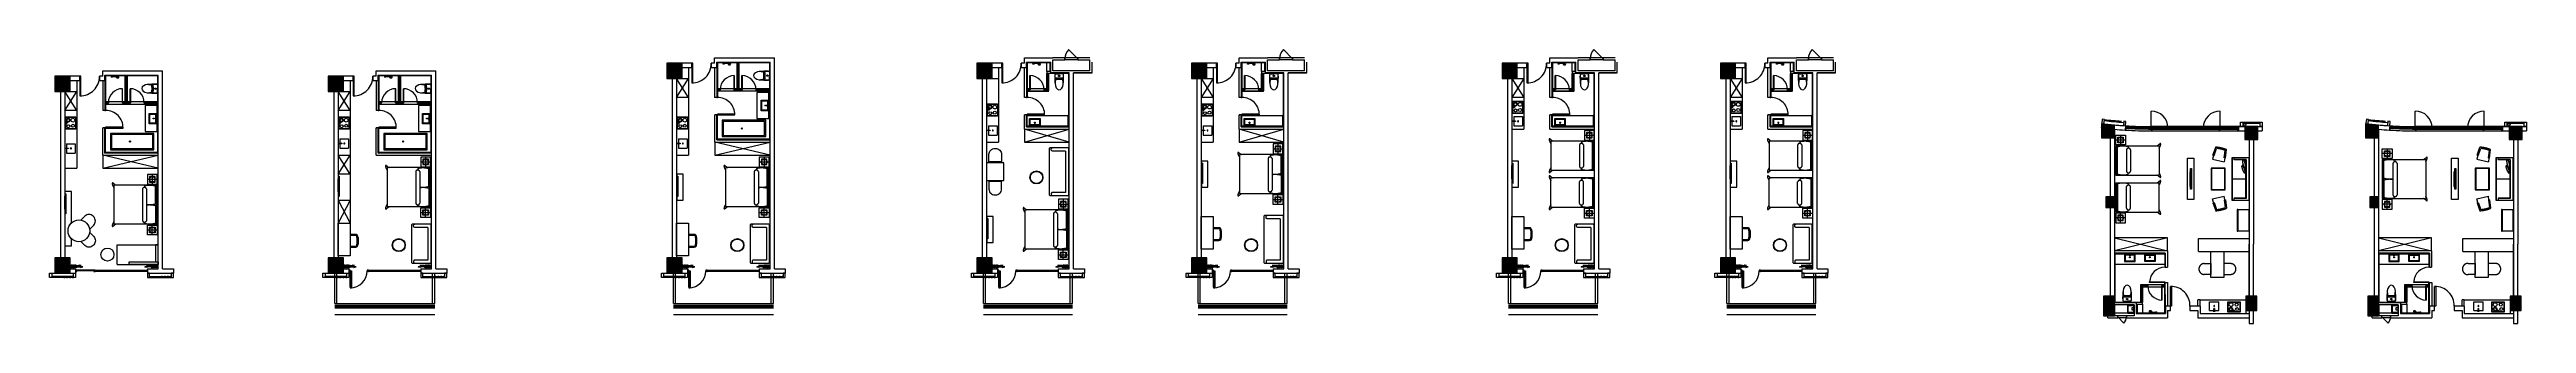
# Model space of a CAD drawing. Header units: millimetres. Extents: x -171991 to -58043, y -1085310 to -1072722.
import ezdxf

# ---------------------------------------------------------------- set-up
doc = ezdxf.new("R2010")
doc.units = ezdxf.units.MM
doc.header["$LTSCALE"] = 1000
doc.header["$MEASUREMENT"] = 0
doc.linetypes.add('DASH', pattern=[0.35, 0.25, -0.1])
for name, color, linetype in [('A-土建墙  柱', 6, 'Continuous'), ('B不可动建筑图层', 6, 'Continuous'), ('COLUMN', 6, 'Continuous'), ('DOOR_FIRE_TEXT', 7, 'Continuous'), ('J家具', 4, 'Continuous'), ('K可动模块', 4, 'Continuous'), ('P-完成面', 3, 'Continuous'), ('PM-WALL', 2, 'Continuous')]:
    doc.layers.add(name, color=color, linetype=linetype)
doc.styles.add('ROMANS', font='romans.shx', dxfattribs={"width": 0.5})

# ---------------------------------------------------------------- blocks, each defined once
blk = doc.blocks.new('$DORLIB2D$00000114')
at = {"color": 0}
blk.add_line((0.5, 0), (-0.21, 0.71), dxfattribs=at)
blk.add_arc((0.5, 0), 1, 135, 180, dxfattribs=at)
blk = doc.blocks.new('A$C054A189D')
at = {"color": 8}
for p, q in [((-540, 64), (-490, 84)), ((-490, 84), (160, 84)), ((210, 64), (160, 84))]:
    blk.add_line(p, q, dxfattribs=at)
blk.add_lwpolyline([(-640, 64), (310, 64), (310, 14), (-640, 14)], close=True, dxfattribs=at)

msp = doc.modelspace()

# ---------------------------------------------------------------- hatches: boundary and pattern name
at = {"layer": 'A-土建墙  柱', "linetype": 'ByBlock', "extrusion": (-8.94601e-08, 6.25132e-18, 1)}
for points in [[(-77396, -1079988), (-76996, -1079988), (-76996, -1079488), (-77396, -1079488)], [(-65243, -1079988), (-64843, -1079988), (-64843, -1079488), (-65243, -1079488)]]:
    msp.add_hatch(color=8, dxfattribs=at).paths.add_polyline_path(points)
at = {"layer": 'B不可动建筑图层', "extrusion": (-1.36181e-08, 7.05595e-19, 1)}
for points in [[(-143594, -1074046), (-142894, -1074046), (-142894, -1073346), (-143594, -1073346)], [(-129333, -1074046), (-128633, -1074046), (-128633, -1073346), (-129333, -1073346)], [(-119456, -1074046), (-118756, -1074046), (-118756, -1073346), (-119456, -1073346)], [(-105169, -1074046), (-104469, -1074046), (-104469, -1073346), (-105169, -1073346)], [(-95128, -1074046), (-94428, -1074046), (-94428, -1073346), (-95128, -1073346)], [(-171741, -1074646), (-171041, -1074646), (-171041, -1073946), (-171741, -1073946)], [(-159168, -1074646), (-158468, -1074646), (-158468, -1073946), (-159168, -1073946)], [(-171741, -1082996), (-171041, -1082996), (-171041, -1082296), (-171741, -1082296)], [(-159168, -1082996), (-158468, -1082996), (-158468, -1082296), (-159168, -1082296)], [(-143594, -1082996), (-142894, -1082996), (-142894, -1082296), (-143594, -1082296)], [(-129333, -1082996), (-128633, -1082996), (-128633, -1082296), (-129333, -1082296)], [(-119457, -1082996), (-118757, -1082996), (-118757, -1082296), (-119457, -1082296)], [(-105169, -1082996), (-104469, -1082996), (-104469, -1082296), (-105169, -1082296)], [(-95128, -1082996), (-94428, -1082996), (-94428, -1082296), (-95128, -1082296)]]:
    msp.add_hatch(color=6, dxfattribs=at).paths.add_polyline_path(points)
at = {"layer": 'B不可动建筑图层', "extrusion": (-8.94601e-08, 6.25132e-18, 1)}
for points in [[(-76996, -1076185, -0.0076156), (-77596, -1076124), (-77596, -1076785), (-76996, -1076785)], [(-76996, -1076185, -0.0076156), (-77596, -1076124), (-77596, -1076785), (-76996, -1076785)], [(-76996, -1076185, -0.0076156), (-77596, -1076124), (-77596, -1076785), (-76996, -1076785)], [(-76996, -1076185, -0.0076156), (-77596, -1076124), (-77596, -1076785), (-76996, -1076785)], [(-76996, -1076185, -0.0076156), (-77596, -1076124), (-77596, -1076785), (-76996, -1076785)], [(-76996, -1076186, -0.0076156), (-77596, -1076124), (-77596, -1076786), (-76996, -1076786)], [(-70996, -1076860), (-70396, -1076860), (-70396, -1076260), (-70996, -1076260)], [(-70996, -1076860), (-70396, -1076860), (-70396, -1076260), (-70996, -1076260)], [(-70996, -1076860), (-70396, -1076860), (-70396, -1076260), (-70996, -1076260)], [(-70996, -1076860), (-70396, -1076860), (-70396, -1076260), (-70996, -1076260)], [(-64843, -1076185, -0.0076156), (-65443, -1076124), (-65443, -1076785), (-64843, -1076785)], [(-64843, -1076185, -0.0076156), (-65443, -1076124), (-65443, -1076785), (-64843, -1076785)], [(-64843, -1076185, -0.0076156), (-65443, -1076124), (-65443, -1076785), (-64843, -1076785)], [(-64843, -1076185, -0.0076156), (-65443, -1076124), (-65443, -1076785), (-64843, -1076785)], [(-64843, -1076185, -0.0076156), (-65443, -1076124), (-65443, -1076785), (-64843, -1076785)], [(-64843, -1076186, -0.0076156), (-65443, -1076124), (-65443, -1076786), (-64843, -1076786)], [(-58843, -1076860), (-58243, -1076860), (-58243, -1076260), (-58843, -1076260)], [(-58843, -1076860), (-58243, -1076860), (-58243, -1076260), (-58843, -1076260)], [(-58843, -1076860), (-58243, -1076860), (-58243, -1076260), (-58843, -1076260)], [(-58843, -1076860), (-58243, -1076860), (-58243, -1076260), (-58843, -1076260)], [(-77496, -1084960), (-76996, -1084960), (-76996, -1084060), (-77496, -1084060)], [(-70946, -1084710), (-70446, -1084710), (-70446, -1084060), (-70946, -1084060)], [(-70946, -1084710), (-70446, -1084710), (-70446, -1084060), (-70946, -1084060)], [(-70946, -1084710), (-70446, -1084710), (-70446, -1084060), (-70946, -1084060)], [(-70946, -1084710), (-70446, -1084710), (-70446, -1084060), (-70946, -1084060)], [(-70946, -1084710), (-70446, -1084710), (-70446, -1084060), (-70946, -1084060)], [(-65343, -1084960), (-64843, -1084960), (-64843, -1084060), (-65343, -1084060)], [(-58793, -1084710), (-58293, -1084710), (-58293, -1084060), (-58793, -1084060)], [(-58793, -1084710), (-58293, -1084710), (-58293, -1084060), (-58793, -1084060)], [(-58793, -1084710), (-58293, -1084710), (-58293, -1084060), (-58793, -1084060)], [(-58793, -1084710), (-58293, -1084710), (-58293, -1084060), (-58793, -1084060)], [(-58793, -1084710), (-58293, -1084710), (-58293, -1084060), (-58793, -1084060)]]:
    msp.add_hatch(color=6, dxfattribs=at).paths.add_polyline_path(points)

# ---------------------------------------------------------------- linework, layer by layer
at = {"layer": 'A-土建墙  柱', "color": 6, "extrusion": (-1.36181e-08, 7.05684e-19, 1)}
for p, q in [((-138844, -1082796, 0), (-138844, -1073296, 0)), ((-138644, -1082796, 0), (-138644, -1073096, 0)), ((-166991, -1082796, 0), (-166991, -1073896, 0)), ((-166791, -1082796, 0), (-166791, -1073696, 0)), ((-154418, -1082796, 0), (-154418, -1073896, 0)), ((-154218, -1082796, 0), (-154218, -1073696, 0)), ((-125083, -1073796, 0), (-125933, -1073796, 0)), ((-125083, -1073796, 0), (-125933, -1073796, 0)), ((-124983, -1073696, 0), (-125833, -1073696, 0)), ((-125083, -1082796, 0), (-125083, -1073796, 0)), ((-124883, -1082796, 0), (-124883, -1073796, 0)), ((-115206, -1073796, 0), (-116056, -1073796, 0)), ((-115206, -1073796, 0), (-116056, -1073796, 0)), ((-115106, -1073696, 0), (-115956, -1073696, 0)), ((-115207, -1082796, 0), (-115206, -1073796, 0)), ((-115007, -1082796, 0), (-115006, -1073796, 0)), ((-100919, -1073796, 0), (-101769, -1073796, 0)), ((-100918, -1073796, 0), (-101769, -1073796, 0)), ((-100819, -1073696, 0), (-101669, -1073696, 0)), ((-100919, -1082796, 0), (-100919, -1073796, 0)), ((-100719, -1082796, 0), (-100719, -1073796, 0)), ((-90878, -1073796, 0), (-91728, -1073796, 0)), ((-90878, -1073796, 0), (-91728, -1073796, 0)), ((-90778, -1073696, 0), (-91628, -1073696, 0)), ((-90878, -1082796, 0), (-90878, -1073796, 0)), ((-90678, -1082796, 0), (-90678, -1073796, 0)), ((-171041, -1082796, 0), (-170791, -1082796, 0)), ((-158468, -1082796, 0), (-158218, -1082796, 0)), ((-142894, -1082796, 0), (-142644, -1082796, 0)), ((-128633, -1082796, 0), (-128383, -1082796, 0)), ((-118757, -1082796, 0), (-118507, -1082796, 0)), ((-104469, -1082796, 0), (-104219, -1082796, 0)), ((-94428, -1082796, 0), (-94178, -1082796, 0))]:
    msp.add_line(p, q, dxfattribs=at)
at = {"layer": 'A-土建墙  柱', "color": 6, "extrusion": (-8.94601e-08, 6.25145e-18, 1)}
for p, q in [((-70796, -1084060, 0), (-70796, -1081660, 0)), ((-70796, -1084060, 0), (-70796, -1081660, 0)), ((-70796, -1084060, 0), (-70796, -1081660, 0)), ((-70796, -1084060, 0), (-70796, -1081660, 0)), ((-70796, -1084060, 0), (-70796, -1081660, 0)), ((-70596, -1084060, 0), (-70596, -1081660, 0)), ((-70596, -1084060, 0), (-70596, -1081660, 0)), ((-70596, -1084060, 0), (-70596, -1081660, 0)), ((-70596, -1084060, 0), (-70596, -1081660, 0)), ((-70596, -1084060, 0), (-70596, -1081660, 0)), ((-58643, -1084060, 0), (-58643, -1081660, 0)), ((-58643, -1084060, 0), (-58643, -1081660, 0)), ((-58643, -1084060, 0), (-58643, -1081660, 0)), ((-58643, -1084060, 0), (-58643, -1081660, 0)), ((-58643, -1084060, 0), (-58643, -1081660, 0)), ((-58443, -1084060, 0), (-58443, -1081660, 0)), ((-58443, -1084060, 0), (-58443, -1081660, 0)), ((-58443, -1084060, 0), (-58443, -1081660, 0)), ((-58443, -1084060, 0), (-58443, -1081660, 0)), ((-58443, -1084060, 0), (-58443, -1081660, 0)), ((-75995, -1084359, 0), (-75995, -1084859, 0)), ((-74422, -1084510, 0), (-74656, -1084510, 0)), ((-74656, -1084510, 0), (-74656, -1084859, 0)), ((-74556, -1084710, 0), (-74422, -1084710, 0)), ((-74556, -1084710, 0), (-74556, -1085059, 0)), ((-74422, -1084710, 0), (-74422, -1084510, 0)), ((-73056, -1084510, 0), (-73522, -1084510, 0)), ((-73522, -1084510, 0), (-73522, -1084710, 0)), ((-73522, -1084710, 0), (-73156, -1084710, 0)), ((-63842, -1084359, 0), (-63842, -1084859, 0)), ((-62269, -1084510, 0), (-62503, -1084510, 0)), ((-62503, -1084510, 0), (-62503, -1084859, 0)), ((-62403, -1084710, 0), (-62269, -1084710, 0)), ((-62403, -1084710, 0), (-62403, -1085059, 0)), ((-62269, -1084710, 0), (-62269, -1084510, 0)), ((-60903, -1084510, 0), (-61369, -1084510, 0)), ((-61369, -1084510, 0), (-61369, -1084710, 0)), ((-61369, -1084710, 0), (-61003, -1084710, 0)), ((-75995, -1084859, 0), (-74656, -1084859, 0)), ((-63842, -1084859, 0), (-62503, -1084859, 0))]:
    msp.add_line(p, q, dxfattribs=at)
at = {"layer": 'A-土建墙  柱', "color": 6, "extrusion": (2.58532e-08, -3.97047e-08, 1)}
for p, q in [((-74656, -1084510, 0), (-74657, -1083430, 0)), ((-74557, -1083429, 0), (-74556, -1084510, 0)), ((-62503, -1084510, 0), (-62503, -1083430, 0)), ((-62403, -1083429, 0), (-62403, -1084510, 0))]:
    msp.add_line(p, q, dxfattribs=at)
at = {"layer": 'B不可动建筑图层', "color": 6, "extrusion": (-1.36181e-08, 7.05684e-19, 1)}
for p, q in [((-142894, -1073346, 0), (-143594, -1073346, 0)), ((-143594, -1073346, 0), (-143594, -1074046, 0)), ((-142449, -1073346, 0), (-142938, -1073346, 0)), ((-142894, -1074046, 0), (-142894, -1073346, 0)), ((-142449, -1073346, 0), (-142894, -1073346, 0)), ((-142449, -1073546, 0), (-142449, -1073346, 0)), ((-142449, -1073546, 0), (-142449, -1073346, 0)), ((-141394, -1073346, 0), (-141549, -1073346, 0)), ((-141549, -1073346, 0), (-141549, -1073546, 0)), ((-141394, -1073346, 0), (-141549, -1073346, 0)), ((-141394, -1073096, 0), (-138644, -1073096, 0)), ((-141394, -1073346, 0), (-141394, -1073096, 0)), ((-141294, -1073296, 0), (-139694, -1073296, 0)), ((-141294, -1073546, 0), (-141294, -1073296, 0)), ((-141294, -1073296, 0), (-138844, -1073296, 0)), ((-141294, -1073546, 0), (-141294, -1073296, 0)), ((-128633, -1073346, 0), (-129333, -1073346, 0)), ((-129333, -1073346, 0), (-129333, -1074046, 0)), ((-128188, -1073346, 0), (-128677, -1073346, 0)), ((-128633, -1074046, 0), (-128633, -1073346, 0)), ((-128188, -1073346, 0), (-128633, -1073346, 0)), ((-128188, -1073546, 0), (-128188, -1073346, 0)), ((-128188, -1073546, 0), (-128188, -1073346, 0)), ((-127143, -1073346, 0), (-127288, -1073346, 0)), ((-127288, -1073346, 0), (-127288, -1073546, 0)), ((-127143, -1073346, 0), (-127288, -1073346, 0)), ((-127143, -1073096, 0), (-125833, -1073096, 0)), ((-127143, -1073346, 0), (-127143, -1073096, 0)), ((-127043, -1073296, 0), (-125933, -1073296, 0)), ((-127043, -1073546, 0), (-127043, -1073296, 0)), ((-127043, -1073296, 0), (-125933, -1073296, 0)), ((-127043, -1073546, 0), (-127043, -1073296, 0)), ((-125933, -1073796, 0), (-125933, -1073296, 0)), ((-125933, -1073796, 0), (-125933, -1073296, 0)), ((-125283, -1073096, 0), (-125833, -1073096, 0)), ((-125833, -1073696, 0), (-125833, -1073196, 0)), ((-125833, -1073196, 0), (-125283, -1073196, 0)), ((-124683, -1073096, 0), (-125283, -1073096, 0)), ((-125283, -1073196, 0), (-125283, -1073096, 0)), ((-124683, -1073196, 0), (-125283, -1073196, 0)), ((-124133, -1073096, 0), (-124683, -1073096, 0)), ((-124683, -1073096, 0), (-124683, -1073196, 0)), ((-124683, -1073196, 0), (-124133, -1073196, 0)), ((-124133, -1073696, 0), (-124133, -1073196, 0)), ((-124033, -1073796, 0), (-124033, -1073296, 0)), ((-124033, -1073796, 0), (-124033, -1073296, 0)), ((-118756, -1073346, 0), (-119456, -1073346, 0)), ((-119456, -1073346, 0), (-119456, -1074046, 0)), ((-118311, -1073346, 0), (-118801, -1073346, 0)), ((-118756, -1074046, 0), (-118756, -1073346, 0)), ((-118311, -1073346, 0), (-118756, -1073346, 0)), ((-118311, -1073546, 0), (-118311, -1073346, 0)), ((-118311, -1073546, 0), (-118311, -1073346, 0)), ((-117266, -1073346, 0), (-117411, -1073346, 0)), ((-117411, -1073346, 0), (-117411, -1073546, 0)), ((-117266, -1073346, 0), (-117411, -1073346, 0)), ((-117266, -1073096, 0), (-115956, -1073096, 0)), ((-117266, -1073346, 0), (-117266, -1073096, 0)), ((-117166, -1073296, 0), (-116056, -1073296, 0)), ((-117166, -1073546, 0), (-117166, -1073296, 0)), ((-117166, -1073296, 0), (-116056, -1073296, 0)), ((-117166, -1073546, 0), (-117166, -1073296, 0)), ((-116056, -1073796, 0), (-116056, -1073296, 0)), ((-116056, -1073796, 0), (-116056, -1073296, 0)), ((-115406, -1073096, 0), (-115956, -1073096, 0)), ((-115956, -1073696, 0), (-115956, -1073196, 0)), ((-115956, -1073196, 0), (-115406, -1073196, 0)), ((-114806, -1073096, 0), (-115406, -1073096, 0)), ((-115406, -1073196, 0), (-115406, -1073096, 0)), ((-114806, -1073196, 0), (-115406, -1073196, 0)), ((-114257, -1073096, 0), (-114806, -1073096, 0)), ((-114806, -1073096, 0), (-114806, -1073196, 0)), ((-114806, -1073196, 0), (-114256, -1073196, 0)), ((-114256, -1073696, 0), (-114256, -1073196, 0)), ((-114156, -1073796, 0), (-114156, -1073296, 0)), ((-114156, -1073796, 0), (-114156, -1073296, 0)), ((-104469, -1073346, 0), (-105169, -1073346, 0)), ((-105169, -1073346, 0), (-105169, -1074046, 0)), ((-104023, -1073346, 0), (-104513, -1073346, 0)), ((-104469, -1074046, 0), (-104469, -1073346, 0)), ((-104023, -1073346, 0), (-104469, -1073346, 0)), ((-104023, -1073546, 0), (-104023, -1073346, 0)), ((-104023, -1073546, 0), (-104023, -1073346, 0)), ((-102979, -1073346, 0), (-103123, -1073346, 0)), ((-103123, -1073346, 0), (-103123, -1073546, 0)), ((-102978, -1073346, 0), (-103123, -1073346, 0)), ((-102979, -1073096, 0), (-101668, -1073096, 0)), ((-102979, -1073346, 0), (-102979, -1073096, 0)), ((-102879, -1073296, 0), (-101769, -1073296, 0)), ((-102879, -1073546, 0), (-102879, -1073296, 0)), ((-102878, -1073296, 0), (-101769, -1073296, 0)), ((-102878, -1073546, 0), (-102878, -1073296, 0)), ((-101769, -1073796, 0), (-101769, -1073296, 0)), ((-101769, -1073796, 0), (-101769, -1073296, 0)), ((-101669, -1073696, 0), (-101669, -1073196, 0)), ((-101669, -1073196, 0), (-101118, -1073196, 0)), ((-101118, -1073096, 0), (-101668, -1073096, 0)), ((-100518, -1073096, 0), (-101118, -1073096, 0)), ((-101118, -1073196, 0), (-101118, -1073096, 0)), ((-100518, -1073196, 0), (-101118, -1073196, 0)), ((-99969, -1073096, 0), (-100518, -1073096, 0)), ((-100518, -1073096, 0), (-100518, -1073196, 0)), ((-100518, -1073196, 0), (-99969, -1073196, 0)), ((-99969, -1073696, 0), (-99969, -1073196, 0)), ((-99869, -1073796, 0), (-99869, -1073296, 0)), ((-99869, -1073796, 0), (-99869, -1073296, 0)), ((-94428, -1073346, 0), (-95128, -1073346, 0)), ((-95128, -1073346, 0), (-95128, -1074046, 0)), ((-93983, -1073346, 0), (-94473, -1073346, 0)), ((-94428, -1074046, 0), (-94428, -1073346, 0)), ((-93983, -1073346, 0), (-94428, -1073346, 0)), ((-93983, -1073546, 0), (-93983, -1073346, 0)), ((-93983, -1073546, 0), (-93983, -1073346, 0)), ((-92938, -1073346, 0), (-93083, -1073346, 0)), ((-93083, -1073346, 0), (-93083, -1073546, 0)), ((-92938, -1073346, 0), (-93083, -1073346, 0)), ((-92938, -1073096, 0), (-91628, -1073096, 0)), ((-92938, -1073346, 0), (-92938, -1073096, 0)), ((-92838, -1073296, 0), (-91728, -1073296, 0)), ((-92838, -1073546, 0), (-92838, -1073296, 0)), ((-92838, -1073296, 0), (-91728, -1073296, 0)), ((-92838, -1073546, 0), (-92838, -1073296, 0)), ((-91728, -1073796, 0), (-91728, -1073296, 0)), ((-91728, -1073796, 0), (-91728, -1073296, 0)), ((-91078, -1073096, 0), (-91628, -1073096, 0)), ((-91628, -1073696, 0), (-91628, -1073196, 0)), ((-91628, -1073196, 0), (-91078, -1073196, 0)), ((-90478, -1073096, 0), (-91078, -1073096, 0)), ((-91078, -1073196, 0), (-91078, -1073096, 0)), ((-90478, -1073196, 0), (-91078, -1073196, 0)), ((-89928, -1073096, 0), (-90478, -1073096, 0)), ((-90478, -1073096, 0), (-90478, -1073196, 0)), ((-90478, -1073196, 0), (-89928, -1073196, 0)), ((-89928, -1073696, 0), (-89928, -1073196, 0)), ((-89828, -1073796, 0), (-89828, -1073296, 0)), ((-89828, -1073796, 0), (-89828, -1073296, 0)), ((-171041, -1073946, 0), (-171741, -1073946, 0)), ((-171741, -1073946, 0), (-171741, -1074646, 0)), ((-170596, -1073946, 0), (-171086, -1073946, 0)), ((-171086, -1074146, 0), (-170596, -1074146, 0)), ((-171041, -1074646, 0), (-171041, -1073946, 0)), ((-170596, -1073946, 0), (-171041, -1073946, 0)), ((-171041, -1074146, 0), (-170596, -1074146, 0)), ((-170596, -1074146, 0), (-170596, -1073946, 0)), ((-170596, -1074146, 0), (-170596, -1073946, 0)), ((-169541, -1073946, 0), (-169696, -1073946, 0)), ((-169696, -1073946, 0), (-169696, -1074146, 0)), ((-169541, -1073946, 0), (-169696, -1073946, 0)), ((-169696, -1074146, 0), (-169441, -1074146, 0)), ((-169541, -1073696, 0), (-166791, -1073696, 0)), ((-169541, -1073946, 0), (-169541, -1073696, 0)), ((-169441, -1073896, 0), (-167841, -1073896, 0)), ((-169441, -1074146, 0), (-169441, -1073896, 0)), ((-169441, -1073896, 0), (-166991, -1073896, 0)), ((-169441, -1074146, 0), (-169441, -1073896, 0)), ((-158468, -1073946, 0), (-159168, -1073946, 0)), ((-159168, -1073946, 0), (-159168, -1074646, 0)), ((-158023, -1073946, 0), (-158512, -1073946, 0)), ((-158512, -1074146, 0), (-158023, -1074146, 0)), ((-158468, -1074646, 0), (-158468, -1073946, 0)), ((-158023, -1073946, 0), (-158468, -1073946, 0)), ((-158468, -1074146, 0), (-158023, -1074146, 0)), ((-158023, -1074146, 0), (-158023, -1073946, 0)), ((-158023, -1074146, 0), (-158023, -1073946, 0)), ((-156968, -1073946, 0), (-157123, -1073946, 0)), ((-157123, -1073946, 0), (-157123, -1074146, 0)), ((-156968, -1073946, 0), (-157123, -1073946, 0)), ((-157123, -1074146, 0), (-156868, -1074146, 0)), ((-156968, -1073696, 0), (-154218, -1073696, 0)), ((-156968, -1073946, 0), (-156968, -1073696, 0)), ((-156868, -1073896, 0), (-155268, -1073896, 0)), ((-156868, -1074146, 0), (-156868, -1073896, 0)), ((-156868, -1073896, 0), (-154418, -1073896, 0)), ((-156868, -1074146, 0), (-156868, -1073896, 0)), ((-143344, -1074046, 0), (-143344, -1082296, 0)), ((-143144, -1073996, 0), (-143144, -1082396, 0)), ((-143144, -1074046, 0), (-143144, -1082296, 0)), ((-142938, -1073546, 0), (-142449, -1073546, 0)), ((-142894, -1073546, 0), (-142449, -1073546, 0)), ((-141549, -1073546, 0), (-141294, -1073546, 0)), ((-129083, -1074046, 0), (-129083, -1082296, 0)), ((-128883, -1073996), (-128883, -1082396)), ((-128677, -1073546, 0), (-128188, -1073546, 0)), ((-128633, -1073546, 0), (-128188, -1073546, 0)), ((-127288, -1073546, 0), (-127043, -1073546, 0)), ((-124133, -1073696, 0), (-124983, -1073696, 0)), ((-124033, -1073796, 0), (-124883, -1073796, 0)), ((-124883, -1073796, 0), (-124033, -1073796, 0)), ((-119206, -1074046, 0), (-119207, -1082296, 0)), ((-119006, -1074046), (-119007, -1082296, 0)), ((-119006, -1073996), (-119006, -1082396)), ((-118801, -1073546, 0), (-118311, -1073546, 0)), ((-118756, -1073546, 0), (-118311, -1073546, 0)), ((-117411, -1073546, 0), (-117166, -1073546, 0)), ((-114256, -1073696, 0), (-115106, -1073696, 0)), ((-114156, -1073796, 0), (-115006, -1073796, 0)), ((-115006, -1073796, 0), (-114156, -1073796, 0)), ((-104919, -1074046, 0), (-104919, -1082296, 0)), ((-104719, -1074046), (-104719, -1082296, 0)), ((-104718, -1073996), (-104718, -1082396)), ((-104513, -1073546, 0), (-104023, -1073546, 0)), ((-104469, -1073546, 0), (-104023, -1073546, 0)), ((-103123, -1073546, 0), (-102879, -1073546, 0)), ((-99969, -1073696, 0), (-100819, -1073696, 0)), ((-99869, -1073796, 0), (-100719, -1073796, 0)), ((-100719, -1073796, 0), (-99869, -1073796, 0)), ((-94878, -1074046, 0), (-94878, -1082296, 0)), ((-94678, -1073996), (-94678, -1082396)), ((-94678, -1074046), (-94678, -1082296, 0)), ((-94473, -1073546, 0), (-93983, -1073546, 0)), ((-94428, -1073546, 0), (-93983, -1073546, 0)), ((-93083, -1073546, 0), (-92838, -1073546, 0)), ((-89928, -1073696, 0), (-90778, -1073696, 0)), ((-89828, -1073796, 0), (-90678, -1073796, 0)), ((-90678, -1073796, 0), (-89828, -1073796, 0)), ((-171491, -1074646, 0), (-171491, -1082296, 0)), ((-171291, -1074596, 0), (-171291, -1082396, 0)), ((-171291, -1074646, 0), (-171291, -1082296, 0)), ((-158918, -1074646, 0), (-158918, -1082296, 0)), ((-158718, -1074596, 0), (-158718, -1082396, 0)), ((-158718, -1074646, 0), (-158718, -1082296, 0)), ((-171041, -1082296, 0), (-171741, -1082296, 0)), ((-171741, -1082296, 0), (-171741, -1082996, 0)), ((-171041, -1082996, 0), (-171041, -1082296, 0)), ((-158468, -1082296, 0), (-159168, -1082296, 0)), ((-159168, -1082296, 0), (-159168, -1082996, 0)), ((-158468, -1082996, 0), (-158468, -1082296, 0)), ((-142894, -1082296, 0), (-143594, -1082296, 0)), ((-143594, -1082296, 0), (-143594, -1082996, 0)), ((-142894, -1082996, 0), (-142894, -1082296, 0)), ((-128633, -1082296, 0), (-129333, -1082296, 0)), ((-129333, -1082296, 0), (-129333, -1082996, 0)), ((-128633, -1082996, 0), (-128633, -1082296, 0)), ((-118757, -1082296, 0), (-119457, -1082296, 0)), ((-119457, -1082296, 0), (-119457, -1082996, 0)), ((-118757, -1082996, 0), (-118757, -1082296, 0)), ((-104469, -1082296, 0), (-105169, -1082296, 0)), ((-105169, -1082296, 0), (-105169, -1082996, 0)), ((-104469, -1082996, 0), (-104469, -1082296, 0)), ((-94428, -1082296, 0), (-95128, -1082296, 0)), ((-95128, -1082296, 0), (-95128, -1082996, 0)), ((-94428, -1082996, 0), (-94428, -1082296, 0)), ((-171991, -1083196, 0), (-171991, -1082996, 0)), ((-171991, -1082996, 0), (-171891, -1082996, 0)), ((-171991, -1082996, 0), (-171741, -1082996, 0)), ((-171891, -1083196, 0), (-171991, -1083196, 0)), ((-171891, -1082996, 0), (-171891, -1083196, 0)), ((-171441, -1083146, 0), (-171891, -1083146, 0)), ((-171441, -1083196, 0), (-171891, -1083196, 0)), ((-171741, -1082996, 0), (-171041, -1082996, 0)), ((-170891, -1083146, 0), (-171441, -1083146, 0)), ((-170891, -1083196, 0), (-171441, -1083196, 0)), ((-171041, -1082996, 0), (-170791, -1082996, 0)), ((-170791, -1082796, 0), (-170791, -1082996, 0)), ((-169891, -1082866, 0), (-168391, -1082866, 0)), ((-169891, -1082896, 0), (-168391, -1082896, 0)), ((-168391, -1082926, 0), (-169891, -1082926, 0)), ((-168331, -1082866, 0), (-167551, -1082866, 0)), ((-168331, -1082896, 0), (-167551, -1082896, 0)), ((-167551, -1082926, 0), (-168331, -1082926, 0)), ((-167491, -1082796, 0), (-166991, -1082796, 0)), ((-167491, -1082796, 0), (-167491, -1082996, 0)), ((-167491, -1082996, 0), (-166891, -1082996, 0)), ((-167391, -1083146, 0), (-166841, -1083146, 0)), ((-167391, -1083196, 0), (-166841, -1083196, 0)), ((-166891, -1082996, 0), (-166291, -1082996, 0)), ((-166841, -1083146, 0), (-166391, -1083146, 0)), ((-166841, -1083196, 0), (-166391, -1083196, 0)), ((-166791, -1082796, 0), (-166291, -1082796, 0)), ((-166291, -1082796, 0), (-166291, -1082996, 0)), ((-159418, -1083196, 0), (-159418, -1082996, 0)), ((-159418, -1082996, 0), (-159318, -1082996, 0)), ((-159418, -1082996, 0), (-159168, -1082996, 0)), ((-159318, -1083196, 0), (-159418, -1083196, 0)), ((-159318, -1082996, 0), (-159318, -1083196, 0)), ((-158868, -1083146, 0), (-159318, -1083146, 0)), ((-158868, -1083196, 0), (-159318, -1083196, 0)), ((-159168, -1082996, 0), (-158468, -1082996, 0)), ((-158868, -1084396, 0), (-158868, -1082996, 0)), ((-158318, -1083146, 0), (-158868, -1083146, 0)), ((-158318, -1083196, 0), (-158868, -1083196, 0)), ((-158768, -1084396, 0), (-158768, -1082996, 0)), ((-158468, -1082996, 0), (-158218, -1082996, 0)), ((-158218, -1082796, 0), (-158218, -1082996, 0)), ((-158128, -1082936, 0), (-158128, -1083636, 0)), ((-157318, -1082866, 0), (-155818, -1082866, 0)), ((-157318, -1082896, 0), (-155818, -1082896, 0)), ((-155818, -1082926, 0), (-157318, -1082926, 0)), ((-155758, -1082866, 0), (-154978, -1082866, 0)), ((-155758, -1082896, 0), (-154978, -1082896, 0)), ((-154978, -1082926, 0), (-155758, -1082926, 0)), ((-154918, -1082796, 0), (-154418, -1082796, 0)), ((-154918, -1082796, 0), (-154918, -1082996, 0)), ((-154918, -1082996, 0), (-154318, -1082996, 0)), ((-154818, -1083146, 0), (-154268, -1083146, 0)), ((-154818, -1083196, 0), (-154268, -1083196, 0)), ((-154368, -1084396, 0), (-154368, -1082996, 0)), ((-154318, -1082996, 0), (-153718, -1082996, 0)), ((-154268, -1084396, 0), (-154268, -1082996, 0)), ((-154268, -1083146, 0), (-153818, -1083146, 0)), ((-154268, -1083196, 0), (-153818, -1083196, 0)), ((-154218, -1082796, 0), (-153718, -1082796, 0)), ((-153718, -1082796, 0), (-153718, -1082996, 0)), ((-143844, -1083196, 0), (-143844, -1082996, 0)), ((-143844, -1082996, 0), (-143744, -1082996, 0)), ((-143844, -1082996, 0), (-143594, -1082996, 0)), ((-143744, -1083196, 0), (-143844, -1083196, 0)), ((-143744, -1082996, 0), (-143744, -1083196, 0)), ((-143294, -1083146, 0), (-143744, -1083146, 0)), ((-143294, -1083196, 0), (-143744, -1083196, 0)), ((-143594, -1082996, 0), (-142894, -1082996, 0)), ((-143294, -1084396, 0), (-143294, -1082996, 0)), ((-142744, -1083146, 0), (-143294, -1083146, 0)), ((-142744, -1083196, 0), (-143294, -1083196, 0)), ((-143194, -1084396, 0), (-143194, -1082996, 0)), ((-142894, -1082996, 0), (-142644, -1082996, 0)), ((-142644, -1082796, 0), (-142644, -1082996, 0)), ((-142554, -1082936, 0), (-142554, -1083636, 0)), ((-141744, -1082866, 0), (-140244, -1082866, 0)), ((-141744, -1082896, 0), (-140244, -1082896, 0)), ((-140244, -1082926, 0), (-141744, -1082926, 0)), ((-140184, -1082866, 0), (-139404, -1082866, 0)), ((-140184, -1082896, 0), (-139404, -1082896, 0)), ((-139404, -1082926, 0), (-140184, -1082926, 0)), ((-139344, -1082796, 0), (-138844, -1082796, 0)), ((-139344, -1082796, 0), (-139344, -1082996, 0)), ((-139344, -1082996, 0), (-138744, -1082996, 0)), ((-139244, -1083146, 0), (-138694, -1083146, 0)), ((-139244, -1083196, 0), (-138694, -1083196, 0)), ((-138794, -1084396, 0), (-138794, -1082996, 0)), ((-138744, -1082996, 0), (-138144, -1082996, 0)), ((-138694, -1084396, 0), (-138694, -1082996, 0)), ((-138694, -1083146, 0), (-138244, -1083146, 0)), ((-138694, -1083196, 0), (-138244, -1083196, 0)), ((-138644, -1082796, 0), (-138144, -1082796, 0)), ((-138144, -1082796, 0), (-138144, -1082996, 0)), ((-129583, -1083196, 0), (-129583, -1082996, 0)), ((-129583, -1082996, 0), (-129483, -1082996, 0)), ((-129583, -1082996, 0), (-129333, -1082996, 0)), ((-129483, -1083196, 0), (-129583, -1083196, 0)), ((-129483, -1082996, 0), (-129483, -1083196, 0)), ((-129033, -1083146, 0), (-129483, -1083146, 0)), ((-129033, -1083196, 0), (-129483, -1083196, 0)), ((-129333, -1082996, 0), (-128633, -1082996, 0)), ((-129033, -1084396, 0), (-129033, -1082996, 0)), ((-128483, -1083146, 0), (-129033, -1083146, 0)), ((-128483, -1083196, 0), (-129033, -1083196, 0)), ((-128933, -1084396, 0), (-128933, -1082996, 0)), ((-128633, -1082996, 0), (-128383, -1082996, 0)), ((-128383, -1082796, 0), (-128383, -1082996, 0)), ((-128293, -1082936, 0), (-128293, -1083636, 0)), ((-127483, -1082866, 0), (-126483, -1082866, 0)), ((-127483, -1082896, 0), (-126483, -1082896, 0)), ((-126483, -1082926, 0), (-127483, -1082926, 0)), ((-126423, -1082866, 0), (-125643, -1082866, 0)), ((-126423, -1082896, 0), (-125643, -1082896, 0)), ((-125643, -1082926, 0), (-126423, -1082926, 0)), ((-125583, -1082796, 0), (-125083, -1082796, 0)), ((-125583, -1082796, 0), (-125583, -1082996, 0)), ((-125583, -1082996, 0), (-124983, -1082996, 0)), ((-125483, -1083146, 0), (-124933, -1083146, 0)), ((-125483, -1083196, 0), (-124933, -1083196, 0)), ((-125033, -1084396, 0), (-125033, -1082996, 0)), ((-124983, -1082996, 0), (-124383, -1082996, 0)), ((-124933, -1084396, 0), (-124933, -1082996, 0)), ((-124933, -1083146, 0), (-124483, -1083146, 0)), ((-124933, -1083196, 0), (-124483, -1083196, 0)), ((-124883, -1082796, 0), (-124383, -1082796, 0)), ((-124383, -1082796, 0), (-124383, -1082996, 0)), ((-119706, -1083196, 0), (-119707, -1082996, 0)), ((-119707, -1082996, 0), (-119607, -1082996, 0)), ((-119707, -1082996, 0), (-119457, -1082996, 0)), ((-119606, -1083196, 0), (-119706, -1083196, 0)), ((-119607, -1082996, 0), (-119606, -1083196, 0)), ((-119157, -1083146, 0), (-119607, -1083146, 0)), ((-119156, -1083196, 0), (-119606, -1083196, 0)), ((-119457, -1082996, 0), (-118757, -1082996, 0)), ((-119157, -1084396, 0), (-119157, -1082996, 0)), ((-118607, -1083146, 0), (-119157, -1083146, 0)), ((-118606, -1083196, 0), (-119156, -1083196, 0)), ((-119057, -1084396, 0), (-119057, -1082996, 0)), ((-118757, -1082996, 0), (-118507, -1082996, 0)), ((-118507, -1082796, 0), (-118507, -1082996, 0)), ((-118417, -1082936, 0), (-118417, -1083636, 0)), ((-117607, -1082866, 0), (-116607, -1082866, 0)), ((-117607, -1082896, 0), (-116607, -1082896, 0)), ((-116607, -1082926, 0), (-117607, -1082926, 0)), ((-116547, -1082866, 0), (-115767, -1082866, 0)), ((-116547, -1082896, 0), (-115767, -1082896, 0)), ((-115767, -1082926, 0), (-116547, -1082926, 0)), ((-115707, -1082796, 0), (-115207, -1082796, 0)), ((-115707, -1082796, 0), (-115707, -1082996, 0)), ((-115707, -1082996, 0), (-115107, -1082996, 0)), ((-115607, -1083146, 0), (-115057, -1083146, 0)), ((-115607, -1083196, 0), (-115057, -1083196, 0)), ((-115157, -1084396, 0), (-115157, -1082996, 0)), ((-115107, -1082996, 0), (-114507, -1082996, 0)), ((-115057, -1084396, 0), (-115057, -1082996, 0)), ((-115057, -1083146, 0), (-114607, -1083146, 0)), ((-115057, -1083196, 0), (-114607, -1083196, 0)), ((-115007, -1082796, 0), (-114507, -1082796, 0)), ((-114507, -1082796, 0), (-114507, -1082996, 0)), ((-105419, -1082996, 0), (-105169, -1082996, 0)), ((-105419, -1083196, 0), (-105419, -1082996, 0)), ((-105419, -1082996, 0), (-105319, -1082996, 0)), ((-105319, -1083196, 0), (-105419, -1083196, 0)), ((-105319, -1082996, 0), (-105319, -1083196, 0)), ((-104869, -1083146, 0), (-105319, -1083146, 0)), ((-104869, -1083196, 0), (-105319, -1083196, 0)), ((-105169, -1082996, 0), (-104469, -1082996, 0)), ((-104869, -1084396, 0), (-104869, -1082996, 0)), ((-104319, -1083146, 0), (-104869, -1083146, 0)), ((-104319, -1083196, 0), (-104869, -1083196, 0)), ((-104769, -1084396, 0), (-104769, -1082996, 0)), ((-104469, -1082996, 0), (-104219, -1082996, 0)), ((-104219, -1082796, 0), (-104219, -1082996, 0)), ((-104129, -1082936, 0), (-104129, -1083636, 0)), ((-103319, -1082866, 0), (-102319, -1082866, 0)), ((-103319, -1082896, 0), (-102319, -1082896, 0)), ((-102319, -1082926, 0), (-103319, -1082926, 0)), ((-102259, -1082866, 0), (-101479, -1082866, 0)), ((-102259, -1082896, 0), (-101479, -1082896, 0)), ((-101479, -1082926, 0), (-102259, -1082926, 0)), ((-101419, -1082796, 0), (-100919, -1082796, 0)), ((-101419, -1082796, 0), (-101419, -1082996, 0)), ((-101419, -1082996, 0), (-100819, -1082996, 0)), ((-101319, -1083146, 0), (-100769, -1083146, 0)), ((-101319, -1083196, 0), (-100769, -1083196, 0)), ((-100869, -1084396, 0), (-100869, -1082996, 0)), ((-100819, -1082996, 0), (-100219, -1082996, 0)), ((-100769, -1084396, 0), (-100769, -1082996, 0)), ((-100769, -1083146, 0), (-100319, -1083146, 0)), ((-100769, -1083196, 0), (-100319, -1083196, 0)), ((-100719, -1082796, 0), (-100219, -1082796, 0)), ((-100219, -1082796, 0), (-100219, -1082996, 0)), ((-95379, -1082996, 0), (-95128, -1082996, 0)), ((-95378, -1083196, 0), (-95378, -1082996, 0)), ((-95378, -1082996, 0), (-95279, -1082996, 0)), ((-95278, -1083196, 0), (-95378, -1083196, 0)), ((-95279, -1082996, 0), (-95278, -1083196, 0)), ((-94828, -1083146, 0), (-95278, -1083146, 0)), ((-94828, -1083196, 0), (-95278, -1083196, 0)), ((-95128, -1082996, 0), (-94428, -1082996, 0)), ((-94829, -1084396, 0), (-94829, -1082996, 0)), ((-94278, -1083146, 0), (-94828, -1083146, 0)), ((-94278, -1083196, 0), (-94828, -1083196, 0)), ((-94729, -1084396, 0), (-94729, -1082996, 0)), ((-94428, -1082996, 0), (-94178, -1082996, 0)), ((-94178, -1082796, 0), (-94178, -1082996, 0)), ((-94088, -1082936, 0), (-94088, -1083636, 0)), ((-93278, -1082866, 0), (-92278, -1082866, 0)), ((-93278, -1082896, 0), (-92278, -1082896, 0)), ((-92278, -1082926, 0), (-93278, -1082926, 0)), ((-92218, -1082866, 0), (-91438, -1082866, 0)), ((-92218, -1082896, 0), (-91438, -1082896, 0)), ((-91438, -1082926, 0), (-92218, -1082926, 0)), ((-91378, -1082796, 0), (-90878, -1082796, 0)), ((-91378, -1082796, 0), (-91378, -1082996, 0)), ((-91378, -1082996, 0), (-90778, -1082996, 0)), ((-91278, -1083146, 0), (-90728, -1083146, 0)), ((-91278, -1083196, 0), (-90728, -1083196, 0)), ((-90829, -1084396, 0), (-90829, -1082996, 0)), ((-90778, -1082996, 0), (-90178, -1082996, 0)), ((-90729, -1084396, 0), (-90729, -1082996, 0)), ((-90728, -1083146, 0), (-90278, -1083146, 0)), ((-90728, -1083196, 0), (-90278, -1083196, 0)), ((-90678, -1082796, 0), (-90178, -1082796, 0)), ((-90178, -1082796, 0), (-90178, -1082996, 0))]:
    msp.add_line(p, q, dxfattribs=at)
at = {"layer": 'B不可动建筑图层', "color": 6, "extrusion": (-8.94601e-08, 6.25145e-18, 1)}
for p, q in [((-77596, -1076251, 0), (-77605, -1076325, 0)), ((-77596, -1076251, 0), (-77605, -1076325, 0)), ((-77596, -1076251, 0), (-77605, -1076325, 0)), ((-77596, -1076251, 0), (-77605, -1076325, 0)), ((-77596, -1076251, 0), (-77605, -1076325, 0)), ((-77596, -1076252, 0), (-77605, -1076324, 0)), ((-77596, -1076124, 0), (-77596, -1076785, 0)), ((-77596, -1076124, 0), (-77596, -1076785, 0)), ((-77596, -1076124, 0), (-77596, -1076785, 0)), ((-77596, -1076124, 0), (-77596, -1076785, 0)), ((-77596, -1076124, 0), (-77596, -1076785, 0)), ((-77596, -1076124, 0), (-77596, -1076786, 0)), ((-77596, -1076785, 0), (-76996, -1076785, 0)), ((-77596, -1076785, 0), (-76996, -1076785, 0)), ((-77596, -1076785, 0), (-76996, -1076785, 0)), ((-77596, -1076785, 0), (-76996, -1076785, 0)), ((-77596, -1076785, 0), (-76996, -1076785, 0)), ((-77596, -1076786, 0), (-76996, -1076786, 0)), ((-77582, -1076126, 0), (-77582, -1076126, 0)), ((-77196, -1076167, 0), (-77196, -1076167, 0)), ((-77196, -1076786, 0), (-77196, -1079488, 0)), ((-76996, -1076785, 0), (-76996, -1076185, 0)), ((-76996, -1076785, 0), (-76996, -1076185, 0)), ((-76996, -1076785, 0), (-76996, -1076185, 0)), ((-76996, -1076785, 0), (-76996, -1076185, 0)), ((-76996, -1076785, 0), (-76996, -1076185, 0)), ((-76996, -1076786, 0), (-76996, -1076186, 0)), ((-76996, -1076386), (-76996, -1079789)), ((-76487, -1076223, 0), (-76499, -1076423, 0)), ((-71196, -1076260, 0), (-75294, -1076260, 0)), ((-71196, -1076260, 0), (-75294, -1076260, 0)), ((-71196, -1076260, 0), (-75294, -1076260, 0)), ((-71196, -1076260, 0), (-75294, -1076260, 0)), ((-71196, -1076260, 0), (-75294, -1076260, 0)), ((-71296, -1076259, 0), (-71296, -1076460, 0)), ((-71296, -1076260, 0), (-70996, -1076260, 0)), ((-71296, -1076460, 0), (-70996, -1076460, 0)), ((-71196, -1076260, 0), (-70996, -1076260, 0)), ((-71196, -1076260, 0), (-70996, -1076260, 0)), ((-71196, -1076260, 0), (-70996, -1076260, 0)), ((-71196, -1076260, 0), (-70996, -1076260, 0)), ((-71196, -1076260, 0), (-70996, -1076260, 0)), ((-71196, -1076460, 0), (-70996, -1076460, 0)), ((-71196, -1076460, 0), (-70996, -1076460, 0)), ((-71196, -1076460, 0), (-70996, -1076460, 0)), ((-71196, -1076460, 0), (-70996, -1076460, 0)), ((-71196, -1076460, 0), (-70996, -1076460, 0)), ((-70396, -1076260, 0), (-70996, -1076260, 0)), ((-70996, -1076260, 0), (-70996, -1076860, 0)), ((-70396, -1076260, 0), (-70996, -1076260, 0)), ((-70996, -1076260, 0), (-70996, -1076860, 0)), ((-70396, -1076260, 0), (-70996, -1076260, 0)), ((-70996, -1076260, 0), (-70996, -1076860, 0)), ((-70396, -1076260, 0), (-70996, -1076260, 0)), ((-70996, -1076260, 0), (-70996, -1076860, 0)), ((-70396, -1076260, 0), (-70996, -1076260, 0)), ((-70996, -1076260, 0), (-70996, -1076860, 0)), ((-70796, -1076260, 0), (-70996, -1076260, 0)), ((-70796, -1076260, 0), (-70996, -1076260, 0)), ((-70796, -1076260, 0), (-70996, -1076260, 0)), ((-70796, -1076260, 0), (-70996, -1076260, 0)), ((-70796, -1076260, 0), (-70996, -1076260, 0)), ((-70796, -1076260, 0), (-70996, -1076260, 0)), ((-70396, -1076260, 0), (-70996, -1076260, 0)), ((-70597, -1076460, 0), (-70797, -1076460, 0)), ((-70597, -1076460, 0), (-70797, -1076460, 0)), ((-70597, -1076460, 0), (-70797, -1076460, 0)), ((-70597, -1076460, 0), (-70797, -1076460, 0)), ((-70597, -1076460, 0), (-70797, -1076460, 0)), ((-70796, -1076460, 0), (-70796, -1084510, 0)), ((-70796, -1076460, 0), (-70796, -1084510, 0)), ((-70396, -1076260, 0), (-70596, -1076260, 0)), ((-70396, -1076260, 0), (-70596, -1076260, 0)), ((-70396, -1076260, 0), (-70596, -1076260, 0)), ((-70396, -1076260, 0), (-70596, -1076260, 0)), ((-70396, -1076260, 0), (-70596, -1076260, 0)), ((-70396, -1076260, 0), (-70596, -1076260, 0)), ((-70396, -1076860, 0), (-70396, -1076260, 0)), ((-70396, -1076260, 0), (-70196, -1076260, 0)), ((-70396, -1076860, 0), (-70396, -1076260, 0)), ((-70396, -1076260, 0), (-70196, -1076260, 0)), ((-70396, -1076860, 0), (-70396, -1076260, 0)), ((-70396, -1076260, 0), (-70196, -1076260, 0)), ((-70396, -1076860, 0), (-70396, -1076260, 0)), ((-70396, -1076260, 0), (-70196, -1076260, 0)), ((-70396, -1076860, 0), (-70396, -1076260, 0)), ((-70396, -1076260, 0), (-70196, -1076260, 0)), ((-70396, -1076860, 0), (-70396, -1076260, 0)), ((-70396, -1076860, 0), (-70396, -1076260, 0)), ((-70396, -1076860, 0), (-70396, -1076260, 0)), ((-70396, -1076860, 0), (-70396, -1076260, 0)), ((-70396, -1076860, 0), (-70396, -1076260, 0)), ((-70396, -1076860, 0), (-70396, -1076260, 0)), ((-70396, -1076860, 0), (-70396, -1076260, 0)), ((-70396, -1076460, 0), (-70196, -1076460, 0)), ((-70396, -1076460, 0), (-70196, -1076460, 0)), ((-70396, -1076460, 0), (-70196, -1076460, 0)), ((-70396, -1076460, 0), (-70196, -1076460, 0)), ((-70396, -1076460, 0), (-70196, -1076460, 0)), ((-70196, -1076260, 0), (-70196, -1076460, 0)), ((-70196, -1076260, 0), (-70196, -1076460, 0)), ((-70196, -1076260, 0), (-70196, -1076460, 0)), ((-70196, -1076260, 0), (-70196, -1076460, 0)), ((-70196, -1076260, 0), (-70196, -1076460, 0)), ((-65443, -1076251, 0), (-65452, -1076325, 0)), ((-65443, -1076251, 0), (-65452, -1076325, 0)), ((-65443, -1076251, 0), (-65452, -1076325, 0)), ((-65443, -1076251, 0), (-65452, -1076325, 0)), ((-65443, -1076251, 0), (-65452, -1076325, 0)), ((-65443, -1076252, 0), (-65452, -1076324, 0)), ((-65443, -1076124, 0), (-65443, -1076785, 0)), ((-65443, -1076124, 0), (-65443, -1076785, 0)), ((-65443, -1076124, 0), (-65443, -1076785, 0)), ((-65443, -1076124, 0), (-65443, -1076785, 0)), ((-65443, -1076124, 0), (-65443, -1076785, 0)), ((-65443, -1076124, 0), (-65443, -1076786, 0)), ((-65443, -1076785, 0), (-64843, -1076785, 0)), ((-65443, -1076785, 0), (-64843, -1076785, 0)), ((-65443, -1076785, 0), (-64843, -1076785, 0)), ((-65443, -1076785, 0), (-64843, -1076785, 0)), ((-65443, -1076785, 0), (-64843, -1076785, 0)), ((-65443, -1076786, 0), (-64843, -1076786, 0)), ((-65429, -1076126, 0), (-65429, -1076126, 0)), ((-65043, -1076167, 0), (-65043, -1076167, 0)), ((-65043, -1076786, 0), (-65043, -1079488, 0)), ((-64843, -1076785, 0), (-64843, -1076185, 0)), ((-64843, -1076785, 0), (-64843, -1076185, 0)), ((-64843, -1076785, 0), (-64843, -1076185, 0)), ((-64843, -1076785, 0), (-64843, -1076185, 0)), ((-64843, -1076785, 0), (-64843, -1076185, 0)), ((-64843, -1076786, 0), (-64843, -1076186, 0)), ((-64843, -1076386), (-64843, -1079789)), ((-64334, -1076223, 0), (-64346, -1076423, 0)), ((-59043, -1076260, 0), (-63140, -1076260, 0)), ((-59043, -1076260, 0), (-63140, -1076260, 0)), ((-59043, -1076260, 0), (-63140, -1076260, 0)), ((-59043, -1076260, 0), (-63140, -1076260, 0)), ((-59043, -1076260, 0), (-63140, -1076260, 0)), ((-59143, -1076259, 0), (-59143, -1076460, 0)), ((-59143, -1076260, 0), (-58843, -1076260, 0)), ((-59143, -1076460, 0), (-58843, -1076460, 0)), ((-59043, -1076260, 0), (-58843, -1076260, 0)), ((-59043, -1076260, 0), (-58843, -1076260, 0)), ((-59043, -1076260, 0), (-58843, -1076260, 0)), ((-59043, -1076260, 0), (-58843, -1076260, 0)), ((-59043, -1076260, 0), (-58843, -1076260, 0)), ((-59043, -1076460, 0), (-58843, -1076460, 0)), ((-59043, -1076460, 0), (-58843, -1076460, 0)), ((-59043, -1076460, 0), (-58843, -1076460, 0)), ((-59043, -1076460, 0), (-58843, -1076460, 0)), ((-59043, -1076460, 0), (-58843, -1076460, 0)), ((-58243, -1076260, 0), (-58843, -1076260, 0)), ((-58843, -1076260, 0), (-58843, -1076860, 0)), ((-58243, -1076260, 0), (-58843, -1076260, 0)), ((-58843, -1076260, 0), (-58843, -1076860, 0)), ((-58243, -1076260, 0), (-58843, -1076260, 0)), ((-58843, -1076260, 0), (-58843, -1076860, 0)), ((-58243, -1076260, 0), (-58843, -1076260, 0)), ((-58843, -1076260, 0), (-58843, -1076860, 0)), ((-58243, -1076260, 0), (-58843, -1076260, 0)), ((-58843, -1076260, 0), (-58843, -1076860, 0)), ((-58643, -1076260, 0), (-58843, -1076260, 0)), ((-58643, -1076260, 0), (-58843, -1076260, 0)), ((-58643, -1076260, 0), (-58843, -1076260, 0)), ((-58643, -1076260, 0), (-58843, -1076260, 0)), ((-58643, -1076260, 0), (-58843, -1076260, 0)), ((-58643, -1076260, 0), (-58843, -1076260, 0)), ((-58243, -1076260, 0), (-58843, -1076260, 0)), ((-58443, -1076460, 0), (-58643, -1076460, 0)), ((-58643, -1076460, 0), (-58643, -1084510, 0)), ((-58443, -1076460, 0), (-58643, -1076460, 0)), ((-58643, -1076460, 0), (-58643, -1084510, 0)), ((-58443, -1076460, 0), (-58643, -1076460, 0)), ((-58443, -1076460, 0), (-58643, -1076460, 0)), ((-58443, -1076460, 0), (-58643, -1076460, 0)), ((-58243, -1076260, 0), (-58443, -1076260, 0)), ((-58243, -1076260, 0), (-58443, -1076260, 0)), ((-58243, -1076260, 0), (-58443, -1076260, 0)), ((-58243, -1076260, 0), (-58443, -1076260, 0)), ((-58243, -1076260, 0), (-58443, -1076260, 0)), ((-58243, -1076260, 0), (-58443, -1076260, 0)), ((-58243, -1076860, 0), (-58243, -1076260, 0)), ((-58243, -1076260, 0), (-58043, -1076260, 0)), ((-58243, -1076860, 0), (-58243, -1076260, 0)), ((-58243, -1076260, 0), (-58043, -1076260, 0)), ((-58243, -1076860, 0), (-58243, -1076260, 0)), ((-58243, -1076260, 0), (-58043, -1076260, 0)), ((-58243, -1076860, 0), (-58243, -1076260, 0)), ((-58243, -1076260, 0), (-58043, -1076260, 0)), ((-58243, -1076860, 0), (-58243, -1076260, 0)), ((-58243, -1076260, 0), (-58043, -1076260, 0)), ((-58243, -1076860, 0), (-58243, -1076260, 0)), ((-58243, -1076860, 0), (-58243, -1076260, 0)), ((-58243, -1076860, 0), (-58243, -1076260, 0)), ((-58243, -1076860, 0), (-58243, -1076260, 0)), ((-58243, -1076860, 0), (-58243, -1076260, 0)), ((-58243, -1076860, 0), (-58243, -1076260, 0)), ((-58243, -1076860, 0), (-58243, -1076260, 0)), ((-58243, -1076460, 0), (-58043, -1076460, 0)), ((-58243, -1076460, 0), (-58043, -1076460, 0)), ((-58243, -1076460, 0), (-58043, -1076460, 0)), ((-58243, -1076460, 0), (-58043, -1076460, 0)), ((-58243, -1076460, 0), (-58043, -1076460, 0)), ((-58043, -1076260, 0), (-58043, -1076460, 0)), ((-58043, -1076260, 0), (-58043, -1076460, 0)), ((-58043, -1076260, 0), (-58043, -1076460, 0)), ((-58043, -1076260, 0), (-58043, -1076460, 0)), ((-58043, -1076260, 0), (-58043, -1076460, 0)), ((-70996, -1076860, 0), (-70396, -1076860, 0)), ((-70996, -1076860, 0), (-70396, -1076860, 0)), ((-70996, -1076860, 0), (-70396, -1076860, 0)), ((-70996, -1076860, 0), (-70396, -1076860, 0)), ((-70996, -1076860, 0), (-70396, -1076860, 0)), ((-70596, -1076860, 0), (-70596, -1081660, 0)), ((-70596, -1076860, 0), (-70596, -1081660, 0)), ((-70596, -1076860, 0), (-70596, -1081660, 0)), ((-70596, -1076860, 0), (-70596, -1081660, 0)), ((-70596, -1076860, 0), (-70596, -1081660, 0)), ((-58843, -1076860, 0), (-58243, -1076860, 0)), ((-58843, -1076860, 0), (-58243, -1076860, 0)), ((-58843, -1076860, 0), (-58243, -1076860, 0)), ((-58843, -1076860, 0), (-58243, -1076860, 0)), ((-58843, -1076860, 0), (-58243, -1076860, 0)), ((-58443, -1076860, 0), (-58443, -1081660, 0)), ((-58443, -1076860, 0), (-58443, -1081660, 0)), ((-58443, -1076860, 0), (-58443, -1081660, 0)), ((-58443, -1076860, 0), (-58443, -1081660, 0)), ((-58443, -1076860, 0), (-58443, -1081660, 0)), ((-77196, -1079988, 0), (-77196, -1084060, 0)), ((-76996, -1079789), (-76996, -1084359)), ((-65043, -1079988, 0), (-65043, -1084060, 0)), ((-64843, -1079789), (-64843, -1084359)), ((-76996, -1084060, 0), (-77496, -1084060, 0)), ((-77496, -1084060, 0), (-77496, -1084960, 0)), ((-76996, -1084960, 0), (-76996, -1084060, 0)), ((-75995, -1084359, 0), (-76996, -1084359)), ((-76095, -1084459, 0), (-76996, -1084459, 0)), ((-76995, -1084459, 0), (-76995, -1084959, 0)), ((-76095, -1084459, 0), (-76095, -1084959, 0)), ((-73156, -1084710, 0), (-73156, -1085059, 0)), ((-73056, -1084510, 0), (-73056, -1084859, 0)), ((-70446, -1084060, 0), (-70946, -1084060, 0)), ((-70946, -1084060, 0), (-70946, -1084710, 0)), ((-70446, -1084060, 0), (-70946, -1084060, 0)), ((-70946, -1084060, 0), (-70946, -1084710, 0)), ((-70446, -1084060, 0), (-70946, -1084060, 0)), ((-70946, -1084060, 0), (-70946, -1084710, 0)), ((-70446, -1084060, 0), (-70946, -1084060, 0)), ((-70946, -1084060, 0), (-70946, -1084710, 0)), ((-70446, -1084060, 0), (-70946, -1084060, 0)), ((-70946, -1084060, 0), (-70946, -1084710, 0)), ((-70946, -1084710, 0), (-70446, -1084710, 0)), ((-70946, -1084710, 0), (-70446, -1084710, 0)), ((-70946, -1084710, 0), (-70446, -1084710, 0)), ((-70946, -1084710, 0), (-70446, -1084710, 0)), ((-70946, -1084710, 0), (-70446, -1084710, 0)), ((-70796, -1084710, 0), (-70796, -1085310, 0)), ((-70796, -1084710, 0), (-70796, -1085310, 0)), ((-70796, -1084710, 0), (-70796, -1085310, 0)), ((-70796, -1084710, 0), (-70796, -1085310, 0)), ((-70796, -1084710, 0), (-70796, -1085310, 0)), ((-70596, -1085310, 0), (-70596, -1084710, 0)), ((-70596, -1085310, 0), (-70596, -1084710, 0)), ((-70596, -1085310, 0), (-70596, -1084710, 0)), ((-70596, -1085310, 0), (-70596, -1084710, 0)), ((-70596, -1085310, 0), (-70596, -1084710, 0)), ((-70446, -1084710, 0), (-70446, -1084060, 0)), ((-70446, -1084710, 0), (-70446, -1084060, 0)), ((-70446, -1084710, 0), (-70446, -1084060, 0)), ((-70446, -1084710, 0), (-70446, -1084060, 0)), ((-70446, -1084710, 0), (-70446, -1084060, 0)), ((-64843, -1084060, 0), (-65343, -1084060, 0)), ((-65343, -1084060, 0), (-65343, -1084960, 0)), ((-64843, -1084960, 0), (-64843, -1084060, 0)), ((-63842, -1084359, 0), (-64843, -1084359)), ((-63942, -1084459, 0), (-64843, -1084459, 0)), ((-64842, -1084459, 0), (-64842, -1084959, 0)), ((-63942, -1084459, 0), (-63942, -1084959, 0)), ((-61003, -1084710, 0), (-61003, -1085059, 0)), ((-60903, -1084510, 0), (-60903, -1084859, 0)), ((-58293, -1084060, 0), (-58793, -1084060, 0)), ((-58793, -1084060, 0), (-58793, -1084710, 0)), ((-58293, -1084060, 0), (-58793, -1084060, 0)), ((-58793, -1084060, 0), (-58793, -1084710, 0)), ((-58293, -1084060, 0), (-58793, -1084060, 0)), ((-58793, -1084060, 0), (-58793, -1084710, 0)), ((-58293, -1084060, 0), (-58793, -1084060, 0)), ((-58793, -1084060, 0), (-58793, -1084710, 0)), ((-58293, -1084060, 0), (-58793, -1084060, 0)), ((-58793, -1084060, 0), (-58793, -1084710, 0)), ((-58793, -1084710, 0), (-58293, -1084710, 0)), ((-58793, -1084710, 0), (-58293, -1084710, 0)), ((-58793, -1084710, 0), (-58293, -1084710, 0)), ((-58793, -1084710, 0), (-58293, -1084710, 0)), ((-58793, -1084710, 0), (-58293, -1084710, 0)), ((-58643, -1084710, 0), (-58643, -1085310, 0)), ((-58643, -1084710, 0), (-58643, -1085310, 0)), ((-58643, -1084710, 0), (-58643, -1085310, 0)), ((-58643, -1084710, 0), (-58643, -1085310, 0)), ((-58643, -1084710, 0), (-58643, -1085310, 0)), ((-58443, -1085310, 0), (-58443, -1084710, 0)), ((-58443, -1085310, 0), (-58443, -1084710, 0)), ((-58443, -1085310, 0), (-58443, -1084710, 0)), ((-58443, -1085310, 0), (-58443, -1084710, 0)), ((-58443, -1085310, 0), (-58443, -1084710, 0)), ((-58293, -1084710, 0), (-58293, -1084060, 0)), ((-58293, -1084710, 0), (-58293, -1084060, 0)), ((-58293, -1084710, 0), (-58293, -1084060, 0)), ((-58293, -1084710, 0), (-58293, -1084060, 0)), ((-58293, -1084710, 0), (-58293, -1084060, 0)), ((-77496, -1084960, 0), (-76996, -1084960, 0)), ((-77295, -1085059, 0), (-76845, -1085059, 0)), ((-76845, -1084959, 0), (-76996, -1084959, 0)), ((-76995, -1084830, 0), (-76095, -1084829, 0)), ((-76445, -1084959, 0), (-76845, -1084959, 0)), ((-76845, -1085059, 0), (-76845, -1084959, 0)), ((-76445, -1085059, 0), (-76845, -1085059, 0)), ((-76095, -1084959, 0), (-76445, -1084959, 0)), ((-76445, -1084959, 0), (-76445, -1085059, 0)), ((-76445, -1085059, 0), (-76095, -1085059, 0)), ((-76095, -1085059, 0), (-74556, -1085059, 0)), ((-73156, -1085059, 0), (-70796, -1085059, 0)), ((-73056, -1084859, 0), (-70796, -1084859, 0)), ((-70796, -1084859, 0), (-70796, -1085059, 0)), ((-70796, -1085310, 0), (-70596, -1085310, 0)), ((-70796, -1085310, 0), (-70596, -1085310, 0)), ((-70796, -1085310, 0), (-70596, -1085310, 0)), ((-70796, -1085310, 0), (-70596, -1085310, 0)), ((-70796, -1085310, 0), (-70596, -1085310, 0)), ((-65343, -1084960, 0), (-64843, -1084960, 0)), ((-65142, -1085059, 0), (-64692, -1085059, 0)), ((-64692, -1084959, 0), (-64843, -1084959, 0)), ((-64842, -1084830, 0), (-63942, -1084829, 0)), ((-64292, -1084959, 0), (-64692, -1084959, 0)), ((-64692, -1085059, 0), (-64692, -1084959, 0)), ((-64292, -1085059, 0), (-64692, -1085059, 0)), ((-63942, -1084959, 0), (-64292, -1084959, 0)), ((-64292, -1084959, 0), (-64292, -1085059, 0)), ((-64292, -1085059, 0), (-63942, -1085059, 0)), ((-63942, -1085059, 0), (-62403, -1085059, 0)), ((-61003, -1085059, 0), (-58643, -1085059, 0)), ((-60903, -1084859, 0), (-58643, -1084859, 0)), ((-58643, -1084859, 0), (-58643, -1085059, 0)), ((-58643, -1085310, 0), (-58443, -1085310, 0)), ((-58643, -1085310, 0), (-58443, -1085310, 0)), ((-58643, -1085310, 0), (-58443, -1085310, 0)), ((-58643, -1085310, 0), (-58443, -1085310, 0)), ((-58643, -1085310, 0), (-58443, -1085310, 0))]:
    msp.add_line(p, q, dxfattribs=at)
at = {"layer": 'B不可动建筑图层', "color": 6, "extrusion": (1.36181e-08, 7.05684e-19, 1)}
for p, q in [((-169951, -1082866, 0), (-170791, -1082866, 0)), ((-169951, -1082896, 0), (-170791, -1082896, 0))]:
    msp.add_line(p, q, dxfattribs=at)
at = {"layer": 'B不可动建筑图层', "color": 6, "elevation": 0}
for points in [[(-142399, -1073346), (-142449, -1073346), (-142449, -1074246), (-142399, -1074246)], [(-128138, -1073346), (-128188, -1073346), (-128188, -1074246), (-128138, -1074246)], [(-118261, -1073346), (-118311, -1073346), (-118311, -1074246), (-118261, -1074246)], [(-103973, -1073346), (-104023, -1073346), (-104023, -1074246), (-103973, -1074246)], [(-93933, -1073346), (-93983, -1073346), (-93983, -1074246), (-93933, -1074246)], [(-170546, -1073946), (-170596, -1073946), (-170596, -1074846), (-170546, -1074846)], [(-157973, -1073946), (-158023, -1073946), (-158023, -1074846), (-157973, -1074846)], [(-74372, -1084510), (-74422, -1084510), (-74422, -1083610), (-74372, -1083610)], [(-62219, -1084510), (-62269, -1084510), (-62269, -1083610), (-62219, -1083610)]]:
    msp.add_lwpolyline(points, close=True, dxfattribs=at)
at = {"layer": 'B不可动建筑图层', "color": 6, "extrusion": (1.85914e-07, 2.59761e-07, 1), "elevation": 0}
for points in [[(-75314, -1076329), (-75314, -1075549)], [(-63161, -1076329), (-63161, -1075549)]]:
    msp.add_lwpolyline(points, dxfattribs=at)
at = {"layer": 'B不可动建筑图层', "color": 6, "extrusion": (-8.94601e-08, 2.59811e-07, 1), "elevation": 0}
for points in [[(-72136, -1076329), (-72136, -1075549)], [(-59983, -1076329), (-59983, -1075549)]]:
    msp.add_lwpolyline(points, dxfattribs=at)
at = {"layer": 'B不可动建筑图层', "color": 6, "extrusion": (-8.94601e-08, 6.25145e-18, 1), "elevation": 0}
for points in [[(-77482, -1076137), (-77460, -1075938), (-77559, -1075927), (-77582, -1076126)], [(-76487, -1076223), (-76473, -1076023), (-76573, -1076016), (-76587, -1076216)], [(-74534, -1076359), (-75254, -1076359)], [(-72976, -1076359), (-74474, -1076359)], [(-72196, -1076359), (-72916, -1076359)], [(-71356, -1076359), (-72136, -1076359)], [(-71096, -1076060), (-71096, -1076260), (-71196, -1076260), (-71196, -1076060), (-71096, -1076060)], [(-71096, -1076060), (-71096, -1076260), (-71196, -1076260), (-71196, -1076060), (-71096, -1076060)], [(-71096, -1076060), (-70646, -1076060)], [(-71096, -1076060), (-70646, -1076060)], [(-71096, -1076060), (-70646, -1076060)], [(-71096, -1076060), (-70646, -1076060)], [(-71096, -1076060), (-70646, -1076060)], [(-71096, -1076110), (-70646, -1076110)], [(-71096, -1076110), (-70646, -1076110)], [(-71096, -1076110), (-70646, -1076110)], [(-71096, -1076110), (-70646, -1076110)], [(-71096, -1076110), (-70646, -1076110)], [(-71096, -1076110), (-70646, -1076110)], [(-70896, -1076060), (-70896, -1076110), (-70946, -1076110), (-70946, -1076060), (-70896, -1076060)], [(-70896, -1076060), (-70896, -1076110), (-70946, -1076110), (-70946, -1076060), (-70896, -1076060)], [(-70896, -1076060), (-70896, -1076110), (-70946, -1076110), (-70946, -1076060), (-70896, -1076060)], [(-70896, -1076060), (-70896, -1076110), (-70946, -1076110), (-70946, -1076060), (-70896, -1076060)], [(-70896, -1076060), (-70896, -1076110), (-70946, -1076110), (-70946, -1076060), (-70896, -1076060)], [(-70896, -1076060), (-70896, -1076110), (-70946, -1076110), (-70946, -1076060), (-70896, -1076060)], [(-70746, -1076060), (-70746, -1076110), (-70796, -1076110), (-70796, -1076060), (-70746, -1076060)], [(-70746, -1076060), (-70746, -1076110), (-70796, -1076110), (-70796, -1076060), (-70746, -1076060)], [(-70746, -1076060), (-70746, -1076110), (-70796, -1076110), (-70796, -1076060), (-70746, -1076060)], [(-70746, -1076060), (-70746, -1076110), (-70796, -1076110), (-70796, -1076060), (-70746, -1076060)], [(-70746, -1076060), (-70746, -1076110), (-70796, -1076110), (-70796, -1076060), (-70746, -1076060)], [(-70746, -1076060), (-70746, -1076110), (-70796, -1076110), (-70796, -1076060), (-70746, -1076060)], [(-70646, -1076060), (-70296, -1076060)], [(-70596, -1076060), (-70596, -1076110), (-70646, -1076110), (-70646, -1076060), (-70596, -1076060)], [(-70646, -1076060), (-70296, -1076060)], [(-70596, -1076060), (-70596, -1076110), (-70646, -1076110), (-70646, -1076060), (-70596, -1076060)], [(-70646, -1076060), (-70296, -1076060)], [(-70596, -1076060), (-70596, -1076110), (-70646, -1076110), (-70646, -1076060), (-70596, -1076060)], [(-70646, -1076060), (-70296, -1076060)], [(-70596, -1076060), (-70596, -1076110), (-70646, -1076110), (-70646, -1076060), (-70596, -1076060)], [(-70596, -1076060), (-70596, -1076110), (-70646, -1076110), (-70646, -1076060), (-70596, -1076060)], [(-70596, -1076060), (-70596, -1076110), (-70646, -1076110), (-70646, -1076060), (-70596, -1076060)], [(-70646, -1076110), (-70296, -1076110)], [(-70446, -1076060), (-70446, -1076110), (-70496, -1076110), (-70496, -1076060), (-70446, -1076060)], [(-70196, -1076060), (-70196, -1076260), (-70296, -1076260), (-70296, -1076060), (-70196, -1076060)], [(-70196, -1076060), (-70196, -1076260), (-70296, -1076260), (-70296, -1076060), (-70196, -1076060)], [(-70196, -1076060), (-70196, -1076260), (-70296, -1076260), (-70296, -1076060), (-70196, -1076060)], [(-70196, -1076060), (-70196, -1076260), (-70296, -1076260), (-70296, -1076060), (-70196, -1076060)], [(-65329, -1076137), (-65307, -1075938), (-65406, -1075927), (-65429, -1076126)], [(-64334, -1076223), (-64320, -1076023), (-64420, -1076016), (-64434, -1076216)], [(-62381, -1076359), (-63101, -1076359)], [(-60823, -1076359), (-62321, -1076359)], [(-60043, -1076359), (-60763, -1076359)], [(-59203, -1076359), (-59983, -1076359)], [(-58943, -1076060), (-58943, -1076260), (-59043, -1076260), (-59043, -1076060), (-58943, -1076060)], [(-58943, -1076060), (-58943, -1076260), (-59043, -1076260), (-59043, -1076060), (-58943, -1076060)], [(-58943, -1076060), (-58493, -1076060)], [(-58943, -1076060), (-58493, -1076060)], [(-58943, -1076060), (-58493, -1076060)], [(-58943, -1076060), (-58493, -1076060)], [(-58943, -1076060), (-58493, -1076060)], [(-58943, -1076110), (-58493, -1076110)], [(-58943, -1076110), (-58493, -1076110)], [(-58943, -1076110), (-58493, -1076110)], [(-58943, -1076110), (-58493, -1076110)], [(-58943, -1076110), (-58493, -1076110)], [(-58943, -1076110), (-58493, -1076110)], [(-58743, -1076060), (-58743, -1076110), (-58793, -1076110), (-58793, -1076060), (-58743, -1076060)], [(-58743, -1076060), (-58743, -1076110), (-58793, -1076110), (-58793, -1076060), (-58743, -1076060)], [(-58743, -1076060), (-58743, -1076110), (-58793, -1076110), (-58793, -1076060), (-58743, -1076060)], [(-58743, -1076060), (-58743, -1076110), (-58793, -1076110), (-58793, -1076060), (-58743, -1076060)], [(-58743, -1076060), (-58743, -1076110), (-58793, -1076110), (-58793, -1076060), (-58743, -1076060)], [(-58743, -1076060), (-58743, -1076110), (-58793, -1076110), (-58793, -1076060), (-58743, -1076060)], [(-58593, -1076060), (-58593, -1076110), (-58643, -1076110), (-58643, -1076060), (-58593, -1076060)], [(-58593, -1076060), (-58593, -1076110), (-58643, -1076110), (-58643, -1076060), (-58593, -1076060)], [(-58593, -1076060), (-58593, -1076110), (-58643, -1076110), (-58643, -1076060), (-58593, -1076060)], [(-58593, -1076060), (-58593, -1076110), (-58643, -1076110), (-58643, -1076060), (-58593, -1076060)], [(-58593, -1076060), (-58593, -1076110), (-58643, -1076110), (-58643, -1076060), (-58593, -1076060)], [(-58593, -1076060), (-58593, -1076110), (-58643, -1076110), (-58643, -1076060), (-58593, -1076060)], [(-58493, -1076060), (-58143, -1076060)], [(-58443, -1076060), (-58443, -1076110), (-58493, -1076110), (-58493, -1076060), (-58443, -1076060)], [(-58493, -1076060), (-58143, -1076060)], [(-58443, -1076060), (-58443, -1076110), (-58493, -1076110), (-58493, -1076060), (-58443, -1076060)], [(-58493, -1076060), (-58143, -1076060)], [(-58443, -1076060), (-58443, -1076110), (-58493, -1076110), (-58493, -1076060), (-58443, -1076060)], [(-58493, -1076060), (-58143, -1076060)], [(-58443, -1076060), (-58443, -1076110), (-58493, -1076110), (-58493, -1076060), (-58443, -1076060)], [(-58443, -1076060), (-58443, -1076110), (-58493, -1076110), (-58493, -1076060), (-58443, -1076060)], [(-58443, -1076060), (-58443, -1076110), (-58493, -1076110), (-58493, -1076060), (-58443, -1076060)], [(-58493, -1076110), (-58143, -1076110)], [(-58293, -1076060), (-58293, -1076110), (-58343, -1076110), (-58343, -1076060), (-58293, -1076060)], [(-58043, -1076060), (-58043, -1076260), (-58143, -1076260), (-58143, -1076060), (-58043, -1076060)], [(-58043, -1076060), (-58043, -1076260), (-58143, -1076260), (-58143, -1076060), (-58043, -1076060)], [(-58043, -1076060), (-58043, -1076260), (-58143, -1076260), (-58143, -1076060), (-58043, -1076060)], [(-58043, -1076060), (-58043, -1076260), (-58143, -1076260), (-58143, -1076060), (-58043, -1076060)], [(-76386, -1084859), (-76386, -1084460), (-76096, -1084460), (-76096, -1084859), (-76386, -1084859)], [(-76096, -1084585), (-76096, -1084705), (-76186, -1084705), (-76186, -1084585), (-76096, -1084585)], [(-64233, -1084859), (-64233, -1084460), (-63943, -1084460), (-63943, -1084859), (-64233, -1084859)], [(-63943, -1084585), (-63943, -1084705), (-64033, -1084705), (-64033, -1084585), (-63943, -1084585)], [(-77295, -1085059), (-77295, -1084960)], [(-65142, -1085059), (-65142, -1084960)]]:
    msp.add_lwpolyline(points, dxfattribs=at)
for points in [[(-76499, -1076423, 0.0150116), (-75284, -1076460), (-71296, -1076460)], [(-71296, -1076389), (-75284, -1076389, -0.0152001), (-76495, -1076353, -0.0152001)], [(-71296, -1076329), (-75284, -1076329, -0.0152001), (-76491, -1076293, -0.0152001)], [(-76487, -1076223, 0.0150116), (-75284, -1076260), (-71296, -1076260)], [(-75314, -1076359, -0.0140641), (-76433, -1076326, -0.0140641)], [(-64346, -1076423, 0.0150116), (-63131, -1076460), (-59143, -1076460)], [(-59143, -1076389), (-63131, -1076389, -0.0152001), (-64341, -1076353, -0.0152001)], [(-59143, -1076329), (-63131, -1076329, -0.0152001), (-64338, -1076293, -0.0152001)], [(-64334, -1076223, 0.0150116), (-63131, -1076260), (-59143, -1076260)], [(-63161, -1076359, -0.0140641), (-64280, -1076326, -0.0140641)]]:
    msp.add_lwpolyline(points, format="xyb", dxfattribs=at)
for points in [[(-76431, -1076296), (-76491, -1076293), (-76495, -1076353), (-76435, -1076356)], [(-75254, -1076329), (-75314, -1076329), (-75314, -1076389), (-75254, -1076389)], [(-74534, -1076329), (-74474, -1076329), (-74474, -1076389), (-74534, -1076389)], [(-72976, -1076329), (-72916, -1076329), (-72916, -1076389), (-72976, -1076389)], [(-72136, -1076329), (-72196, -1076329), (-72196, -1076389), (-72136, -1076389)], [(-71296, -1076329), (-71356, -1076329), (-71356, -1076389), (-71296, -1076389)], [(-70996, -1076860), (-70396, -1076860), (-70396, -1076260), (-70996, -1076260)], [(-70996, -1076860), (-70396, -1076860), (-70396, -1076260), (-70996, -1076260)], [(-70996, -1076860), (-70396, -1076860), (-70396, -1076260), (-70996, -1076260)], [(-70996, -1076860), (-70396, -1076860), (-70396, -1076260), (-70996, -1076260)], [(-70996, -1076860), (-70396, -1076860), (-70396, -1076260), (-70996, -1076260)], [(-64278, -1076296), (-64338, -1076293), (-64341, -1076353), (-64282, -1076356)], [(-63101, -1076329), (-63161, -1076329), (-63161, -1076389), (-63101, -1076389)], [(-62381, -1076329), (-62321, -1076329), (-62321, -1076389), (-62381, -1076389)], [(-60823, -1076329), (-60763, -1076329), (-60763, -1076389), (-60823, -1076389)], [(-59983, -1076329), (-60043, -1076329), (-60043, -1076389), (-59983, -1076389)], [(-59143, -1076329), (-59203, -1076329), (-59203, -1076389), (-59143, -1076389)], [(-58843, -1076860), (-58243, -1076860), (-58243, -1076260), (-58843, -1076260)], [(-58843, -1076860), (-58243, -1076860), (-58243, -1076260), (-58843, -1076260)], [(-58843, -1076860), (-58243, -1076860), (-58243, -1076260), (-58843, -1076260)], [(-58843, -1076860), (-58243, -1076860), (-58243, -1076260), (-58843, -1076260)], [(-58843, -1076860), (-58243, -1076860), (-58243, -1076260), (-58843, -1076260)], [(-76361, -1084805), (-76361, -1084485), (-76121, -1084485), (-76121, -1084805)], [(-64208, -1084805), (-64208, -1084485), (-63968, -1084485), (-63968, -1084805)]]:
    msp.add_lwpolyline(points, close=True, dxfattribs=at)
at = {"layer": 'B不可动建筑图层', "color": 6, "extrusion": (-1.36181e-08, 7.05684e-19, 1), "elevation": 0}
for points in [[(-171891, -1083196), (-171891, -1083146), (-171841, -1083146), (-171841, -1083196), (-171891, -1083196)], [(-171758, -1083196), (-171758, -1083146), (-171708, -1083146), (-171708, -1083196), (-171758, -1083196)], [(-171625, -1083196), (-171625, -1083146), (-171575, -1083146), (-171575, -1083196), (-171625, -1083196)], [(-171491, -1083196), (-171491, -1083146), (-171441, -1083146), (-171441, -1083196), (-171491, -1083196)], [(-171291, -1083196), (-171291, -1083146), (-171341, -1083146), (-171341, -1083196), (-171291, -1083196)], [(-171158, -1083196), (-171158, -1083146), (-171208, -1083146), (-171208, -1083196), (-171158, -1083196)], [(-171025, -1083196), (-171025, -1083146), (-171075, -1083146), (-171075, -1083196), (-171025, -1083196)], [(-170891, -1083196), (-170891, -1083146), (-170941, -1083146), (-170941, -1083196), (-170891, -1083196)], [(-170891, -1083196), (-170891, -1082996), (-170791, -1082996), (-170791, -1083196), (-170891, -1083196)], [(-167391, -1083196), (-167391, -1082996), (-167491, -1082996), (-167491, -1083196), (-167391, -1083196)], [(-167391, -1083196), (-167391, -1083146), (-167341, -1083146), (-167341, -1083196), (-167391, -1083196)], [(-167258, -1083196), (-167258, -1083146), (-167208, -1083146), (-167208, -1083196), (-167258, -1083196)], [(-167125, -1083196), (-167125, -1083146), (-167075, -1083146), (-167075, -1083196), (-167125, -1083196)], [(-166991, -1083196), (-166991, -1083146), (-166941, -1083146), (-166941, -1083196), (-166991, -1083196)], [(-166791, -1083196), (-166791, -1083146), (-166841, -1083146), (-166841, -1083196), (-166791, -1083196)], [(-166658, -1083196), (-166658, -1083146), (-166708, -1083146), (-166708, -1083196), (-166658, -1083196)], [(-166525, -1083196), (-166525, -1083146), (-166575, -1083146), (-166575, -1083196), (-166525, -1083196)], [(-166391, -1083196), (-166391, -1083146), (-166441, -1083146), (-166441, -1083196), (-166391, -1083196)], [(-166291, -1083196), (-166291, -1082996), (-166391, -1082996), (-166391, -1083196), (-166291, -1083196)], [(-159318, -1083196), (-159318, -1083146), (-159268, -1083146), (-159268, -1083196), (-159318, -1083196)], [(-159185, -1083196), (-159185, -1083146), (-159135, -1083146), (-159135, -1083196), (-159185, -1083196)], [(-159051, -1083196), (-159051, -1083146), (-159001, -1083146), (-159001, -1083196), (-159051, -1083196)], [(-158918, -1083196), (-158918, -1083146), (-158868, -1083146), (-158868, -1083196), (-158918, -1083196)], [(-158718, -1083196), (-158718, -1083146), (-158768, -1083146), (-158768, -1083196), (-158718, -1083196)], [(-158585, -1083196), (-158585, -1083146), (-158635, -1083146), (-158635, -1083196), (-158585, -1083196)], [(-158451, -1083196), (-158451, -1083146), (-158501, -1083146), (-158501, -1083196), (-158451, -1083196)], [(-158318, -1083196), (-158318, -1083146), (-158368, -1083146), (-158368, -1083196), (-158318, -1083196)], [(-158318, -1083196), (-158318, -1082996), (-158218, -1082996), (-158218, -1083196), (-158318, -1083196)], [(-154818, -1083196), (-154818, -1082996), (-154918, -1082996), (-154918, -1083196), (-154818, -1083196)], [(-154818, -1083196), (-154818, -1083146), (-154768, -1083146), (-154768, -1083196), (-154818, -1083196)], [(-154685, -1083196), (-154685, -1083146), (-154635, -1083146), (-154635, -1083196), (-154685, -1083196)], [(-154551, -1083196), (-154551, -1083146), (-154501, -1083146), (-154501, -1083196), (-154551, -1083196)], [(-154418, -1083196), (-154418, -1083146), (-154368, -1083146), (-154368, -1083196), (-154418, -1083196)], [(-154218, -1083196), (-154218, -1083146), (-154268, -1083146), (-154268, -1083196), (-154218, -1083196)], [(-154085, -1083196), (-154085, -1083146), (-154135, -1083146), (-154135, -1083196), (-154085, -1083196)], [(-153951, -1083196), (-153951, -1083146), (-154001, -1083146), (-154001, -1083196), (-153951, -1083196)], [(-153818, -1083196), (-153818, -1083146), (-153868, -1083146), (-153868, -1083196), (-153818, -1083196)], [(-153718, -1083196), (-153718, -1082996), (-153818, -1082996), (-153818, -1083196), (-153718, -1083196)], [(-143744, -1083196), (-143744, -1083146), (-143694, -1083146), (-143694, -1083196), (-143744, -1083196)], [(-143611, -1083196), (-143611, -1083146), (-143561, -1083146), (-143561, -1083196), (-143611, -1083196)], [(-143477, -1083196), (-143477, -1083146), (-143427, -1083146), (-143427, -1083196), (-143477, -1083196)], [(-143344, -1083196), (-143344, -1083146), (-143294, -1083146), (-143294, -1083196), (-143344, -1083196)], [(-143144, -1083196), (-143144, -1083146), (-143194, -1083146), (-143194, -1083196), (-143144, -1083196)], [(-143011, -1083196), (-143011, -1083146), (-143061, -1083146), (-143061, -1083196), (-143011, -1083196)], [(-142877, -1083196), (-142877, -1083146), (-142927, -1083146), (-142927, -1083196), (-142877, -1083196)], [(-142744, -1083196), (-142744, -1083146), (-142794, -1083146), (-142794, -1083196), (-142744, -1083196)], [(-142744, -1083196), (-142744, -1082996), (-142644, -1082996), (-142644, -1083196), (-142744, -1083196)], [(-139244, -1083196), (-139244, -1082996), (-139344, -1082996), (-139344, -1083196), (-139244, -1083196)], [(-139244, -1083196), (-139244, -1083146), (-139194, -1083146), (-139194, -1083196), (-139244, -1083196)], [(-139111, -1083196), (-139111, -1083146), (-139061, -1083146), (-139061, -1083196), (-139111, -1083196)], [(-138977, -1083196), (-138977, -1083146), (-138927, -1083146), (-138927, -1083196), (-138977, -1083196)], [(-138844, -1083196), (-138844, -1083146), (-138794, -1083146), (-138794, -1083196), (-138844, -1083196)], [(-138644, -1083196), (-138644, -1083146), (-138694, -1083146), (-138694, -1083196), (-138644, -1083196)], [(-138511, -1083196), (-138511, -1083146), (-138561, -1083146), (-138561, -1083196), (-138511, -1083196)], [(-138377, -1083196), (-138377, -1083146), (-138427, -1083146), (-138427, -1083196), (-138377, -1083196)], [(-138244, -1083196), (-138244, -1083146), (-138294, -1083146), (-138294, -1083196), (-138244, -1083196)], [(-138144, -1083196), (-138144, -1082996), (-138244, -1082996), (-138244, -1083196), (-138144, -1083196)], [(-129483, -1083196), (-129483, -1083146), (-129433, -1083146), (-129433, -1083196), (-129483, -1083196)], [(-129350, -1083196), (-129350, -1083146), (-129300, -1083146), (-129300, -1083196), (-129350, -1083196)], [(-129216, -1083196), (-129216, -1083146), (-129166, -1083146), (-129166, -1083196), (-129216, -1083196)], [(-129083, -1083196), (-129083, -1083146), (-129033, -1083146), (-129033, -1083196), (-129083, -1083196)], [(-128883, -1083196), (-128883, -1083146), (-128933, -1083146), (-128933, -1083196), (-128883, -1083196)], [(-128750, -1083196), (-128750, -1083146), (-128800, -1083146), (-128800, -1083196), (-128750, -1083196)], [(-128616, -1083196), (-128616, -1083146), (-128666, -1083146), (-128666, -1083196), (-128616, -1083196)], [(-128483, -1083196), (-128483, -1083146), (-128533, -1083146), (-128533, -1083196), (-128483, -1083196)], [(-128483, -1083196), (-128483, -1082996), (-128383, -1082996), (-128383, -1083196), (-128483, -1083196)], [(-125483, -1083196), (-125483, -1082996), (-125583, -1082996), (-125583, -1083196), (-125483, -1083196)], [(-125483, -1083196), (-125483, -1083146), (-125433, -1083146), (-125433, -1083196), (-125483, -1083196)], [(-125350, -1083196), (-125350, -1083146), (-125300, -1083146), (-125300, -1083196), (-125350, -1083196)], [(-125216, -1083196), (-125216, -1083146), (-125166, -1083146), (-125166, -1083196), (-125216, -1083196)], [(-125083, -1083196), (-125083, -1083146), (-125033, -1083146), (-125033, -1083196), (-125083, -1083196)], [(-124883, -1083196), (-124883, -1083146), (-124933, -1083146), (-124933, -1083196), (-124883, -1083196)], [(-124750, -1083196), (-124750, -1083146), (-124800, -1083146), (-124800, -1083196), (-124750, -1083196)], [(-124616, -1083196), (-124616, -1083146), (-124666, -1083146), (-124666, -1083196), (-124616, -1083196)], [(-124483, -1083196), (-124483, -1083146), (-124533, -1083146), (-124533, -1083196), (-124483, -1083196)], [(-124383, -1083196), (-124383, -1082996), (-124483, -1082996), (-124483, -1083196), (-124383, -1083196)], [(-119606, -1083196), (-119607, -1083146), (-119557, -1083146), (-119556, -1083196), (-119606, -1083196)], [(-119473, -1083196), (-119473, -1083146), (-119423, -1083146), (-119423, -1083196), (-119473, -1083196)], [(-119340, -1083196), (-119340, -1083146), (-119290, -1083146), (-119290, -1083196), (-119340, -1083196)], [(-119206, -1083196), (-119207, -1083146), (-119157, -1083146), (-119156, -1083196), (-119206, -1083196)], [(-119006, -1083196), (-119007, -1083146), (-119057, -1083146), (-119056, -1083196), (-119006, -1083196)], [(-118873, -1083196), (-118873, -1083146), (-118923, -1083146), (-118923, -1083196), (-118873, -1083196)], [(-118740, -1083196), (-118740, -1083146), (-118790, -1083146), (-118790, -1083196), (-118740, -1083196)], [(-118606, -1083196), (-118607, -1083146), (-118657, -1083146), (-118656, -1083196), (-118606, -1083196)], [(-118606, -1083196), (-118607, -1082996), (-118507, -1082996), (-118506, -1083196), (-118606, -1083196)], [(-115607, -1083196), (-115607, -1082996), (-115707, -1082996), (-115707, -1083196), (-115607, -1083196)], [(-115607, -1083196), (-115607, -1083146), (-115557, -1083146), (-115557, -1083196), (-115607, -1083196)], [(-115473, -1083196), (-115473, -1083146), (-115423, -1083146), (-115423, -1083196), (-115473, -1083196)], [(-115340, -1083196), (-115340, -1083146), (-115290, -1083146), (-115290, -1083196), (-115340, -1083196)], [(-115207, -1083196), (-115207, -1083146), (-115157, -1083146), (-115157, -1083196), (-115207, -1083196)], [(-115007, -1083196), (-115007, -1083146), (-115057, -1083146), (-115057, -1083196), (-115007, -1083196)], [(-114873, -1083196), (-114873, -1083146), (-114923, -1083146), (-114923, -1083196), (-114873, -1083196)], [(-114740, -1083196), (-114740, -1083146), (-114790, -1083146), (-114790, -1083196), (-114740, -1083196)], [(-114607, -1083196), (-114607, -1083146), (-114657, -1083146), (-114657, -1083196), (-114607, -1083196)], [(-114507, -1083196), (-114507, -1082996), (-114607, -1082996), (-114607, -1083196), (-114507, -1083196)], [(-105319, -1083196), (-105319, -1083146), (-105269, -1083146), (-105269, -1083196), (-105319, -1083196)], [(-105185, -1083196), (-105185, -1083146), (-105135, -1083146), (-105135, -1083196), (-105185, -1083196)], [(-105052, -1083196), (-105052, -1083146), (-105002, -1083146), (-105002, -1083196), (-105052, -1083196)], [(-104919, -1083196), (-104919, -1083146), (-104869, -1083146), (-104869, -1083196), (-104919, -1083196)], [(-104719, -1083196), (-104719, -1083146), (-104769, -1083146), (-104769, -1083196), (-104719, -1083196)], [(-104585, -1083196), (-104585, -1083146), (-104635, -1083146), (-104635, -1083196), (-104585, -1083196)], [(-104452, -1083196), (-104452, -1083146), (-104502, -1083146), (-104502, -1083196), (-104452, -1083196)], [(-104319, -1083196), (-104319, -1083146), (-104369, -1083146), (-104369, -1083196), (-104319, -1083196)], [(-104319, -1083196), (-104319, -1082996), (-104219, -1082996), (-104219, -1083196), (-104319, -1083196)], [(-101319, -1083196), (-101319, -1082996), (-101419, -1082996), (-101419, -1083196), (-101319, -1083196)], [(-101319, -1083196), (-101319, -1083146), (-101269, -1083146), (-101269, -1083196), (-101319, -1083196)], [(-101185, -1083196), (-101185, -1083146), (-101135, -1083146), (-101135, -1083196), (-101185, -1083196)], [(-101052, -1083196), (-101052, -1083146), (-101002, -1083146), (-101002, -1083196), (-101052, -1083196)], [(-100919, -1083196), (-100919, -1083146), (-100869, -1083146), (-100869, -1083196), (-100919, -1083196)], [(-100719, -1083196), (-100719, -1083146), (-100769, -1083146), (-100769, -1083196), (-100719, -1083196)], [(-100585, -1083196), (-100585, -1083146), (-100635, -1083146), (-100635, -1083196), (-100585, -1083196)], [(-100452, -1083196), (-100452, -1083146), (-100502, -1083146), (-100502, -1083196), (-100452, -1083196)], [(-100319, -1083196), (-100319, -1083146), (-100369, -1083146), (-100369, -1083196), (-100319, -1083196)], [(-100219, -1083196), (-100219, -1082996), (-100319, -1082996), (-100319, -1083196), (-100219, -1083196)], [(-95278, -1083196), (-95278, -1083146), (-95228, -1083146), (-95228, -1083196), (-95278, -1083196)], [(-95145, -1083196), (-95145, -1083146), (-95095, -1083146), (-95095, -1083196), (-95145, -1083196)], [(-95012, -1083196), (-95012, -1083146), (-94962, -1083146), (-94962, -1083196), (-95012, -1083196)], [(-94878, -1083196), (-94878, -1083146), (-94828, -1083146), (-94828, -1083196), (-94878, -1083196)], [(-94678, -1083196), (-94678, -1083146), (-94728, -1083146), (-94728, -1083196), (-94678, -1083196)], [(-94545, -1083196), (-94545, -1083146), (-94595, -1083146), (-94595, -1083196), (-94545, -1083196)], [(-94412, -1083196), (-94412, -1083146), (-94462, -1083146), (-94462, -1083196), (-94412, -1083196)], [(-94278, -1083196), (-94278, -1083146), (-94328, -1083146), (-94328, -1083196), (-94278, -1083196)], [(-94278, -1083196), (-94278, -1082996), (-94178, -1082996), (-94178, -1083196), (-94278, -1083196)], [(-91278, -1083196), (-91278, -1082996), (-91378, -1082996), (-91378, -1083196), (-91278, -1083196)], [(-91278, -1083196), (-91278, -1083146), (-91228, -1083146), (-91228, -1083196), (-91278, -1083196)], [(-91145, -1083196), (-91145, -1083146), (-91095, -1083146), (-91095, -1083196), (-91145, -1083196)], [(-91012, -1083196), (-91012, -1083146), (-90962, -1083146), (-90962, -1083196), (-91012, -1083196)], [(-90878, -1083196), (-90878, -1083146), (-90828, -1083146), (-90828, -1083196), (-90878, -1083196)], [(-90678, -1083196), (-90678, -1083146), (-90728, -1083146), (-90728, -1083196), (-90678, -1083196)], [(-90545, -1083196), (-90545, -1083146), (-90595, -1083146), (-90595, -1083196), (-90545, -1083196)], [(-90412, -1083196), (-90412, -1083146), (-90462, -1083146), (-90462, -1083196), (-90412, -1083196)], [(-90278, -1083196), (-90278, -1083146), (-90328, -1083146), (-90328, -1083196), (-90278, -1083196)], [(-90178, -1083196), (-90178, -1082996), (-90278, -1082996), (-90278, -1083196), (-90178, -1083196)], [(-158868, -1084397), (-154268, -1084397)], [(-158868, -1084397), (-154268, -1084397)], [(-158868, -1084397), (-154268, -1084397)], [(-158868, -1084397), (-154268, -1084397)], [(-158868, -1084397), (-154268, -1084397)], [(-158868, -1084467), (-154268, -1084467)], [(-158868, -1084467), (-154268, -1084467)], [(-158868, -1084467), (-154268, -1084467)], [(-158868, -1084467), (-154268, -1084467)], [(-158868, -1084467), (-154268, -1084467)], [(-158868, -1084527), (-154268, -1084527)], [(-158868, -1084527), (-154268, -1084527)], [(-158868, -1084527), (-154268, -1084527)], [(-158868, -1084527), (-154268, -1084527)], [(-158868, -1084527), (-154268, -1084527)], [(-158868, -1084597), (-154268, -1084597)], [(-158868, -1084597), (-154268, -1084597)], [(-158868, -1084597), (-154268, -1084597)], [(-158868, -1084597), (-154268, -1084597)], [(-158868, -1084597), (-154268, -1084597)], [(-143294, -1084397), (-138694, -1084397)], [(-143294, -1084397), (-138694, -1084397)], [(-143294, -1084397), (-138694, -1084397)], [(-143294, -1084397), (-138694, -1084397)], [(-143294, -1084397), (-138694, -1084397)], [(-143294, -1084467), (-138694, -1084467)], [(-143294, -1084467), (-138694, -1084467)], [(-143294, -1084467), (-138694, -1084467)], [(-143294, -1084467), (-138694, -1084467)], [(-143294, -1084467), (-138694, -1084467)], [(-143294, -1084527), (-138694, -1084527)], [(-143294, -1084527), (-138694, -1084527)], [(-143294, -1084527), (-138694, -1084527)], [(-143294, -1084527), (-138694, -1084527)], [(-143294, -1084527), (-138694, -1084527)], [(-143294, -1084597), (-138694, -1084597)], [(-143294, -1084597), (-138694, -1084597)], [(-143294, -1084597), (-138694, -1084597)], [(-143294, -1084597), (-138694, -1084597)], [(-143294, -1084597), (-138694, -1084597)], [(-129033, -1084397), (-124933, -1084397)], [(-129033, -1084397), (-124933, -1084397)], [(-129033, -1084397), (-124933, -1084397)], [(-129033, -1084397), (-124933, -1084397)], [(-129033, -1084397), (-124933, -1084397)], [(-129033, -1084467), (-124933, -1084467)], [(-129033, -1084467), (-124933, -1084467)], [(-129033, -1084467), (-124933, -1084467)], [(-129033, -1084467), (-124933, -1084467)], [(-129033, -1084467), (-124933, -1084467)], [(-129033, -1084527), (-124933, -1084527)], [(-129033, -1084527), (-124933, -1084527)], [(-129033, -1084527), (-124933, -1084527)], [(-129033, -1084527), (-124933, -1084527)], [(-129033, -1084527), (-124933, -1084527)], [(-129033, -1084597), (-124933, -1084597)], [(-129033, -1084597), (-124933, -1084597)], [(-129033, -1084597), (-124933, -1084597)], [(-129033, -1084597), (-124933, -1084597)], [(-129033, -1084597), (-124933, -1084597)], [(-119157, -1084397), (-115057, -1084397)], [(-119157, -1084397), (-115057, -1084397)], [(-119157, -1084397), (-115057, -1084397)], [(-119157, -1084397), (-115057, -1084397)], [(-119157, -1084397), (-115057, -1084397)], [(-119157, -1084467), (-115057, -1084467)], [(-119157, -1084467), (-115057, -1084467)], [(-119157, -1084467), (-115057, -1084467)], [(-119157, -1084467), (-115057, -1084467)], [(-119157, -1084467), (-115057, -1084467)], [(-119157, -1084527), (-115057, -1084527)], [(-119157, -1084527), (-115057, -1084527)], [(-119157, -1084527), (-115057, -1084527)], [(-119157, -1084527), (-115057, -1084527)], [(-119157, -1084527), (-115057, -1084527)], [(-119157, -1084597), (-115057, -1084597)], [(-119157, -1084597), (-115057, -1084597)], [(-119157, -1084597), (-115057, -1084597)], [(-119157, -1084597), (-115057, -1084597)], [(-119157, -1084597), (-115057, -1084597)], [(-104869, -1084397), (-100769, -1084397)], [(-104869, -1084397), (-100769, -1084397)], [(-104869, -1084397), (-100769, -1084397)], [(-104869, -1084397), (-100769, -1084397)], [(-104869, -1084397), (-100769, -1084397)], [(-104869, -1084467), (-100769, -1084467)], [(-104869, -1084467), (-100769, -1084467)], [(-104869, -1084467), (-100769, -1084467)], [(-104869, -1084467), (-100769, -1084467)], [(-104869, -1084467), (-100769, -1084467)], [(-104869, -1084527), (-100769, -1084527)], [(-104869, -1084527), (-100769, -1084527)], [(-104869, -1084527), (-100769, -1084527)], [(-104869, -1084527), (-100769, -1084527)], [(-104869, -1084527), (-100769, -1084527)], [(-104869, -1084597), (-100769, -1084597)], [(-104869, -1084597), (-100769, -1084597)], [(-104869, -1084597), (-100769, -1084597)], [(-104869, -1084597), (-100769, -1084597)], [(-104869, -1084597), (-100769, -1084597)], [(-94829, -1084397), (-90729, -1084397)], [(-94829, -1084397), (-90729, -1084397)], [(-94829, -1084397), (-90729, -1084397)], [(-94829, -1084397), (-90729, -1084397)], [(-94829, -1084397), (-90729, -1084397)], [(-94829, -1084467), (-90729, -1084467)], [(-94829, -1084467), (-90729, -1084467)], [(-94829, -1084467), (-90729, -1084467)], [(-94829, -1084467), (-90729, -1084467)], [(-94829, -1084467), (-90729, -1084467)], [(-94829, -1084527), (-90729, -1084527)], [(-94829, -1084527), (-90729, -1084527)], [(-94829, -1084527), (-90729, -1084527)], [(-94829, -1084527), (-90729, -1084527)], [(-94829, -1084527), (-90729, -1084527)], [(-94829, -1084597), (-90729, -1084597)], [(-94829, -1084597), (-90729, -1084597)], [(-94829, -1084597), (-90729, -1084597)], [(-94829, -1084597), (-90729, -1084597)], [(-94829, -1084597), (-90729, -1084597)], [(-158868, -1084897), (-154268, -1084897)], [(-143294, -1084897), (-138694, -1084897)], [(-129033, -1084897), (-124933, -1084897)], [(-119157, -1084897), (-115057, -1084897)], [(-104869, -1084897), (-100769, -1084897)], [(-94829, -1084897), (-90729, -1084897)]]:
    msp.add_lwpolyline(points, dxfattribs=at)
for points in [[(-170791, -1082926), (-170731, -1082926), (-170731, -1082866), (-170791, -1082866)], [(-169951, -1082926), (-169891, -1082926), (-169891, -1082866), (-169951, -1082866)], [(-168331, -1082926), (-168391, -1082926), (-168391, -1082866), (-168331, -1082866)], [(-167491, -1082926), (-167551, -1082926), (-167551, -1082866), (-167491, -1082866)], [(-158218, -1082926), (-158158, -1082926), (-158158, -1082866), (-158218, -1082866)], [(-158158, -1082936), (-158158, -1082896), (-158098, -1082896), (-158098, -1082936)], [(-158158, -1083636), (-158158, -1082936), (-158098, -1082936), (-158098, -1083636)], [(-158098, -1083676), (-158098, -1083636), (-158158, -1083636), (-158158, -1083676)], [(-157378, -1082926), (-157318, -1082926), (-157318, -1082866), (-157378, -1082866)], [(-155758, -1082926), (-155818, -1082926), (-155818, -1082866), (-155758, -1082866)], [(-154918, -1082926), (-154978, -1082926), (-154978, -1082866), (-154918, -1082866)], [(-142644, -1082926), (-142584, -1082926), (-142584, -1082866), (-142644, -1082866)], [(-142584, -1082936), (-142584, -1082896), (-142524, -1082896), (-142524, -1082936)], [(-142584, -1083636), (-142584, -1082936), (-142524, -1082936), (-142524, -1083636)], [(-142524, -1083676), (-142524, -1083636), (-142584, -1083636), (-142584, -1083676)], [(-141804, -1082926), (-141744, -1082926), (-141744, -1082866), (-141804, -1082866)], [(-140184, -1082926), (-140244, -1082926), (-140244, -1082866), (-140184, -1082866)], [(-139344, -1082926), (-139404, -1082926), (-139404, -1082866), (-139344, -1082866)], [(-128383, -1082926), (-128323, -1082926), (-128323, -1082866), (-128383, -1082866)], [(-128323, -1082936), (-128323, -1082896), (-128263, -1082896), (-128263, -1082936)], [(-128323, -1083636), (-128323, -1082936), (-128263, -1082936), (-128263, -1083636)], [(-128263, -1083676), (-128263, -1083636), (-128323, -1083636), (-128323, -1083676)], [(-127543, -1082926), (-127483, -1082926), (-127483, -1082866), (-127543, -1082866)], [(-126423, -1082926), (-126483, -1082926), (-126483, -1082866), (-126423, -1082866)], [(-125583, -1082926), (-125643, -1082926), (-125643, -1082866), (-125583, -1082866)], [(-118507, -1082926), (-118447, -1082926), (-118447, -1082866), (-118507, -1082866)], [(-118447, -1082936), (-118447, -1082896), (-118387, -1082896), (-118387, -1082936)], [(-118447, -1083636), (-118447, -1082936), (-118387, -1082936), (-118387, -1083636)], [(-118387, -1083676), (-118387, -1083636), (-118447, -1083636), (-118447, -1083676)], [(-117667, -1082926), (-117607, -1082926), (-117607, -1082866), (-117667, -1082866)], [(-116547, -1082926), (-116607, -1082926), (-116607, -1082866), (-116547, -1082866)], [(-115707, -1082926), (-115767, -1082926), (-115767, -1082866), (-115707, -1082866)], [(-104219, -1082926), (-104159, -1082926), (-104159, -1082866), (-104219, -1082866)], [(-104159, -1082936), (-104159, -1082896), (-104099, -1082896), (-104099, -1082936)], [(-104159, -1083636), (-104159, -1082936), (-104099, -1082936), (-104099, -1083636)], [(-104099, -1083676), (-104099, -1083636), (-104159, -1083636), (-104159, -1083676)], [(-103379, -1082926), (-103319, -1082926), (-103319, -1082866), (-103379, -1082866)], [(-102259, -1082926), (-102319, -1082926), (-102319, -1082866), (-102259, -1082866)], [(-101419, -1082926), (-101479, -1082926), (-101479, -1082866), (-101419, -1082866)], [(-94178, -1082926), (-94118, -1082926), (-94118, -1082866), (-94178, -1082866)], [(-94118, -1082936), (-94118, -1082896), (-94058, -1082896), (-94058, -1082936)], [(-94118, -1083636), (-94118, -1082936), (-94058, -1082936), (-94058, -1083636)], [(-94058, -1083676), (-94058, -1083636), (-94118, -1083636), (-94118, -1083676)], [(-93338, -1082926), (-93278, -1082926), (-93278, -1082866), (-93338, -1082866)], [(-92218, -1082926), (-92278, -1082926), (-92278, -1082866), (-92218, -1082866)], [(-91378, -1082926), (-91438, -1082926), (-91438, -1082866), (-91378, -1082866)]]:
    msp.add_lwpolyline(points, close=True, dxfattribs=at)
at = {"layer": 'B不可动建筑图层', "color": 6, "extrusion": (-8.94601e-08, 6.25145e-18, 1)}
for centre in [(-71001, -1076180, 0), (-58848, -1076180, 0)]:
    msp.add_circle(centre, 55, dxfattribs=at)
at = {"layer": 'B不可动建筑图层', "color": 6}
for centre, start, end in [((-142424, -1073371, 0), 268.36334, 1.64166), ((-128163, -1073371, 0), 268.36334, 1.64166), ((-118286, -1073371, 0), 268.36334, 1.64166), ((-103998, -1073371, 0), 268.36334, 1.64166), ((-93958, -1073371, 0), 268.36334, 1.64166), ((-170571, -1073971, 0), 268.36334, 1.64166), ((-157998, -1073971, 0), 268.36334, 1.64166), ((-74397, -1084485, 0), 358.35834, 91.63666), ((-62244, -1084485, 0), 358.35834, 91.63666)]:
    msp.add_arc(centre, 875, start, end, dxfattribs=at)
at = {"layer": 'B不可动建筑图层', "color": 6, "extrusion": (1.85914e-07, 2.59761e-07, 1)}
for centre in [(-75314, -1076329, 0), (-63161, -1076329, 0)]:
    msp.add_arc(centre, 780, 359.97794, 89.97672, dxfattribs=at)
at = {"layer": 'B不可动建筑图层', "color": 6, "extrusion": (-8.94659e-08, 2.59811e-07, 1)}
for centre in [(-72136, -1076329, 0), (-59983, -1076329, 0)]:
    msp.add_arc(centre, 780, 90.00249, 180.00127, dxfattribs=at)
at = {"layer": 'B不可动建筑图层', "color": 6, "extrusion": (-8.94601e-08, 6.25145e-18, 1)}
for centre, radius, start, end in [((-75284, -1056460, 0), 20000, 263.33576, 263.36014), ((-75284, -1056460, 0), 20000, 263.33576, 263.36047), ((-75284, -1056460, 0), 20000, 263.33576, 263.36047), ((-75284, -1056460, 0), 20000, 263.33576, 263.36047), ((-75284, -1056460, 0), 20000, 263.33576, 263.36047), ((-75284, -1056460, 0), 20000, 263.33576, 263.36047), ((-75284, -1056460, 0), 19800, 263.29305, 265.03839), ((-75284, -1056460, 0), 19800, 263.29305, 265.03839), ((-75284, -1056460, 0), 19800, 263.29305, 265.03839), ((-75284, -1056460, 0), 19800, 263.29305, 265.03839), ((-75284, -1056460, 0), 19800, 263.29305, 265.03839), ((-75284, -1056460, 0), 19800, 263.29305, 265.03839), ((-75284, -1056460, 0), 19800, 263.33576, 264.77435), ((-75284, -1056460, 0), 19650, 263.62572, 266.22857), ((-75373, -1057537, 0), 18520, 263.52834, 265.95902), ((-75373, -1057537, 0), 18520, 263.52834, 265.95902), ((-75373, -1057537, 0), 18520, 263.52834, 265.95902), ((-75373, -1057537, 0), 18520, 263.52834, 265.95902), ((-75373, -1057537, 0), 18520, 263.52834, 265.95902), ((-75284, -1056459, 0), 19801, 264.45723, 266.51717), ((-75284, -1056460, 0), 19800, 265.03845, 266.21327), ((-75284, -1056460, 0), 19800, 265.03845, 266.21327), ((-75284, -1056460, 0), 19800, 265.03845, 266.21327), ((-75284, -1056460, 0), 19800, 265.03845, 266.21327), ((-75284, -1056460, 0), 19800, 265.03845, 266.21327), ((-75284, -1056459, 0), 20001, 265.08813, 266.51717), ((-63131, -1056460, 0), 20000, 263.33576, 263.36014), ((-63131, -1056460, 0), 20000, 263.33576, 263.36047), ((-63131, -1056460, 0), 20000, 263.33576, 263.36047), ((-63131, -1056460, 0), 20000, 263.33576, 263.36047), ((-63131, -1056460, 0), 20000, 263.33576, 263.36047), ((-63131, -1056460, 0), 20000, 263.33576, 263.36047), ((-63131, -1056460, 0), 19800, 263.29305, 265.03839), ((-63131, -1056460, 0), 19800, 263.29305, 265.03839), ((-63131, -1056460, 0), 19800, 263.29305, 265.03839), ((-63131, -1056460, 0), 19800, 263.29305, 265.03839), ((-63131, -1056460, 0), 19800, 263.29305, 265.03839), ((-63131, -1056460, 0), 19800, 263.29305, 265.03839), ((-63131, -1056460, 0), 19800, 263.33576, 264.77435), ((-63131, -1056460, 0), 19650, 263.62572, 266.22857), ((-63220, -1057537, 0), 18520, 263.52834, 265.95902), ((-63220, -1057537, 0), 18520, 263.52834, 265.95902), ((-63220, -1057537, 0), 18520, 263.52834, 265.95902), ((-63220, -1057537, 0), 18520, 263.52834, 265.95902), ((-63220, -1057537, 0), 18520, 263.52834, 265.95902), ((-63131, -1056459, 0), 19801, 264.45723, 266.51717), ((-63131, -1056460, 0), 19800, 265.03845, 266.21327), ((-63131, -1056460, 0), 19800, 265.03845, 266.21327), ((-63131, -1056460, 0), 19800, 265.03845, 266.21327), ((-63131, -1056460, 0), 19800, 265.03845, 266.21327), ((-63131, -1056460, 0), 19800, 265.03845, 266.21327), ((-63131, -1056459, 0), 20001, 265.08813, 266.51717)]:
    msp.add_arc(centre, radius, start, end, dxfattribs=at)
at = {"layer": 'B不可动建筑图层', "color": 6, "extrusion": (-1.36181e-08, 7.05684e-19, 1)}
for centre in [(-158158, -1082896, 0), (-142584, -1082896, 0), (-128323, -1082896, 0), (-118447, -1082896, 0), (-104159, -1082896, 0), (-94118, -1082896, 0)]:
    msp.add_arc(centre, 780, 269.99911, 359.99911, dxfattribs=at)
at = {"layer": 'B不可动建筑图层', "color": 6, "extrusion": (-8.94601e-08, 6.25145e-18, 1)}
for p in [(-77477, -1076440, 0), (-77477, -1076440, 0), (-77477, -1076440, 0), (-77477, -1076440, 0), (-77477, -1076440, 0), (-65324, -1076440, 0), (-65324, -1076440, 0), (-65324, -1076440, 0), (-65324, -1076440, 0), (-65324, -1076440, 0)]:
    msp.add_point(p, dxfattribs=at)
at = {"layer": 'COLUMN', "linetype": 'ByBlock', "extrusion": (-1.36181e-08, 7.05684e-19, 1)}
for p, q in [((-143594, -1074046, 0), (-142894, -1074046, 0)), ((-129333, -1074046, 0), (-128633, -1074046, 0)), ((-119456, -1074046, 0), (-118756, -1074046, 0)), ((-105169, -1074046, 0), (-104469, -1074046, 0)), ((-95128, -1074046, 0), (-94428, -1074046, 0)), ((-171741, -1074646, 0), (-171041, -1074646, 0)), ((-159168, -1074646, 0), (-158468, -1074646, 0))]:
    msp.add_line(p, q, dxfattribs=at)
at = {"layer": 'COLUMN', "linetype": 'ByBlock', "extrusion": (-8.94601e-08, 6.25145e-18, 1)}
for p, q in [((-76996, -1079488, 0), (-77396, -1079488, 0)), ((-77396, -1079488, 0), (-77396, -1079988, 0)), ((-77396, -1079988, 0), (-76996, -1079988, 0)), ((-76996, -1079988, 0), (-76996, -1079488, 0)), ((-64843, -1079488, 0), (-65243, -1079488, 0)), ((-65243, -1079488, 0), (-65243, -1079988, 0)), ((-65243, -1079988, 0), (-64843, -1079988, 0)), ((-64843, -1079988, 0), (-64843, -1079488, 0))]:
    msp.add_line(p, q, dxfattribs=at)
at = {"layer": 'DOOR_FIRE_TEXT', "color": 4, "linetype": 'ByBlock'}
for p, q in [((-170741, -1075525, 0), (-171291, -1075525, 0)), ((-158168, -1075525, 0), (-158718, -1075525, 0)), ((-142594, -1074925, 0), (-143144, -1074925, 0)), ((-127141, -1076377, 0), (-127141, -1076977, 0)), ((-117264, -1076377, 0), (-117264, -1076977, 0)), ((-169539, -1077576, 0), (-169539, -1078176, 0)), ((-158168, -1077577, 0), (-158168, -1080703, 0)), ((-141392, -1076977, 0), (-141392, -1077577, 0)), ((-141392, -1077577, 0), (-138844, -1077577, 0)), ((-127141, -1076977, 0), (-125083, -1076977, 0)), ((-117264, -1076977, 0), (-115206, -1076977, 0)), ((-169539, -1078176, 0), (-166991, -1078176, 0)), ((-168876, -1082596, 0), (-168876, -1081696, 0)), ((-168876, -1081696, 0), (-166991, -1081696, 0)), ((-74559, -1081979, 0), (-74559, -1081379, 0)), ((-62406, -1081979, 0), (-62406, -1081379, 0)), ((-168876, -1082596, 0), (-166991, -1082596, 0)), ((-74657, -1082727, 0), (-74687, -1082727, 0)), ((-62503, -1082727, 0), (-62534, -1082727, 0)), ((-70946, -1084229, 0), (-70946, -1084859, 0)), ((-58793, -1084229, 0), (-58793, -1084859, 0))]:
    msp.add_line(p, q, dxfattribs=at)
at = {"layer": 'DOOR_FIRE_TEXT', "color": 4, "linetype": 'ByBlock', "extrusion": (2.58532e-08, -3.97047e-08, 1)}
for p, q in [((-74559, -1081379, 0), (-76996, -1081379, 0)), ((-74559, -1081979, 0), (-76996, -1081979, 0)), ((-74657, -1082079, 0), (-76996, -1082079, 0)), ((-76966, -1082109, 0), (-74687, -1082110, 0)), ((-75470, -1082114, 0), (-75470, -1082130, 0)), ((-75435, -1082114, 0), (-75470, -1082114, 0)), ((-75435, -1082130, 0), (-75470, -1082130, 0)), ((-75466, -1082110, 0), (-75466, -1082114, 0)), ((-75439, -1082110, 0), (-75439, -1082114, 0)), ((-75435, -1082114, 0), (-75435, -1082130, 0)), ((-75381, -1082110, 0), (-75381, -1082116, 0)), ((-75381, -1082110, 0), (-75353, -1082110, 0)), ((-75381, -1082113, 0), (-75353, -1082113, 0)), ((-75381, -1082116, 0), (-75353, -1082116, 0)), ((-75377, -1082116, 0), (-75377, -1082209, 0)), ((-75376, -1082221, 0), (-75377, -1082210, 0)), ((-75358, -1082221, 0), (-75357, -1082210, 0)), ((-75357, -1082116, 0), (-75357, -1082209, 0)), ((-75353, -1082110, 0), (-75353, -1082116, 0)), ((-75298, -1082114, 0), (-75298, -1082130, 0)), ((-75298, -1082114, 0), (-75264, -1082114, 0)), ((-75298, -1082130, 0), (-75264, -1082130, 0)), ((-75295, -1082110, 0), (-75295, -1082114, 0)), ((-75267, -1082110, 0), (-75267, -1082114, 0)), ((-75264, -1082114, 0), (-75264, -1082130, 0)), ((-74687, -1082110, 0), (-74687, -1082727, 0)), ((-74657, -1082079, 0), (-74657, -1082727, 0)), ((-74559, -1081979, 0), (-74559, -1082727, 0)), ((-62406, -1081379, 0), (-64843, -1081379, 0)), ((-62406, -1081979, 0), (-64843, -1081979, 0)), ((-62503, -1082079, 0), (-64843, -1082079, 0)), ((-64813, -1082109, 0), (-62533, -1082110, 0)), ((-63317, -1082114, 0), (-63317, -1082130, 0)), ((-63282, -1082114, 0), (-63317, -1082114, 0)), ((-63282, -1082130, 0), (-63317, -1082130, 0)), ((-63313, -1082110, 0), (-63313, -1082114, 0)), ((-63286, -1082110, 0), (-63286, -1082114, 0)), ((-63282, -1082114, 0), (-63282, -1082130, 0)), ((-63227, -1082110, 0), (-63227, -1082116, 0)), ((-63227, -1082110, 0), (-63200, -1082110, 0)), ((-63227, -1082113, 0), (-63200, -1082113, 0)), ((-63227, -1082116, 0), (-63200, -1082116, 0)), ((-63224, -1082116, 0), (-63224, -1082209, 0)), ((-63223, -1082221, 0), (-63224, -1082210, 0)), ((-63205, -1082221, 0), (-63204, -1082210, 0)), ((-63203, -1082116, 0), (-63203, -1082209, 0)), ((-63200, -1082110, 0), (-63200, -1082116, 0)), ((-63145, -1082114, 0), (-63145, -1082130, 0)), ((-63145, -1082114, 0), (-63111, -1082114, 0)), ((-63145, -1082130, 0), (-63111, -1082130, 0)), ((-63142, -1082110, 0), (-63142, -1082114, 0)), ((-63114, -1082110, 0), (-63114, -1082114, 0)), ((-63111, -1082114, 0), (-63111, -1082130, 0)), ((-62533, -1082110, 0), (-62534, -1082727, 0)), ((-62503, -1082079, 0), (-62504, -1082727, 0)), ((-62406, -1081979, 0), (-62405, -1082727, 0)), ((-74687, -1082609, 0), (-76966, -1082609, 0)), ((-75802, -1083529, 0), (-75802, -1084329, 0)), ((-75758, -1083585, 0), (-75758, -1084329, 0)), ((-75752, -1083585, 0), (-75752, -1084329, 0)), ((-75746, -1083585, 0), (-75746, -1084329, 0)), ((-75702, -1083629, 0), (-75702, -1084329, 0)), ((-75702, -1083629, 0), (-74687, -1083629, 0)), ((-74824, -1084235, 0), (-74824, -1083585, 0)), ((-74812, -1083585, 0), (-74824, -1083585, 0)), ((-74818, -1083585, 0), (-74818, -1084235, 0)), ((-74812, -1083585, 0), (-74812, -1084235, 0)), ((-74657, -1082727, 0), (-74559, -1082727, 0)), ((-74657, -1082727, 0), (-74559, -1082727, 0)), ((-62534, -1082609, 0), (-64813, -1082609, 0)), ((-63649, -1083529, 0), (-63649, -1084329, 0)), ((-63605, -1083585, 0), (-63605, -1084329, 0)), ((-63599, -1083585, 0), (-63599, -1084329, 0)), ((-63593, -1083585, 0), (-63593, -1084329, 0)), ((-63549, -1083629, 0), (-63549, -1084329, 0)), ((-63549, -1083629, 0), (-62533, -1083629, 0)), ((-62670, -1084235, 0), (-62670, -1083585, 0)), ((-62658, -1083585, 0), (-62670, -1083585, 0)), ((-62664, -1083585, 0), (-62664, -1084235, 0)), ((-62658, -1083585, 0), (-62658, -1084235, 0)), ((-62503, -1082727, 0), (-62405, -1082727, 0)), ((-62503, -1082727, 0), (-62405, -1082727, 0)), ((-76966, -1084329, 0), (-75702, -1084329, 0)), ((-75952, -1084429, 0), (-75702, -1084429, 0)), ((-75702, -1084429, 0), (-75702, -1084329, 0)), ((-75702, -1084429, 0), (-75702, -1084829, 0)), ((-75107, -1084771, 0), (-75106, -1084770, 0)), ((-75107, -1084805, 0), (-75107, -1084771, 0)), ((-75106, -1084770, 0), (-75053, -1084770, 0)), ((-75095, -1084777, 0), (-75094, -1084776, 0)), ((-75095, -1084805, 0), (-75095, -1084777, 0)), ((-75094, -1084776, 0), (-75065, -1084776, 0)), ((-75065, -1084776, 0), (-75064, -1084777, 0)), ((-75064, -1084805, 0), (-75064, -1084777, 0)), ((-75053, -1084770, 0), (-75052, -1084771, 0)), ((-75052, -1084805, 0), (-75052, -1084771, 0)), ((-64813, -1084329, 0), (-63549, -1084329, 0)), ((-63799, -1084429, 0), (-63549, -1084429, 0)), ((-63549, -1084429, 0), (-63549, -1084329, 0)), ((-63549, -1084429, 0), (-63549, -1084829, 0)), ((-62954, -1084771, 0), (-62953, -1084770, 0)), ((-62954, -1084805, 0), (-62954, -1084771, 0)), ((-62953, -1084770, 0), (-62900, -1084770, 0)), ((-62942, -1084777, 0), (-62941, -1084776, 0)), ((-62942, -1084805, 0), (-62942, -1084777, 0)), ((-62941, -1084776, 0), (-62912, -1084776, 0)), ((-62912, -1084776, 0), (-62911, -1084777, 0)), ((-62911, -1084805, 0), (-62911, -1084777, 0)), ((-62900, -1084770, 0), (-62899, -1084771, 0)), ((-62899, -1084805, 0), (-62899, -1084771, 0)), ((-75165, -1084829, 0), (-75165, -1084819, 0)), ((-75165, -1084819, 0), (-74995, -1084819, 0)), ((-75165, -1084829, 0), (-74995, -1084829, 0)), ((-75112, -1084790, 0), (-75110, -1084788, 0)), ((-75112, -1084827, 0), (-75112, -1084790, 0)), ((-75110, -1084829, 0), (-75112, -1084827, 0)), ((-75110, -1084788, 0), (-75050, -1084788, 0)), ((-75110, -1084829, 0), (-75050, -1084829, 0)), ((-75106, -1084806, 0), (-75107, -1084805, 0)), ((-75106, -1084806, 0), (-75053, -1084806, 0)), ((-75105, -1084806, 0), (-75105, -1084818, 0)), ((-75094, -1084806, 0), (-75095, -1084805, 0)), ((-75094, -1084806, 0), (-75065, -1084806, 0)), ((-75093, -1084808, 0), (-75066, -1084808, 0)), ((-75093, -1084808, 0), (-75093, -1084817, 0)), ((-75092, -1084806, 0), (-75092, -1084808, 0)), ((-75067, -1084806, 0), (-75067, -1084808, 0)), ((-75066, -1084808, 0), (-75066, -1084817, 0)), ((-75064, -1084805, 0), (-75065, -1084806, 0)), ((-75054, -1084806, 0), (-75054, -1084817, 0)), ((-75053, -1084806, 0), (-75052, -1084805, 0)), ((-75050, -1084788, 0), (-75048, -1084790, 0)), ((-75048, -1084827, 0), (-75050, -1084829, 0)), ((-75048, -1084827, 0), (-75048, -1084790, 0)), ((-74995, -1084829, 0), (-74995, -1084819, 0)), ((-63012, -1084829, 0), (-63012, -1084819, 0)), ((-63012, -1084819, 0), (-62842, -1084819, 0)), ((-63012, -1084829, 0), (-62842, -1084829, 0)), ((-62959, -1084790, 0), (-62957, -1084788, 0)), ((-62959, -1084827, 0), (-62959, -1084790, 0)), ((-62957, -1084829, 0), (-62959, -1084827, 0)), ((-62957, -1084788, 0), (-62897, -1084788, 0)), ((-62957, -1084829, 0), (-62897, -1084829, 0)), ((-62953, -1084806, 0), (-62954, -1084805, 0)), ((-62953, -1084806, 0), (-62900, -1084806, 0)), ((-62952, -1084806, 0), (-62952, -1084818, 0)), ((-62941, -1084806, 0), (-62942, -1084805, 0)), ((-62941, -1084806, 0), (-62912, -1084806, 0)), ((-62940, -1084808, 0), (-62913, -1084808, 0)), ((-62940, -1084808, 0), (-62940, -1084817, 0)), ((-62939, -1084806, 0), (-62939, -1084808, 0)), ((-62914, -1084806, 0), (-62914, -1084808, 0)), ((-62913, -1084808, 0), (-62913, -1084817, 0)), ((-62911, -1084805, 0), (-62912, -1084806, 0)), ((-62901, -1084806, 0), (-62901, -1084817, 0)), ((-62900, -1084806, 0), (-62899, -1084805, 0)), ((-62897, -1084788, 0), (-62895, -1084790, 0)), ((-62895, -1084827, 0), (-62897, -1084829, 0)), ((-62895, -1084827, 0), (-62895, -1084790, 0)), ((-62842, -1084829, 0), (-62842, -1084819, 0))]:
    msp.add_line(p, q, dxfattribs=at)
at = {"layer": 'DOOR_FIRE_TEXT', "color": 4, "linetype": 'ByBlock', "extrusion": (-2.58532e-08, -3.97047e-08, 1)}
for p, q in [((-76389, -1082114, 0), (-76389, -1082130, 0)), ((-76354, -1082114, 0), (-76389, -1082114, 0)), ((-76354, -1082130, 0), (-76389, -1082130, 0)), ((-76385, -1082110, 0), (-76385, -1082114, 0)), ((-76358, -1082110, 0), (-76358, -1082114, 0)), ((-76354, -1082114, 0), (-76354, -1082130, 0)), ((-76299, -1082110, 0), (-76299, -1082116, 0)), ((-76272, -1082110, 0), (-76299, -1082110, 0)), ((-76272, -1082113, 0), (-76299, -1082113, 0)), ((-76272, -1082116, 0), (-76299, -1082116, 0)), ((-76296, -1082116, 0), (-76296, -1082209, 0)), ((-76295, -1082221, 0), (-76296, -1082210, 0)), ((-76277, -1082221, 0), (-76276, -1082210, 0)), ((-76275, -1082116, 0), (-76275, -1082209, 0)), ((-76272, -1082110, 0), (-76272, -1082116, 0)), ((-76217, -1082114, 0), (-76217, -1082130, 0)), ((-76217, -1082114, 0), (-76183, -1082114, 0)), ((-76217, -1082130, 0), (-76183, -1082130, 0)), ((-76214, -1082110, 0), (-76214, -1082114, 0)), ((-76186, -1082110, 0), (-76186, -1082114, 0)), ((-76183, -1082114, 0), (-76183, -1082130, 0)), ((-64235, -1082114, 0), (-64235, -1082130, 0)), ((-64201, -1082114, 0), (-64235, -1082114, 0)), ((-64201, -1082130, 0), (-64235, -1082130, 0)), ((-64232, -1082110, 0), (-64232, -1082114, 0)), ((-64205, -1082110, 0), (-64205, -1082114, 0)), ((-64201, -1082114, 0), (-64201, -1082130, 0)), ((-64146, -1082110, 0), (-64146, -1082116, 0)), ((-64119, -1082110, 0), (-64146, -1082110, 0)), ((-64119, -1082113, 0), (-64146, -1082113, 0)), ((-64119, -1082116, 0), (-64146, -1082116, 0)), ((-64143, -1082116, 0), (-64143, -1082209, 0)), ((-64141, -1082221, 0), (-64143, -1082210, 0)), ((-64124, -1082221, 0), (-64122, -1082210, 0)), ((-64122, -1082116, 0), (-64122, -1082209, 0)), ((-64119, -1082110, 0), (-64119, -1082116, 0)), ((-64064, -1082114, 0), (-64064, -1082130, 0)), ((-64064, -1082114, 0), (-64030, -1082114, 0)), ((-64064, -1082130, 0), (-64030, -1082130, 0)), ((-64061, -1082110, 0), (-64061, -1082114, 0)), ((-64033, -1082110, 0), (-64033, -1082114, 0)), ((-64030, -1082114, 0), (-64030, -1082130, 0))]:
    msp.add_line(p, q, dxfattribs=at)
at = {"layer": 'DOOR_FIRE_TEXT', "color": 4, "linetype": 'ByBlock', "extrusion": (-2.25801e-07, 2.06445e-06, 1)}
for p, q in [((-74687, -1083529, 0), (-75802, -1083529, 0)), ((-62533, -1083529, 0), (-63649, -1083529, 0))]:
    msp.add_line(p, q, dxfattribs=at)
at = {"layer": 'DOOR_FIRE_TEXT', "color": 4, "linetype": 'ByBlock', "extrusion": (-8.94601e-08, 6.25145e-18, 1)}
for p, q in [((-75952, -1084429, 0), (-75952, -1084829, 0)), ((-73156, -1084510, 0), (-73156, -1084229, 0)), ((-73056, -1084229, 0), (-73156, -1084229, 0)), ((-73056, -1084510, 0), (-73056, -1084229, 0)), ((-63799, -1084429, 0), (-63799, -1084829, 0)), ((-61003, -1084510, 0), (-61003, -1084229, 0)), ((-60903, -1084229, 0), (-61003, -1084229, 0)), ((-60903, -1084510, 0), (-60903, -1084229, 0))]:
    msp.add_line(p, q, dxfattribs=at)
at = {"layer": 'DOOR_FIRE_TEXT', "color": 4, "linetype": 'ByBlock'}
for points in [[(-167595, -1076494), (-167045, -1076494), (-167045, -1075294), (-167595, -1075294)], [(-155021, -1076494), (-154471, -1076494), (-154471, -1075294), (-155021, -1075294)], [(-139447, -1075894), (-138897, -1075894), (-138897, -1074694), (-139447, -1074694)], [(-169192, -1077323), (-167192, -1077323), (-167192, -1076573), (-169192, -1076573)], [(-156619, -1077323), (-154619, -1077323), (-154619, -1076573), (-156619, -1076573)], [(-141045, -1076723), (-139045, -1076723), (-139045, -1075973), (-141045, -1075973)]]:
    msp.add_lwpolyline(points, close=True, dxfattribs=at)
at = {"layer": 'DOOR_FIRE_TEXT', "color": 4, "linetype": 'ByBlock', "elevation": 0}
for points in [[(-166991, -1082596), (-168332, -1082596), (-168332, -1082474), (-166991, -1082474)], [(-166991, -1081696), (-167121, -1081696), (-167121, -1082474), (-166991, -1082474)]]:
    msp.add_lwpolyline(points, close=True, dxfattribs=at)
at = {"layer": 'DOOR_FIRE_TEXT', "color": 4, "linetype": 'ByBlock', "extrusion": (2.58532e-08, -3.97047e-08, 1), "elevation": 0}
for points in [[(-76966, -1084329), (-76966, -1082109)], [(-75357, -1082149), (-75125, -1082149), (-75125, -1082468), (-75605, -1082468), (-75605, -1082149), (-75377, -1082149)], [(-75357, -1082179), (-75155, -1082179), (-75155, -1082438), (-75575, -1082438), (-75575, -1082179), (-75377, -1082179)], [(-64813, -1084329), (-64813, -1082109)], [(-63203, -1082149), (-62972, -1082149), (-62972, -1082468), (-63452, -1082468), (-63452, -1082149), (-63224, -1082149)], [(-63203, -1082179), (-63002, -1082179), (-63002, -1082438), (-63422, -1082438), (-63422, -1082179), (-63224, -1082179)], [(-75952, -1084829), (-74686, -1084829), (-74687, -1083430)], [(-75462, -1083579), (-75758, -1083579)], [(-74687, -1083573), (-74812, -1083573), (-74812, -1083585), (-74687, -1083585)], [(-74812, -1083579), (-74687, -1083579)], [(-63799, -1084829), (-62533, -1084829), (-62533, -1083430)], [(-63309, -1083579), (-63605, -1083579)], [(-62533, -1083573), (-62658, -1083573), (-62658, -1083585), (-62533, -1083585)], [(-62658, -1083579), (-62533, -1083579)], [(-75395, -1084749), (-75395, -1084773)], [(-75355, -1084779), (-75357, -1084777)], [(-75336, -1084779), (-75333, -1084777)], [(-75295, -1084749), (-75295, -1084773)], [(-73056, -1084229), (-70946, -1084229)], [(-63242, -1084749), (-63242, -1084773)], [(-63202, -1084779), (-63204, -1084777)], [(-63182, -1084779), (-63180, -1084777)], [(-63142, -1084749), (-63142, -1084773)], [(-60903, -1084229), (-58793, -1084229)], [(-75364, -1084829), (-75362, -1084790)], [(-75327, -1084829), (-75364, -1084829)], [(-75359, -1084813), (-75359, -1084787)], [(-75331, -1084813), (-75331, -1084787)], [(-75112, -1084803), (-75331, -1084803)], [(-75112, -1084813), (-75331, -1084813)], [(-75327, -1084829), (-75328, -1084790)], [(-75165, -1084819), (-75101, -1084817), (-75046, -1084817), (-74995, -1084819)], [(-63211, -1084829), (-63209, -1084790)], [(-63174, -1084829), (-63211, -1084829)], [(-63206, -1084813), (-63206, -1084787)], [(-63178, -1084813), (-63178, -1084787)], [(-62959, -1084803), (-63178, -1084803)], [(-62959, -1084813), (-63178, -1084813)], [(-63174, -1084829), (-63175, -1084790)], [(-63012, -1084819), (-62948, -1084817), (-62893, -1084817), (-62842, -1084819)]]:
    msp.add_lwpolyline(points, dxfattribs=at)
at = {"layer": 'DOOR_FIRE_TEXT', "color": 4, "linetype": 'ByBlock', "extrusion": (-2.58532e-08, -3.97047e-08, 1), "elevation": 0}
for points in [[(-76296, -1082149), (-76528, -1082149), (-76528, -1082468), (-76048, -1082468), (-76048, -1082149), (-76275, -1082149)], [(-76296, -1082179), (-76498, -1082179), (-76498, -1082438), (-76078, -1082438), (-76078, -1082179), (-76275, -1082179)], [(-64143, -1082149), (-64374, -1082149), (-64374, -1082468), (-63894, -1082468), (-63894, -1082149), (-64122, -1082149)], [(-64143, -1082179), (-64344, -1082179), (-64344, -1082438), (-63924, -1082438), (-63924, -1082179), (-64122, -1082179)]]:
    msp.add_lwpolyline(points, dxfattribs=at)
at = {"layer": 'DOOR_FIRE_TEXT', "color": 4, "linetype": 'ByBlock', "extrusion": (2.58532e-08, -3.97047e-08, 1), "elevation": 0}
for points in [[(-75758, -1083573), (-75462, -1083573), (-75462, -1083585), (-75758, -1083585)], [(-63605, -1083573), (-63309, -1083573), (-63309, -1083585), (-63605, -1083585)]]:
    msp.add_lwpolyline(points, close=True, dxfattribs=at)
at = {"layer": 'DOOR_FIRE_TEXT', "color": 4, "linetype": 'ByBlock'}
for centre, radius in [((-140145, -1076348), 26), ((-168292, -1076948), 26), ((-155719, -1076948), 26), ((-170638, -1081053), 500), ((-169330, -1082146, 0), 300)]:
    msp.add_circle(centre, radius, dxfattribs=at)
at = {"layer": 'DOOR_FIRE_TEXT', "color": 4, "linetype": 'ByBlock', "extrusion": (-2.58532e-08, -3.97047e-08, 1)}
for centre, radius in [((-76286, -1082278, 0), 16.9), ((-76286, -1082278, 0), 12.3), ((-76286, -1082278, 0), 10.3), ((-64133, -1082278, 0), 16.9), ((-64133, -1082278, 0), 12.3), ((-64133, -1082278, 0), 10.3)]:
    msp.add_circle(centre, radius, dxfattribs=at)
at = {"layer": 'DOOR_FIRE_TEXT', "color": 4, "linetype": 'ByBlock', "extrusion": (2.58532e-08, -3.97047e-08, 1)}
for centre, radius in [((-75367, -1082278, 0), 16.9), ((-75367, -1082278, 0), 12.3), ((-75367, -1082278, 0), 10.3), ((-63214, -1082278, 0), 16.9), ((-63214, -1082278, 0), 12.3), ((-63214, -1082278, 0), 10.3)]:
    msp.add_circle(centre, radius, dxfattribs=at)
at = {"layer": 'DOOR_FIRE_TEXT', "color": 4, "linetype": 'ByBlock', "extrusion": (-2.58532e-08, -3.97047e-08, 1)}
for centre, radius, start, end in [((-76286, -1082209, 0), 10.3, 179.99918, 359.99918), ((-76286, -1082219, 0), 8.91, 187.66144, 352.33693), ((-64133, -1082209, 0), 10.3, 179.99918, 359.99918), ((-64133, -1082219, 0), 8.91, 187.66144, 352.33693)]:
    msp.add_arc(centre, radius, start, end, dxfattribs=at)
at = {"layer": 'DOOR_FIRE_TEXT', "color": 4, "linetype": 'ByBlock', "extrusion": (2.58532e-08, -3.97047e-08, 1)}
for centre, radius, start, end in [((-75367, -1082209, 0), 10.3, 180.00082, 0.00082), ((-75367, -1082219, 0), 8.91, 187.66307, 352.33856), ((-63214, -1082209, 0), 10.3, 180.00082, 0.00082), ((-63214, -1082219, 0), 8.91, 187.66307, 352.33856), ((-74812, -1083585, 0), 650, 180.00098, 270.00098), ((-62658, -1083585, 0), 650, 180.00098, 270.00098), ((-75345, -1084790, 0), 17.3, 132.78493, 180.00098), ((-75345, -1084790, 0), 15.3, 132.78493, 47.21702), ((-75345, -1084790, 0), 14.3, 132.78493, 47.21702), ((-75345, -1084790, 0), 17.3, 0.00098, 47.21702), ((-63192, -1084790, 0), 17.3, 132.78493, 180.00098), ((-63192, -1084790, 0), 15.3, 132.78493, 47.21702), ((-63192, -1084790, 0), 14.3, 132.78493, 47.21702), ((-63192, -1084790, 0), 17.3, 0.00098, 47.21702), ((-75345, -1084813, 0), 14, 177.75678, 0.00098), ((-63192, -1084813, 0), 14, 177.75678, 0.00098)]:
    msp.add_arc(centre, radius, start, end, dxfattribs=at)
for centre, end_param in [((-75345, -1084749, 0), 6.2831853), ((-75345, -1084773, 0), 9.424778), ((-63192, -1084749, 0), 6.2831853), ((-63192, -1084773, 0), 9.424778)]:
    msp.add_ellipse(centre, major_axis=(-50, 0, 0), ratio=0.2988951, start_param=3.1415927, end_param=end_param, dxfattribs=at)
at = {"layer": 'DOOR_FIRE_TEXT', "color": 4, "linetype": 'ByBlock', "extrusion": (-2.58532e-08, 3.97047e-08, -1)}
for centre in [(-75345, -1084774, 0), (-63192, -1084774, 0)]:
    msp.add_ellipse(centre, major_axis=(-42.9, 0, 0), ratio=0.2572423, start_param=3.1415927, end_param=9.424778, dxfattribs=at)
at = {"layer": 'J家具', "linetype": 'DASH', "ltscale": 150, "extrusion": (-1.36181e-08, 7.05684e-19, 1)}
for p, q in [((-138874, -1073326, 0), (-141264, -1073326, 0)), ((-141063, -1073326, 0), (-141063, -1073336, 0)), ((-140893, -1073326, 0), (-141063, -1073326, 0)), ((-140893, -1073336, 0), (-141063, -1073336, 0)), ((-141010, -1073328, 0), (-141008, -1073326, 0)), ((-141010, -1073328, 0), (-141010, -1073365, 0)), ((-141008, -1073367, 0), (-141010, -1073365, 0)), ((-140948, -1073326, 0), (-141008, -1073326, 0)), ((-140948, -1073367, 0), (-141008, -1073367, 0)), ((-141004, -1073349, 0), (-141005, -1073350, 0)), ((-141005, -1073350, 0), (-141005, -1073384, 0)), ((-141004, -1073385, 0), (-141005, -1073384, 0)), ((-140951, -1073349, 0), (-141004, -1073349, 0)), ((-140951, -1073385, 0), (-141004, -1073385, 0)), ((-141003, -1073349, 0), (-141003, -1073338, 0)), ((-140993, -1073350, 0), (-140992, -1073349, 0)), ((-140993, -1073350, 0), (-140993, -1073378, 0)), ((-140992, -1073379, 0), (-140993, -1073378, 0)), ((-140963, -1073349, 0), (-140992, -1073349, 0)), ((-140963, -1073379, 0), (-140992, -1073379, 0)), ((-140991, -1073347, 0), (-140991, -1073338, 0)), ((-140964, -1073347, 0), (-140991, -1073347, 0)), ((-140990, -1073349, 0), (-140990, -1073347, 0)), ((-140965, -1073349, 0), (-140965, -1073347, 0)), ((-140964, -1073347, 0), (-140964, -1073338, 0)), ((-140963, -1073349, 0), (-140962, -1073350, 0)), ((-140962, -1073378, 0), (-140963, -1073379, 0)), ((-140962, -1073350, 0), (-140962, -1073378, 0)), ((-140952, -1073349, 0), (-140952, -1073337, 0)), ((-140951, -1073349, 0), (-140950, -1073350, 0)), ((-140950, -1073384, 0), (-140951, -1073385, 0)), ((-140950, -1073350, 0), (-140950, -1073384, 0)), ((-140948, -1073326, 0), (-140946, -1073328, 0)), ((-140946, -1073365, 0), (-140948, -1073367, 0)), ((-140946, -1073328, 0), (-140946, -1073365, 0)), ((-140893, -1073326, 0), (-140893, -1073336, 0)), ((-140364, -1073326, 0), (-140364, -1073326, 0)), ((-140364, -1074526, 0), (-140364, -1073326, 0)), ((-140264, -1074526, 0), (-140264, -1073326, 0)), ((-138874, -1073326, 0), (-138874, -1076847, 0)), ((-125963, -1073326, 0), (-127013, -1073326, 0)), ((-126812, -1073326, 0), (-126812, -1073336, 0)), ((-126642, -1073326, 0), (-126812, -1073326, 0)), ((-126642, -1073336, 0), (-126812, -1073336, 0)), ((-126759, -1073328, 0), (-126757, -1073326, 0)), ((-126759, -1073328, 0), (-126759, -1073365, 0)), ((-126757, -1073367, 0), (-126759, -1073365, 0)), ((-126697, -1073326, 0), (-126757, -1073326, 0)), ((-126697, -1073367, 0), (-126757, -1073367, 0)), ((-126753, -1073349, 0), (-126754, -1073350, 0)), ((-126754, -1073350, 0), (-126754, -1073384, 0)), ((-126753, -1073385, 0), (-126754, -1073384, 0)), ((-126700, -1073349, 0), (-126753, -1073349, 0)), ((-126700, -1073385, 0), (-126753, -1073385, 0)), ((-126752, -1073349, 0), (-126752, -1073338, 0)), ((-126742, -1073350, 0), (-126741, -1073349, 0)), ((-126742, -1073350, 0), (-126742, -1073378, 0)), ((-126741, -1073379, 0), (-126742, -1073378, 0)), ((-126712, -1073349, 0), (-126741, -1073349, 0)), ((-126712, -1073379, 0), (-126741, -1073379, 0)), ((-126740, -1073347, 0), (-126740, -1073338, 0)), ((-126713, -1073347, 0), (-126740, -1073347, 0)), ((-126739, -1073349, 0), (-126739, -1073347, 0)), ((-126714, -1073349, 0), (-126714, -1073347, 0)), ((-126713, -1073347, 0), (-126713, -1073338, 0)), ((-126712, -1073349, 0), (-126711, -1073350, 0)), ((-126711, -1073378, 0), (-126712, -1073379, 0)), ((-126711, -1073350, 0), (-126711, -1073378, 0)), ((-126701, -1073349, 0), (-126701, -1073338, 0)), ((-126700, -1073349, 0), (-126699, -1073350, 0)), ((-126699, -1073384, 0), (-126700, -1073385, 0)), ((-126699, -1073350, 0), (-126699, -1073384, 0)), ((-126697, -1073326, 0), (-126695, -1073328, 0)), ((-126695, -1073365, 0), (-126697, -1073367, 0)), ((-126695, -1073328, 0), (-126695, -1073365, 0)), ((-126642, -1073326, 0), (-126642, -1073336, 0)), ((-126113, -1073726, 0), (-126113, -1073326, 0)), ((-125963, -1073726, 0), (-125963, -1073326, 0)), ((-116087, -1073326, 0), (-117136, -1073326, 0)), ((-116935, -1073326, 0), (-116935, -1073336, 0)), ((-116765, -1073326, 0), (-116935, -1073326, 0)), ((-116765, -1073336, 0), (-116935, -1073336, 0)), ((-116882, -1073328, 0), (-116880, -1073326, 0)), ((-116882, -1073328, 0), (-116882, -1073365, 0)), ((-116880, -1073367, 0), (-116882, -1073365, 0)), ((-116820, -1073326, 0), (-116880, -1073326, 0)), ((-116820, -1073367, 0), (-116880, -1073367, 0)), ((-116877, -1073349, 0), (-116878, -1073350, 0)), ((-116878, -1073350, 0), (-116878, -1073384, 0)), ((-116877, -1073385, 0), (-116878, -1073384, 0)), ((-116824, -1073349, 0), (-116877, -1073349, 0)), ((-116824, -1073385, 0), (-116877, -1073385, 0)), ((-116876, -1073349, 0), (-116876, -1073338, 0)), ((-116866, -1073350, 0), (-116865, -1073349, 0)), ((-116866, -1073350, 0), (-116866, -1073378, 0)), ((-116865, -1073379, 0), (-116866, -1073378, 0)), ((-116836, -1073349, 0), (-116865, -1073349, 0)), ((-116836, -1073379, 0), (-116865, -1073379, 0)), ((-116864, -1073347, 0), (-116864, -1073338, 0)), ((-116837, -1073347, 0), (-116864, -1073347, 0)), ((-116863, -1073349, 0), (-116863, -1073347, 0)), ((-116838, -1073349, 0), (-116838, -1073347, 0)), ((-116837, -1073347, 0), (-116837, -1073338, 0)), ((-116836, -1073349, 0), (-116835, -1073350, 0)), ((-116835, -1073378, 0), (-116836, -1073379, 0)), ((-116835, -1073350, 0), (-116835, -1073378, 0)), ((-116825, -1073349, 0), (-116825, -1073338, 0)), ((-116824, -1073349, 0), (-116823, -1073350, 0)), ((-116823, -1073384, 0), (-116824, -1073385, 0)), ((-116823, -1073350, 0), (-116823, -1073384, 0)), ((-116820, -1073326, 0), (-116818, -1073328, 0)), ((-116818, -1073365, 0), (-116820, -1073367, 0)), ((-116818, -1073328, 0), (-116818, -1073365, 0)), ((-116765, -1073326, 0), (-116765, -1073336, 0)), ((-116236, -1073726, 0), (-116236, -1073326, 0)), ((-116087, -1073726, 0), (-116087, -1073326, 0)), ((-101799, -1073326, 0), (-102848, -1073326, 0)), ((-102647, -1073326, 0), (-102647, -1073336, 0)), ((-102477, -1073326, 0), (-102647, -1073326, 0)), ((-102477, -1073336, 0), (-102647, -1073336, 0)), ((-102594, -1073328, 0), (-102592, -1073326, 0)), ((-102594, -1073328, 0), (-102594, -1073365, 0)), ((-102592, -1073367, 0), (-102594, -1073365, 0)), ((-102532, -1073326, 0), (-102592, -1073326, 0)), ((-102532, -1073367, 0), (-102592, -1073367, 0)), ((-102589, -1073349, 0), (-102590, -1073350, 0)), ((-102590, -1073350, 0), (-102590, -1073384, 0)), ((-102589, -1073385, 0), (-102590, -1073384, 0)), ((-102536, -1073349, 0), (-102589, -1073349, 0)), ((-102536, -1073385, 0), (-102589, -1073385, 0)), ((-102588, -1073349, 0), (-102588, -1073338, 0)), ((-102578, -1073350, 0), (-102577, -1073349, 0)), ((-102578, -1073350, 0), (-102578, -1073378, 0)), ((-102577, -1073379, 0), (-102578, -1073378, 0)), ((-102548, -1073349, 0), (-102577, -1073349, 0)), ((-102548, -1073379, 0), (-102577, -1073379, 0)), ((-102576, -1073347, 0), (-102576, -1073338, 0)), ((-102549, -1073347, 0), (-102576, -1073347, 0)), ((-102575, -1073349, 0), (-102575, -1073347, 0)), ((-102550, -1073349, 0), (-102550, -1073347, 0)), ((-102549, -1073347, 0), (-102549, -1073338, 0)), ((-102548, -1073349, 0), (-102547, -1073350, 0)), ((-102547, -1073378, 0), (-102548, -1073379, 0)), ((-102547, -1073350, 0), (-102547, -1073378, 0)), ((-102537, -1073349, 0), (-102537, -1073338, 0)), ((-102536, -1073349, 0), (-102535, -1073350, 0)), ((-102535, -1073384, 0), (-102536, -1073385, 0)), ((-102535, -1073350, 0), (-102535, -1073384, 0)), ((-102532, -1073326, 0), (-102530, -1073328, 0)), ((-102530, -1073365, 0), (-102532, -1073367, 0)), ((-102530, -1073328, 0), (-102530, -1073365, 0)), ((-102477, -1073326, 0), (-102477, -1073336, 0)), ((-101948, -1073726, 0), (-101948, -1073326, 0)), ((-101799, -1073726, 0), (-101799, -1073326, 0)), ((-91759, -1073326, 0), (-92808, -1073326, 0)), ((-92607, -1073326, 0), (-92607, -1073336, 0)), ((-92437, -1073326, 0), (-92607, -1073326, 0)), ((-92437, -1073336, 0), (-92607, -1073336, 0)), ((-92554, -1073328, 0), (-92552, -1073326, 0)), ((-92554, -1073328, 0), (-92554, -1073365, 0)), ((-92552, -1073367, 0), (-92554, -1073365, 0)), ((-92492, -1073326, 0), (-92552, -1073326, 0)), ((-92492, -1073367, 0), (-92552, -1073367, 0)), ((-92549, -1073349, 0), (-92550, -1073350, 0)), ((-92550, -1073350, 0), (-92550, -1073384, 0)), ((-92549, -1073385, 0), (-92550, -1073384, 0)), ((-92496, -1073349, 0), (-92549, -1073349, 0)), ((-92496, -1073385, 0), (-92549, -1073385, 0)), ((-92548, -1073349, 0), (-92548, -1073338, 0)), ((-92538, -1073350, 0), (-92537, -1073349, 0)), ((-92538, -1073350, 0), (-92538, -1073378, 0)), ((-92537, -1073379, 0), (-92538, -1073378, 0)), ((-92508, -1073349, 0), (-92537, -1073349, 0)), ((-92508, -1073379, 0), (-92537, -1073379, 0)), ((-92536, -1073347, 0), (-92536, -1073338, 0)), ((-92509, -1073347, 0), (-92536, -1073347, 0)), ((-92535, -1073349, 0), (-92535, -1073347, 0)), ((-92510, -1073349, 0), (-92510, -1073347, 0)), ((-92509, -1073347, 0), (-92509, -1073338, 0)), ((-92508, -1073349, 0), (-92507, -1073350, 0)), ((-92507, -1073378, 0), (-92508, -1073379, 0)), ((-92507, -1073350, 0), (-92507, -1073378, 0)), ((-92497, -1073349, 0), (-92497, -1073338, 0)), ((-92496, -1073349, 0), (-92495, -1073350, 0)), ((-92495, -1073384, 0), (-92496, -1073385, 0)), ((-92495, -1073350, 0), (-92495, -1073384, 0)), ((-92492, -1073326, 0), (-92490, -1073328, 0)), ((-92490, -1073365, 0), (-92492, -1073367, 0)), ((-92490, -1073328, 0), (-92490, -1073365, 0)), ((-92437, -1073326, 0), (-92437, -1073336, 0)), ((-91908, -1073726, 0), (-91908, -1073326, 0)), ((-91759, -1073726, 0), (-91759, -1073326, 0)), ((-169441, -1074147, 0), (-169441, -1075526, 0)), ((-167021, -1073926, 0), (-169411, -1073926, 0)), ((-169210, -1073926, 0), (-169210, -1073936, 0)), ((-169040, -1073926, 0), (-169210, -1073926, 0)), ((-169040, -1073936, 0), (-169210, -1073936, 0)), ((-169157, -1073928, 0), (-169155, -1073926, 0)), ((-169157, -1073928, 0), (-169157, -1073965, 0)), ((-169155, -1073967, 0), (-169157, -1073965, 0)), ((-169095, -1073926, 0), (-169155, -1073926, 0)), ((-169095, -1073967, 0), (-169155, -1073967, 0)), ((-169152, -1073949, 0), (-169153, -1073950, 0)), ((-169153, -1073950, 0), (-169153, -1073984, 0)), ((-169152, -1073985, 0), (-169153, -1073984, 0)), ((-169099, -1073949, 0), (-169152, -1073949, 0)), ((-169099, -1073985, 0), (-169152, -1073985, 0)), ((-169151, -1073949, 0), (-169151, -1073938, 0)), ((-169141, -1073950, 0), (-169140, -1073949, 0)), ((-169141, -1073950, 0), (-169141, -1073978, 0)), ((-169140, -1073979, 0), (-169141, -1073978, 0)), ((-169111, -1073949, 0), (-169140, -1073949, 0)), ((-169111, -1073979, 0), (-169140, -1073979, 0)), ((-169139, -1073947, 0), (-169139, -1073938, 0)), ((-169112, -1073947, 0), (-169139, -1073947, 0)), ((-169138, -1073949, 0), (-169138, -1073947, 0)), ((-169113, -1073949, 0), (-169113, -1073947, 0)), ((-169112, -1073947, 0), (-169112, -1073938, 0)), ((-169111, -1073949, 0), (-169110, -1073950, 0)), ((-169110, -1073978, 0), (-169111, -1073979, 0)), ((-169110, -1073950, 0), (-169110, -1073978, 0)), ((-169100, -1073949, 0), (-169100, -1073937, 0)), ((-169099, -1073949, 0), (-169098, -1073950, 0)), ((-169098, -1073984, 0), (-169099, -1073985, 0)), ((-169098, -1073950, 0), (-169098, -1073984, 0)), ((-169095, -1073926, 0), (-169093, -1073928, 0)), ((-169093, -1073965, 0), (-169095, -1073967, 0)), ((-169093, -1073928, 0), (-169093, -1073965, 0)), ((-169040, -1073926, 0), (-169040, -1073936, 0)), ((-168511, -1073926, 0), (-168511, -1073926, 0)), ((-168511, -1075126, 0), (-168511, -1073926, 0)), ((-168411, -1075126, 0), (-168411, -1073926, 0)), ((-167021, -1073926, 0), (-167021, -1077447, 0)), ((-156868, -1074147, 0), (-156868, -1075526, 0)), ((-154448, -1073926, 0), (-156838, -1073926, 0)), ((-156637, -1073926, 0), (-156637, -1073936, 0)), ((-156467, -1073926, 0), (-156637, -1073926, 0)), ((-156467, -1073936, 0), (-156637, -1073936, 0)), ((-156584, -1073928, 0), (-156582, -1073926, 0)), ((-156584, -1073928, 0), (-156584, -1073965, 0)), ((-156582, -1073967, 0), (-156584, -1073965, 0)), ((-156522, -1073926, 0), (-156582, -1073926, 0)), ((-156522, -1073967, 0), (-156582, -1073967, 0)), ((-156578, -1073949, 0), (-156579, -1073950, 0)), ((-156579, -1073950, 0), (-156579, -1073984, 0)), ((-156578, -1073985, 0), (-156579, -1073984, 0)), ((-156525, -1073949, 0), (-156578, -1073949, 0)), ((-156525, -1073985, 0), (-156578, -1073985, 0)), ((-156577, -1073949, 0), (-156577, -1073938, 0)), ((-156567, -1073950, 0), (-156566, -1073949, 0)), ((-156567, -1073950, 0), (-156567, -1073978, 0)), ((-156566, -1073979, 0), (-156567, -1073978, 0)), ((-156537, -1073949, 0), (-156566, -1073949, 0)), ((-156537, -1073979, 0), (-156566, -1073979, 0)), ((-156565, -1073947, 0), (-156565, -1073938, 0)), ((-156538, -1073947, 0), (-156565, -1073947, 0)), ((-156564, -1073949, 0), (-156564, -1073947, 0)), ((-156539, -1073949, 0), (-156539, -1073947, 0)), ((-156538, -1073947, 0), (-156538, -1073938, 0)), ((-156537, -1073949, 0), (-156536, -1073950, 0)), ((-156536, -1073978, 0), (-156537, -1073979, 0)), ((-156536, -1073950, 0), (-156536, -1073978, 0)), ((-156526, -1073949, 0), (-156526, -1073937, 0)), ((-156525, -1073949, 0), (-156524, -1073950, 0)), ((-156524, -1073984, 0), (-156525, -1073985, 0)), ((-156524, -1073950, 0), (-156524, -1073984, 0)), ((-156522, -1073926, 0), (-156520, -1073928, 0)), ((-156520, -1073965, 0), (-156522, -1073967, 0)), ((-156520, -1073928, 0), (-156520, -1073965, 0)), ((-156467, -1073926, 0), (-156467, -1073936, 0)), ((-155938, -1073926, 0), (-155938, -1073926, 0)), ((-155938, -1075126, 0), (-155938, -1073926, 0)), ((-155838, -1075126, 0), (-155838, -1073926, 0)), ((-154448, -1073926, 0), (-154448, -1077447, 0)), ((-141294, -1073547, 0), (-141294, -1074926, 0)), ((-140364, -1074526, 0), (-141264, -1074526, 0)), ((-138874, -1074526, 0), (-140264, -1074526, 0)), ((-127143, -1074926, 0), (-127143, -1073547, 0)), ((-127043, -1073547, 0), (-127043, -1074926, 0)), ((-126113, -1074526, 0), (-127013, -1074526, 0)), ((-126113, -1073726, 0), (-126113, -1073826, 0)), ((-125963, -1073726, 0), (-126113, -1073726, 0)), ((-125113, -1073826, 0), (-126113, -1073826, 0)), ((-126113, -1074526, 0), (-126113, -1073826, 0)), ((-126013, -1074626, 0), (-126013, -1073826, 0)), ((-117266, -1074926, 0), (-117266, -1073547, 0)), ((-117166, -1073547, 0), (-117166, -1074926, 0)), ((-116236, -1074526, 0), (-117136, -1074526, 0)), ((-116236, -1073726, 0), (-116236, -1073826, 0)), ((-116087, -1073726, 0), (-116236, -1073726, 0)), ((-115236, -1073826, 0), (-116236, -1073826, 0)), ((-116236, -1074526, 0), (-116236, -1073826, 0)), ((-116136, -1074626, 0), (-116136, -1073826, 0)), ((-102978, -1074926, 0), (-102978, -1073547, 0)), ((-102878, -1073547, 0), (-102878, -1074926, 0)), ((-101948, -1074526, 0), (-102848, -1074526, 0)), ((-101948, -1073726, 0), (-101948, -1073826, 0)), ((-101799, -1073726, 0), (-101948, -1073726, 0)), ((-100948, -1073826, 0), (-101948, -1073826, 0)), ((-101948, -1074526, 0), (-101948, -1073826, 0)), ((-101848, -1074626, 0), (-101848, -1073826, 0)), ((-92938, -1074926, 0), (-92938, -1073547, 0)), ((-92838, -1073547, 0), (-92838, -1074926, 0)), ((-91908, -1074526, 0), (-92808, -1074526, 0)), ((-91908, -1073726, 0), (-91908, -1073826, 0)), ((-91759, -1073726, 0), (-91908, -1073726, 0)), ((-90908, -1073826, 0), (-91908, -1073826, 0)), ((-91908, -1074526, 0), (-91908, -1073826, 0)), ((-91808, -1074626, 0), (-91808, -1073826, 0)), ((-169441, -1075526, 0), (-169541, -1075526, 0)), ((-168511, -1075126, 0), (-169411, -1075126, 0)), ((-169411, -1075226, 0), (-167021, -1075226, 0)), ((-167021, -1075126, 0), (-168411, -1075126, 0)), ((-156868, -1075526, 0), (-156968, -1075526, 0)), ((-155938, -1075126, 0), (-156838, -1075126, 0)), ((-156838, -1075226, 0), (-154448, -1075226, 0)), ((-154448, -1075126, 0), (-155838, -1075126, 0)), ((-141294, -1074926, 0), (-141394, -1074926, 0)), ((-141264, -1074626, 0), (-138874, -1074626, 0)), ((-127043, -1074926, 0), (-127143, -1074926, 0)), ((-127013, -1074626, 0), (-126013, -1074626, 0)), ((-117166, -1074926, 0), (-117266, -1074926, 0)), ((-117136, -1074626, 0), (-116136, -1074626, 0)), ((-102878, -1074926, 0), (-102978, -1074926, 0)), ((-102848, -1074626, 0), (-101848, -1074626, 0)), ((-92838, -1074926, 0), (-92938, -1074926, 0)), ((-92808, -1074626, 0), (-91808, -1074626, 0)), ((-169441, -1076326, 0), (-169539, -1076326, 0)), ((-169539, -1076326, 0), (-169539, -1076347, 0)), ((-169539, -1077577, 0), (-169539, -1076326, 0)), ((-169441, -1077477, 0), (-169441, -1076326, 0)), ((-169411, -1077446, 0), (-169411, -1076326, 0)), ((-156868, -1076326, 0), (-156966, -1076326, 0)), ((-156966, -1076326, 0), (-156966, -1076347, 0)), ((-156966, -1077577, 0), (-156966, -1076326, 0)), ((-156868, -1077477, 0), (-156868, -1076326, 0)), ((-156838, -1077446, 0), (-156838, -1076326, 0)), ((-141294, -1075726, 0), (-141392, -1075726, 0)), ((-141392, -1075726, 0), (-141392, -1075747, 0)), ((-141392, -1076977, 0), (-141392, -1075726, 0)), ((-141294, -1076877, 0), (-141294, -1075726, 0)), ((-141264, -1076846, 0), (-141264, -1075726, 0)), ((-127043, -1075726, 0), (-127141, -1075726, 0)), ((-127141, -1075726, 0), (-127141, -1075747, 0)), ((-127141, -1076377, 0), (-127141, -1075726, 0)), ((-127141, -1076376, 0), (-125082, -1076376, 0)), ((-127043, -1076277, 0), (-127043, -1075726, 0)), ((-127043, -1076277, 0), (-125082, -1076276, 0)), ((-127013, -1076246, 0), (-127013, -1075726, 0)), ((-127013, -1075746, 0), (-125143, -1075746, 0)), ((-125143, -1076246, 0), (-127013, -1076246, 0)), ((-125143, -1075746, 0), (-125143, -1076246, 0)), ((-117166, -1075726, 0), (-117264, -1075726, 0)), ((-117264, -1075726, 0), (-117264, -1075747, 0)), ((-117264, -1076377, 0), (-117264, -1075726, 0)), ((-117264, -1076376, 0), (-115206, -1076376, 0)), ((-117166, -1076277, 0), (-117166, -1075726, 0)), ((-117166, -1076277, 0), (-115206, -1076276, 0)), ((-117136, -1076246, 0), (-117136, -1075726, 0)), ((-117136, -1075746, 0), (-115266, -1075746, 0)), ((-115266, -1076246, 0), (-117136, -1076246, 0)), ((-115266, -1075746, 0), (-115266, -1076246, 0)), ((-102878, -1075726, 0), (-102976, -1075726, 0)), ((-102976, -1075726, 0), (-102976, -1075747, 0)), ((-102976, -1076377, 0), (-102976, -1075726, 0)), ((-102976, -1076376, 0), (-100918, -1076376, 0)), ((-102878, -1076277, 0), (-102878, -1075726, 0)), ((-102878, -1076277, 0), (-100918, -1076276, 0)), ((-102848, -1076246, 0), (-102848, -1075726, 0)), ((-102848, -1075746, 0), (-100978, -1075746, 0)), ((-100978, -1076246, 0), (-102848, -1076246, 0)), ((-100978, -1075746, 0), (-100978, -1076246, 0)), ((-92838, -1075726, 0), (-92936, -1075726, 0)), ((-92936, -1075726, 0), (-92936, -1075747, 0)), ((-92936, -1076377, 0), (-92936, -1075726, 0)), ((-92936, -1076376, 0), (-90878, -1076376, 0)), ((-92838, -1076277, 0), (-92838, -1075726, 0)), ((-92838, -1076277, 0), (-90878, -1076276, 0)), ((-92808, -1076246, 0), (-92808, -1075726, 0)), ((-92808, -1075746, 0), (-90938, -1075746, 0)), ((-90938, -1076246, 0), (-92808, -1076246, 0)), ((-90938, -1075746, 0), (-90938, -1076246, 0)), ((-169539, -1077576, 0), (-166991, -1077576, 0)), ((-169441, -1077477, 0), (-166991, -1077476, 0)), ((-167021, -1077447, 0), (-169411, -1077446, 0)), ((-156966, -1077576, 0), (-154417, -1077576, 0)), ((-156868, -1077477, 0), (-154417, -1077476, 0)), ((-154448, -1077447, 0), (-156838, -1077446, 0)), ((-141392, -1076976, 0), (-138843, -1076976, 0)), ((-141294, -1076877, 0), (-138843, -1076876, 0)), ((-138874, -1076847, 0), (-141264, -1076846, 0))]:
    msp.add_line(p, q, dxfattribs=at)
at = {"layer": 'J家具', "extrusion": (-1.36181e-08, 7.05684e-19, 1)}
for p, q in [((-170741, -1074146, 0), (-170741, -1074925, 0)), ((-169541, -1074146, 0), (-169541, -1075525, 0)), ((-158168, -1074146, 0), (-158168, -1074925, 0)), ((-156968, -1074146, 0), (-156968, -1075525, 0)), ((-142594, -1073546, 0), (-142594, -1074325, 0)), ((-142594, -1074325, 0), (-142594, -1077577, 0)), ((-141394, -1073546, 0), (-141394, -1074925, 0)), ((-128333, -1073546, 0), (-128333, -1074925, 0)), ((-118456, -1073546, 0), (-118456, -1074925, 0)), ((-104168, -1073546, 0), (-104168, -1074925, 0)), ((-94128, -1073546, 0), (-94128, -1074925, 0)), ((-170741, -1074925, 0), (-170741, -1078176, 0)), ((-158168, -1074925, 0), (-158168, -1077577, 0)), ((-128333, -1074925, 0), (-128333, -1076977, 0)), ((-118456, -1074925, 0), (-119006, -1074925)), ((-118456, -1074925, 0), (-118456, -1076977, 0)), ((-104168, -1074925, 0), (-104718, -1074925)), ((-104168, -1074925, 0), (-104168, -1076376, 0)), ((-94128, -1074925, 0), (-94678, -1074925)), ((-94128, -1074925, 0), (-94128, -1076376, 0)), ((-104718, -1076376), (-104168, -1076376, 0)), ((-94678, -1076376), (-94128, -1076376, 0)), ((-158718, -1077577, 0), (-158168, -1077577, 0)), ((-143144, -1077577, 0), (-142594, -1077577, 0)), ((-128883, -1076977), (-128333, -1076977, 0)), ((-119006, -1076977), (-118456, -1076977, 0)), ((-171291, -1078176, 0), (-170741, -1078176, 0)), ((-158168, -1078450, 0), (-158714, -1078450, 0)), ((-158714, -1078450, 0), (-158714, -1079650, 0)), ((-158714, -1079650, 0), (-158168, -1079650, 0)), ((-157851, -1081359, 0), (-157851, -1081663, 0)), ((-142277, -1081359, 0), (-142277, -1081663, 0)), ((-118140, -1081051, 0), (-118140, -1081355, 0)), ((-103852, -1081051, 0), (-103852, -1081355, 0)), ((-93812, -1081051, 0), (-93812, -1081355, 0)), ((-171004, -1082637, 0), (-171004, -1082666, 0)), ((-171004, -1082705, 0), (-171004, -1082735, 0)), ((-170973, -1082637, 0), (-170973, -1082666, 0)), ((-170973, -1082705, 0), (-170973, -1082735, 0)), ((-170941, -1082637, 0), (-170941, -1082666, 0)), ((-170941, -1082705, 0), (-170941, -1082735, 0)), ((-170910, -1082637, 0), (-170910, -1082666, 0)), ((-170910, -1082705, 0), (-170910, -1082735, 0)), ((-170879, -1082637, 0), (-170879, -1082666, 0)), ((-170879, -1082705, 0), (-170879, -1082735, 0)), ((-170848, -1082637, 0), (-170848, -1082666, 0)), ((-170848, -1082705, 0), (-170848, -1082735, 0)), ((-170817, -1082637, 0), (-170817, -1082666, 0)), ((-170817, -1082705, 0), (-170817, -1082735, 0)), ((-170786, -1082637, 0), (-170786, -1082666, 0)), ((-170786, -1082705, 0), (-170786, -1082735, 0)), ((-170729, -1082646, 0), (-170534, -1082646, 0)), ((-170729, -1082715, 0), (-170459, -1082715, 0)), ((-167332, -1082715, 0), (-167602, -1082715, 0)), ((-167332, -1082646, 0), (-167527, -1082646, 0)), ((-167275, -1082637, 0), (-167275, -1082666, 0)), ((-167275, -1082705, 0), (-167275, -1082735, 0)), ((-167244, -1082637, 0), (-167244, -1082666, 0)), ((-167244, -1082705, 0), (-167244, -1082735, 0)), ((-167213, -1082637, 0), (-167213, -1082666, 0)), ((-167213, -1082705, 0), (-167213, -1082735, 0)), ((-167182, -1082637, 0), (-167182, -1082666, 0)), ((-167182, -1082705, 0), (-167182, -1082735, 0)), ((-167151, -1082637, 0), (-167151, -1082666, 0)), ((-167151, -1082705, 0), (-167151, -1082735, 0)), ((-167120, -1082637, 0), (-167120, -1082666, 0)), ((-167120, -1082705, 0), (-167120, -1082735, 0)), ((-167089, -1082637, 0), (-167089, -1082666, 0)), ((-167089, -1082705, 0), (-167089, -1082735, 0)), ((-167058, -1082637, 0), (-167058, -1082666, 0)), ((-167058, -1082705, 0), (-167058, -1082735, 0)), ((-158430, -1082637, 0), (-158430, -1082666, 0)), ((-158430, -1082705, 0), (-158430, -1082735, 0)), ((-158399, -1082637, 0), (-158399, -1082666, 0)), ((-158399, -1082705, 0), (-158399, -1082735, 0)), ((-158368, -1082637, 0), (-158368, -1082666, 0)), ((-158368, -1082705, 0), (-158368, -1082735, 0)), ((-158337, -1082637, 0), (-158337, -1082666, 0)), ((-158337, -1082705, 0), (-158337, -1082735, 0)), ((-158306, -1082637, 0), (-158306, -1082666, 0)), ((-158306, -1082705, 0), (-158306, -1082735, 0)), ((-158275, -1082637, 0), (-158275, -1082666, 0)), ((-158275, -1082705, 0), (-158275, -1082735, 0)), ((-158244, -1082637, 0), (-158244, -1082666, 0)), ((-158244, -1082705, 0), (-158244, -1082735, 0)), ((-158213, -1082637, 0), (-158213, -1082666, 0)), ((-158213, -1082705, 0), (-158213, -1082735, 0)), ((-158155, -1082646, 0), (-157960, -1082646, 0)), ((-158155, -1082715, 0), (-157885, -1082715, 0)), ((-154759, -1082715, 0), (-155029, -1082715, 0)), ((-154759, -1082646, 0), (-154954, -1082646, 0)), ((-154701, -1082637, 0), (-154701, -1082666, 0)), ((-154701, -1082705, 0), (-154701, -1082735, 0)), ((-154670, -1082637, 0), (-154670, -1082666, 0)), ((-154670, -1082705, 0), (-154670, -1082735, 0)), ((-154639, -1082637, 0), (-154639, -1082666, 0)), ((-154639, -1082705, 0), (-154639, -1082735, 0)), ((-154608, -1082637, 0), (-154608, -1082666, 0)), ((-154608, -1082705, 0), (-154608, -1082735, 0)), ((-154577, -1082637, 0), (-154577, -1082666, 0)), ((-154577, -1082705, 0), (-154577, -1082735, 0)), ((-154546, -1082637, 0), (-154546, -1082666, 0)), ((-154546, -1082705, 0), (-154546, -1082735, 0)), ((-154515, -1082637, 0), (-154515, -1082666, 0)), ((-154515, -1082705, 0), (-154515, -1082735, 0)), ((-154484, -1082637, 0), (-154484, -1082666, 0)), ((-154484, -1082705, 0), (-154484, -1082735, 0)), ((-142856, -1082637, 0), (-142856, -1082666, 0)), ((-142856, -1082705, 0), (-142856, -1082735, 0)), ((-142825, -1082637, 0), (-142825, -1082666, 0)), ((-142825, -1082705, 0), (-142825, -1082735, 0)), ((-142794, -1082637, 0), (-142794, -1082666, 0)), ((-142794, -1082705, 0), (-142794, -1082735, 0)), ((-142763, -1082637, 0), (-142763, -1082666, 0)), ((-142763, -1082705, 0), (-142763, -1082735, 0)), ((-142732, -1082637, 0), (-142732, -1082666, 0)), ((-142732, -1082705, 0), (-142732, -1082735, 0)), ((-142701, -1082637, 0), (-142701, -1082666, 0)), ((-142701, -1082705, 0), (-142701, -1082735, 0)), ((-142670, -1082637, 0), (-142670, -1082666, 0)), ((-142670, -1082705, 0), (-142670, -1082735, 0)), ((-142639, -1082637, 0), (-142639, -1082666, 0)), ((-142639, -1082705, 0), (-142639, -1082735, 0)), ((-142581, -1082646, 0), (-142387, -1082646, 0)), ((-142581, -1082715, 0), (-142312, -1082715, 0)), ((-139185, -1082715, 0), (-139455, -1082715, 0)), ((-139185, -1082646, 0), (-139380, -1082646, 0)), ((-139128, -1082637, 0), (-139128, -1082666, 0)), ((-139128, -1082705, 0), (-139128, -1082735, 0)), ((-139097, -1082637, 0), (-139097, -1082666, 0)), ((-139097, -1082705, 0), (-139097, -1082735, 0)), ((-139065, -1082637, 0), (-139065, -1082666, 0)), ((-139065, -1082705, 0), (-139065, -1082735, 0)), ((-139034, -1082637, 0), (-139034, -1082666, 0)), ((-139034, -1082705, 0), (-139034, -1082735, 0)), ((-139003, -1082637, 0), (-139003, -1082666, 0)), ((-139003, -1082705, 0), (-139003, -1082735, 0)), ((-138972, -1082637, 0), (-138972, -1082666, 0)), ((-138972, -1082705, 0), (-138972, -1082735, 0)), ((-138941, -1082637, 0), (-138941, -1082666, 0)), ((-138941, -1082705, 0), (-138941, -1082735, 0)), ((-138910, -1082637, 0), (-138910, -1082666, 0)), ((-138910, -1082705, 0), (-138910, -1082735, 0)), ((-128595, -1082637, 0), (-128595, -1082666, 0)), ((-128595, -1082705, 0), (-128595, -1082735, 0)), ((-128564, -1082637, 0), (-128564, -1082666, 0)), ((-128564, -1082705, 0), (-128564, -1082735, 0)), ((-128533, -1082637, 0), (-128533, -1082666, 0)), ((-128533, -1082705, 0), (-128533, -1082735, 0)), ((-128502, -1082637, 0), (-128502, -1082666, 0)), ((-128502, -1082705, 0), (-128502, -1082735, 0)), ((-128471, -1082637, 0), (-128471, -1082666, 0)), ((-128471, -1082705, 0), (-128471, -1082735, 0)), ((-128440, -1082637, 0), (-128440, -1082666, 0)), ((-128440, -1082705, 0), (-128440, -1082735, 0)), ((-128409, -1082637, 0), (-128409, -1082666, 0)), ((-128409, -1082705, 0), (-128409, -1082735, 0)), ((-128378, -1082637, 0), (-128378, -1082666, 0)), ((-128378, -1082705, 0), (-128378, -1082735, 0)), ((-128320, -1082646, 0), (-128126, -1082646, 0)), ((-128320, -1082715, 0), (-128051, -1082715, 0)), ((-125424, -1082715, 0), (-125694, -1082715, 0)), ((-125424, -1082646, 0), (-125619, -1082646, 0)), ((-125367, -1082637, 0), (-125367, -1082666, 0)), ((-125367, -1082705, 0), (-125367, -1082735, 0)), ((-125336, -1082637, 0), (-125336, -1082666, 0)), ((-125336, -1082705, 0), (-125336, -1082735, 0)), ((-125305, -1082637, 0), (-125305, -1082666, 0)), ((-125305, -1082705, 0), (-125305, -1082735, 0)), ((-125274, -1082637, 0), (-125274, -1082666, 0)), ((-125274, -1082705, 0), (-125274, -1082735, 0)), ((-125242, -1082637, 0), (-125242, -1082666, 0)), ((-125242, -1082705, 0), (-125242, -1082735, 0)), ((-125211, -1082637, 0), (-125211, -1082666, 0)), ((-125211, -1082705, 0), (-125211, -1082735, 0)), ((-125180, -1082637, 0), (-125180, -1082666, 0)), ((-125180, -1082705, 0), (-125180, -1082735, 0)), ((-125149, -1082637, 0), (-125149, -1082666, 0)), ((-125149, -1082705, 0), (-125149, -1082735, 0)), ((-118719, -1082637, 0), (-118719, -1082666, 0)), ((-118719, -1082705, 0), (-118719, -1082735, 0)), ((-118688, -1082637, 0), (-118688, -1082666, 0)), ((-118688, -1082705, 0), (-118688, -1082735, 0)), ((-118657, -1082637, 0), (-118657, -1082666, 0)), ((-118657, -1082705, 0), (-118657, -1082735, 0)), ((-118626, -1082637, 0), (-118626, -1082666, 0)), ((-118626, -1082705, 0), (-118626, -1082735, 0)), ((-118594, -1082637, 0), (-118594, -1082666, 0)), ((-118594, -1082705, 0), (-118594, -1082735, 0)), ((-118563, -1082637, 0), (-118563, -1082666, 0)), ((-118563, -1082705, 0), (-118563, -1082735, 0)), ((-118532, -1082637, 0), (-118532, -1082666, 0)), ((-118532, -1082705, 0), (-118532, -1082735, 0)), ((-118501, -1082637, 0), (-118501, -1082666, 0)), ((-118501, -1082705, 0), (-118501, -1082735, 0)), ((-118444, -1082646, 0), (-118249, -1082646, 0)), ((-118444, -1082715, 0), (-118174, -1082715, 0)), ((-115548, -1082715, 0), (-115817, -1082715, 0)), ((-115548, -1082646, 0), (-115742, -1082646, 0)), ((-115490, -1082637, 0), (-115490, -1082666, 0)), ((-115490, -1082705, 0), (-115490, -1082735, 0)), ((-115459, -1082637, 0), (-115459, -1082666, 0)), ((-115459, -1082705, 0), (-115459, -1082735, 0)), ((-115428, -1082637, 0), (-115428, -1082666, 0)), ((-115428, -1082705, 0), (-115428, -1082735, 0)), ((-115397, -1082637, 0), (-115397, -1082666, 0)), ((-115397, -1082705, 0), (-115397, -1082735, 0)), ((-115366, -1082637, 0), (-115366, -1082666, 0)), ((-115366, -1082705, 0), (-115366, -1082735, 0)), ((-115335, -1082637, 0), (-115335, -1082666, 0)), ((-115335, -1082705, 0), (-115335, -1082735, 0)), ((-115304, -1082637, 0), (-115304, -1082666, 0)), ((-115304, -1082705, 0), (-115304, -1082735, 0)), ((-115273, -1082637, 0), (-115273, -1082666, 0)), ((-115273, -1082705, 0), (-115273, -1082735, 0)), ((-104431, -1082637, 0), (-104431, -1082666, 0)), ((-104431, -1082705, 0), (-104431, -1082735, 0)), ((-104400, -1082637, 0), (-104400, -1082666, 0)), ((-104400, -1082705, 0), (-104400, -1082735, 0)), ((-104369, -1082637, 0), (-104369, -1082666, 0)), ((-104369, -1082705, 0), (-104369, -1082735, 0)), ((-104338, -1082637, 0), (-104338, -1082666, 0)), ((-104338, -1082705, 0), (-104338, -1082735, 0)), ((-104307, -1082637, 0), (-104307, -1082666, 0)), ((-104307, -1082705, 0), (-104307, -1082735, 0)), ((-104276, -1082637, 0), (-104276, -1082666, 0)), ((-104276, -1082705, 0), (-104276, -1082735, 0)), ((-104244, -1082637, 0), (-104244, -1082666, 0)), ((-104244, -1082705, 0), (-104244, -1082735, 0)), ((-104213, -1082637, 0), (-104213, -1082666, 0)), ((-104213, -1082705, 0), (-104213, -1082735, 0)), ((-104156, -1082646, 0), (-103961, -1082646, 0)), ((-104156, -1082715, 0), (-103886, -1082715, 0)), ((-101260, -1082715, 0), (-101530, -1082715, 0)), ((-101260, -1082646, 0), (-101455, -1082646, 0)), ((-101202, -1082637, 0), (-101202, -1082666, 0)), ((-101202, -1082705, 0), (-101202, -1082735, 0)), ((-101171, -1082637, 0), (-101171, -1082666, 0)), ((-101171, -1082705, 0), (-101171, -1082735, 0)), ((-101140, -1082637, 0), (-101140, -1082666, 0)), ((-101140, -1082705, 0), (-101140, -1082735, 0)), ((-101109, -1082637, 0), (-101109, -1082666, 0)), ((-101109, -1082705, 0), (-101109, -1082735, 0)), ((-101078, -1082637, 0), (-101078, -1082666, 0)), ((-101078, -1082705, 0), (-101078, -1082735, 0)), ((-101047, -1082637, 0), (-101047, -1082666, 0)), ((-101047, -1082705, 0), (-101047, -1082735, 0)), ((-101016, -1082637, 0), (-101016, -1082666, 0)), ((-101016, -1082705, 0), (-101016, -1082735, 0)), ((-100985, -1082637, 0), (-100985, -1082666, 0)), ((-100985, -1082705, 0), (-100985, -1082735, 0)), ((-94391, -1082637, 0), (-94391, -1082666, 0)), ((-94391, -1082705, 0), (-94391, -1082735, 0)), ((-94360, -1082637, 0), (-94360, -1082666, 0)), ((-94360, -1082705, 0), (-94360, -1082735, 0)), ((-94329, -1082637, 0), (-94329, -1082666, 0)), ((-94329, -1082705, 0), (-94329, -1082735, 0)), ((-94297, -1082637, 0), (-94297, -1082666, 0)), ((-94297, -1082705, 0), (-94297, -1082735, 0)), ((-94266, -1082637, 0), (-94266, -1082666, 0)), ((-94266, -1082705, 0), (-94266, -1082735, 0)), ((-94235, -1082637, 0), (-94235, -1082666, 0)), ((-94235, -1082705, 0), (-94235, -1082735, 0)), ((-94204, -1082637, 0), (-94204, -1082666, 0)), ((-94204, -1082705, 0), (-94204, -1082735, 0)), ((-94173, -1082637, 0), (-94173, -1082666, 0)), ((-94173, -1082705, 0), (-94173, -1082735, 0)), ((-94116, -1082646, 0), (-93921, -1082646, 0)), ((-94116, -1082715, 0), (-93846, -1082715, 0)), ((-91220, -1082715, 0), (-91489, -1082715, 0)), ((-91220, -1082646, 0), (-91414, -1082646, 0)), ((-91162, -1082637, 0), (-91162, -1082666, 0)), ((-91162, -1082705, 0), (-91162, -1082735, 0)), ((-91131, -1082637, 0), (-91131, -1082666, 0)), ((-91131, -1082705, 0), (-91131, -1082735, 0)), ((-91100, -1082637, 0), (-91100, -1082666, 0)), ((-91100, -1082705, 0), (-91100, -1082735, 0)), ((-91069, -1082637, 0), (-91069, -1082666, 0)), ((-91069, -1082705, 0), (-91069, -1082735, 0)), ((-91038, -1082637, 0), (-91038, -1082666, 0)), ((-91038, -1082705, 0), (-91038, -1082735, 0)), ((-91007, -1082637, 0), (-91007, -1082666, 0)), ((-91007, -1082705, 0), (-91007, -1082735, 0)), ((-90976, -1082637, 0), (-90976, -1082666, 0)), ((-90976, -1082705, 0), (-90976, -1082735, 0)), ((-90945, -1082637, 0), (-90945, -1082666, 0)), ((-90945, -1082705, 0), (-90945, -1082735, 0))]:
    msp.add_line(p, q, dxfattribs=at)
at = {"layer": 'J家具'}
for p, q in [((-143144, -1074046, 0), (-142594, -1074046, 0)), ((-128883, -1074046), (-128333, -1074046, 0)), ((-119006, -1074046), (-118456, -1074046, 0)), ((-104718, -1074046), (-104168, -1074046, 0)), ((-94678, -1074046), (-94128, -1074046, 0)), ((-171291, -1074646, 0), (-170741, -1074646, 0)), ((-158718, -1074646, 0), (-158168, -1074646, 0)), ((-128851, -1075218), (-128840, -1075229, 5)), ((-128788, -1075460, 2), (-128796, -1075460, 2)), ((-128788, -1075531, 2), (-128796, -1075531, 2)), ((-128753, -1075474, 2), (-128761, -1075474, 2)), ((-128389, -1075229, 5), (-128378, -1075218, 1)), ((-118974, -1075218), (-118963, -1075229, 5)), ((-118911, -1075460, 2), (-118919, -1075460, 2)), ((-118911, -1075531, 2), (-118919, -1075531, 2)), ((-118876, -1075474, 2), (-118884, -1075474, 2)), ((-118512, -1075229, 5), (-118501, -1075218, 1)), ((-104686, -1075093), (-104675, -1075104, 5)), ((-104686, -1075658), (-104675, -1075647, 5)), ((-104623, -1075335, 2), (-104631, -1075335, 2)), ((-104623, -1075406, 2), (-104631, -1075406, 2)), ((-104588, -1075349, 2), (-104596, -1075349, 2)), ((-104224, -1075104, 5), (-104213, -1075093, 1)), ((-104213, -1075658, 1), (-104224, -1075647, 5)), ((-94646, -1075093), (-94635, -1075104, 5)), ((-94646, -1075658), (-94635, -1075647, 5)), ((-94583, -1075335, 2), (-94591, -1075335, 2)), ((-94583, -1075406, 2), (-94591, -1075406, 2)), ((-94548, -1075349, 2), (-94556, -1075349, 2)), ((-94184, -1075104, 5), (-94173, -1075093, 1)), ((-94173, -1075658, 1), (-94184, -1075647, 5)), ((-171259, -1075818, 0), (-171248, -1075829, 5)), ((-171259, -1076383, 0), (-171248, -1076372, 5)), ((-171196, -1076060, 2), (-171204, -1076060, 2)), ((-171196, -1076131, 2), (-171204, -1076131, 2)), ((-171161, -1076074, 2), (-171169, -1076074, 2)), ((-170797, -1075829, 5), (-170786, -1075818, 1)), ((-170786, -1076383, 1), (-170797, -1076372, 5)), ((-158685, -1075818, 0), (-158674, -1075829, 5)), ((-158685, -1076383, 0), (-158674, -1076372, 5)), ((-158622, -1076060, 2), (-158631, -1076060, 2)), ((-158622, -1076131, 2), (-158631, -1076131, 2)), ((-158588, -1076074, 2), (-158596, -1076074, 2)), ((-158224, -1075829, 5), (-158213, -1075818, 1)), ((-158213, -1076383, 1), (-158224, -1076372, 5)), ((-143112, -1075818, 0), (-143101, -1075829, 5)), ((-143112, -1076383, 0), (-143101, -1076372, 5)), ((-143049, -1076060, 2), (-143057, -1076060, 2)), ((-143049, -1076131, 2), (-143057, -1076131, 2)), ((-143014, -1076074, 2), (-143022, -1076074, 2)), ((-142650, -1075829, 5), (-142639, -1075818, 1)), ((-142639, -1076383, 1), (-142650, -1076372, 5)), ((-128851, -1075783), (-128840, -1075772, 5)), ((-128378, -1075783, 1), (-128389, -1075772, 5)), ((-118974, -1075783), (-118963, -1075772, 5)), ((-118501, -1075783, 1), (-118512, -1075772, 5)), ((-71773, -1084327, 5), (-71784, -1084316, 1)), ((-71784, -1084789, 0), (-71773, -1084778, 5)), ((-71541, -1084726, 2), (-71541, -1084734, 2)), ((-71528, -1084691, 2), (-71528, -1084699, 2)), ((-71470, -1084726, 2), (-71470, -1084734, 2)), ((-71219, -1084316, 1), (-71230, -1084327, 5)), ((-71219, -1084789, 0), (-71230, -1084778, 5)), ((-59620, -1084327, 5), (-59631, -1084316, 1)), ((-59631, -1084789, 0), (-59620, -1084778, 5)), ((-59388, -1084726, 2), (-59388, -1084734, 2)), ((-59374, -1084691, 2), (-59374, -1084699, 2)), ((-59317, -1084726, 2), (-59317, -1084734, 2)), ((-59066, -1084316, 1), (-59077, -1084327, 5)), ((-59066, -1084789, 0), (-59077, -1084778, 5))]:
    msp.add_line(p, q, dxfattribs=at)
at = {"layer": 'J家具', "color": 251, "ltscale": 150}
for p, q in [((-143144, -1074925, 0), (-142594, -1074046, 0)), ((-142594, -1074925, 0), (-143144, -1074046, 0)), ((-118456, -1074046, 0), (-119006, -1074925)), ((-119006, -1074046, 0), (-118456, -1074925)), ((-104168, -1074046, 0), (-104718, -1074925)), ((-104718, -1074046, 0), (-104168, -1074925)), ((-94128, -1074046, 0), (-94678, -1074925)), ((-94678, -1074046, 0), (-94128, -1074925)), ((-171291, -1075525, 0), (-170741, -1074646, 0)), ((-170741, -1075525, 0), (-171291, -1074646, 0)), ((-158718, -1075525, 0), (-158168, -1074646, 0)), ((-158168, -1075525, 0), (-158718, -1074646, 0)), ((-127141, -1076977, 0), (-125082, -1076376, 0)), ((-125082, -1076977, 0), (-127141, -1076376, 0)), ((-117264, -1076977, 0), (-115206, -1076376, 0)), ((-115206, -1076977, 0), (-117264, -1076376, 0)), ((-169539, -1078176, 0), (-166991, -1077576, 0)), ((-166991, -1078176, 0), (-169539, -1077576, 0)), ((-158168, -1078450, 0), (-158718, -1077577, 0)), ((-158718, -1078450, 0), (-158168, -1077577, 0)), ((-138844, -1077577, 0), (-141392, -1076976, 0)), ((-141392, -1077577, 0), (-138844, -1076976, 0)), ((-158168, -1079650, 0), (-158718, -1080703, 0)), ((-158718, -1079650, 0), (-158168, -1080703, 0)), ((-74559, -1081379, 0), (-76996, -1081979, 0)), ((-76996, -1081379, 0), (-74559, -1081979, 0)), ((-62406, -1081379, 0), (-64843, -1081979, 0)), ((-64843, -1081379, 0), (-62406, -1081979, 0))]:
    msp.add_line(p, q, dxfattribs=at)
at = {"layer": 'J家具', "linetype": 'DASH', "ltscale": 150, "extrusion": (2.38e-07, -2.10416e-06, 1)}
for p, q in [((-138874, -1074526, 0), (-140264, -1074526, 0)), ((-126114, -1074527, 0), (-127013, -1074527, 0)), ((-116238, -1074527, 0), (-117136, -1074527, 0)), ((-101950, -1074527, 0), (-102848, -1074527, 0)), ((-91910, -1074527, 0), (-92808, -1074527, 0)), ((-169411, -1075226, 0), (-167021, -1075226, 0)), ((-167021, -1075126, 0), (-168411, -1075126, 0)), ((-156838, -1075226, 0), (-154448, -1075226, 0)), ((-154448, -1075126, 0), (-155838, -1075126, 0)), ((-141264, -1074626, 0), (-138874, -1074626, 0)), ((-127013, -1074627, 0), (-126014, -1074627, 0)), ((-117136, -1074627, 0), (-116138, -1074627, 0)), ((-102848, -1074627, 0), (-101850, -1074627, 0)), ((-92808, -1074627, 0), (-91810, -1074627, 0))]:
    msp.add_line(p, q, dxfattribs=at)
at = {"layer": 'J家具', "linetype": 'DASH', "ltscale": 150}
for p, q in [((-169441, -1075525, 0), (-169411, -1075525, 0)), ((-169441, -1075526, 0), (-169411, -1075526, 0)), ((-156868, -1075525, 0), (-156838, -1075525, 0)), ((-156868, -1075526, 0), (-156838, -1075526, 0)), ((-141294, -1074925, 0), (-141264, -1074925, 0)), ((-141294, -1074926, 0), (-141264, -1074926, 0)), ((-127043, -1074926, 0), (-127013, -1074926, 0)), ((-117166, -1074926, 0), (-117136, -1074926, 0)), ((-102878, -1074926, 0), (-102848, -1074926, 0)), ((-92838, -1074926, 0), (-92808, -1074926, 0)), ((-169441, -1076326, 0), (-169411, -1076326, 0)), ((-169441, -1076326, 0), (-169411, -1076326, 0)), ((-156868, -1076326, 0), (-156838, -1076326, 0)), ((-156868, -1076326, 0), (-156838, -1076326, 0)), ((-141294, -1075726, 0), (-141264, -1075726, 0)), ((-141294, -1075726, 0), (-141264, -1075726, 0)), ((-127043, -1075726, 0), (-127013, -1075726, 0)), ((-117166, -1075726, 0), (-117136, -1075726, 0)), ((-102878, -1075726, 0), (-102848, -1075726, 0)), ((-100929, -1076435, 0), (-101379, -1076435, 0)), ((-101379, -1076435, 0), (-101379, -1076885, 0)), ((-100929, -1076885, 0), (-100929, -1076435, 0)), ((-92838, -1075726, 0), (-92808, -1075726, 0)), ((-90889, -1076435, 0), (-91339, -1076435, 0)), ((-91339, -1076435, 0), (-91339, -1076885, 0)), ((-90889, -1076885, 0), (-90889, -1076435, 0)), ((-76940, -1077105, 0), (-76940, -1076655, 0)), ((-76940, -1076655, 0), (-76490, -1076655, 0)), ((-76490, -1076655, 0), (-76490, -1077105, 0)), ((-154464, -1077660, 0), (-154914, -1077660, 0)), ((-154914, -1077660, 0), (-154914, -1078110, 0)), ((-154464, -1078110, 0), (-154464, -1077660, 0)), ((-138890, -1077660, 0), (-139340, -1077660, 0)), ((-139340, -1077660, 0), (-139340, -1078110, 0)), ((-138890, -1078110, 0), (-138890, -1077660, 0)), ((-117253, -1077585, 0), (-117253, -1077660, 0)), ((-117253, -1077660, 0), (-117253, -1079240, 0)), ((-117150, -1077550, 0), (-117218, -1077550, 0)), ((-115936, -1077550, 0), (-117150, -1077550, 0)), ((-115253, -1077550, 0), (-115936, -1077550, 0)), ((-115253, -1077060, 0), (-115703, -1077060, 0)), ((-115703, -1077060, 0), (-115703, -1077510, 0)), ((-115703, -1077510, 0), (-115253, -1077510, 0)), ((-115303, -1077550, 0), (-115303, -1079350, 0)), ((-115253, -1077510, 0), (-115253, -1077060, 0)), ((-115253, -1077550, 0), (-115253, -1079350, 0)), ((-102929, -1076960, 0), (-102929, -1077035, 0)), ((-102929, -1077035, 0), (-102929, -1078165, 0)), ((-102826, -1076925, 0), (-102894, -1076925, 0)), ((-101612, -1076925, 0), (-102826, -1076925, 0)), ((-100929, -1076925, 0), (-101612, -1076925, 0)), ((-101379, -1076885, 0), (-100929, -1076885, 0)), ((-100979, -1076925, 0), (-100979, -1078275, 0)), ((-100929, -1076925, 0), (-100929, -1078275, 0)), ((-92889, -1076960, 0), (-92889, -1077035, 0)), ((-92889, -1077035, 0), (-92889, -1078165, 0)), ((-92786, -1076925, 0), (-92854, -1076925, 0)), ((-91572, -1076925, 0), (-92786, -1076925, 0)), ((-90889, -1076925, 0), (-91572, -1076925, 0)), ((-91339, -1076885, 0), (-90889, -1076885, 0)), ((-90939, -1076925, 0), (-90939, -1078275, 0)), ((-90889, -1076925, 0), (-90889, -1078275, 0)), ((-76490, -1077105, 0), (-76940, -1077105, 0)), ((-76940, -1077145, 0), (-76257, -1077145, 0)), ((-76940, -1077145, 0), (-76940, -1078495, 0)), ((-76890, -1077145, 0), (-76890, -1078495, 0)), ((-76257, -1077145, 0), (-75043, -1077145, 0)), ((-75043, -1077145, 0), (-74975, -1077145, 0)), ((-74940, -1077180, 0), (-74940, -1077255, 0)), ((-74940, -1077255, 0), (-74940, -1078385, 0)), ((-64679, -1077730, 0), (-64679, -1077280, 0)), ((-64679, -1077280, 0), (-64229, -1077280, 0)), ((-64229, -1077730, 0), (-64679, -1077730, 0)), ((-64679, -1077770, 0), (-63995, -1077770, 0)), ((-64679, -1077770, 0), (-64679, -1079570, 0)), ((-64629, -1077770, 0), (-64629, -1079570, 0)), ((-64229, -1077280, 0), (-64229, -1077730, 0)), ((-63995, -1077770, 0), (-62781, -1077770, 0)), ((-62781, -1077770, 0), (-62714, -1077770, 0)), ((-62679, -1077805, 0), (-62679, -1077880, 0)), ((-62679, -1077880, 0), (-62679, -1079460, 0)), ((-169038, -1078985, 0), (-169038, -1079060, 0)), ((-169038, -1079060, 0), (-169038, -1080640, 0)), ((-168935, -1078950, 0), (-169003, -1078950, 0)), ((-167721, -1078950, 0), (-168935, -1078950, 0)), ((-167038, -1078950, 0), (-167721, -1078950, 0)), ((-167038, -1078460, 0), (-167488, -1078460, 0)), ((-167488, -1078460, 0), (-167488, -1078910, 0)), ((-167488, -1078910, 0), (-167038, -1078910, 0)), ((-167088, -1078950, 0), (-167088, -1080750, 0)), ((-167038, -1078910, 0), (-167038, -1078460, 0)), ((-167038, -1078950, 0), (-167038, -1080750, 0)), ((-156464, -1078185, 0), (-156464, -1078260, 0)), ((-156464, -1078260, 0), (-156464, -1079840, 0)), ((-156361, -1078150, 0), (-156429, -1078150, 0)), ((-155147, -1078150, 0), (-156361, -1078150, 0)), ((-154464, -1078150, 0), (-155147, -1078150, 0)), ((-154914, -1078110, 0), (-154464, -1078110, 0)), ((-154514, -1078150, 0), (-154514, -1079950, 0)), ((-154464, -1078150, 0), (-154464, -1079950, 0)), ((-140890, -1078185, 0), (-140890, -1078260, 0)), ((-140890, -1078260, 0), (-140890, -1079840, 0)), ((-140787, -1078150, 0), (-140855, -1078150, 0)), ((-139574, -1078150, 0), (-140787, -1078150, 0)), ((-138890, -1078150, 0), (-139574, -1078150, 0)), ((-139340, -1078110, 0), (-138890, -1078110, 0)), ((-138940, -1078150, 0), (-138940, -1079950, 0)), ((-138890, -1078150, 0), (-138890, -1079950, 0)), ((-102929, -1078165, 0), (-102929, -1078240, 0)), ((-102929, -1078735, 0), (-102929, -1078660, 0)), ((-102929, -1079865, 0), (-102929, -1078735, 0)), ((-102826, -1078275, 0), (-102894, -1078275, 0)), ((-102826, -1078625, 0), (-102894, -1078625, 0)), ((-101829, -1078275, 0), (-102826, -1078275, 0)), ((-101829, -1078625, 0), (-102826, -1078625, 0)), ((-100929, -1078275, 0), (-101834, -1078275, 0)), ((-100929, -1078625, 0), (-101834, -1078625, 0)), ((-100979, -1079975, 0), (-100979, -1078625, 0)), ((-100929, -1079975, 0), (-100929, -1078625, 0)), ((-92889, -1078165, 0), (-92889, -1078240, 0)), ((-92889, -1078735, 0), (-92889, -1078660, 0)), ((-92889, -1079865, 0), (-92889, -1078735, 0)), ((-92786, -1078275, 0), (-92854, -1078275, 0)), ((-92786, -1078625, 0), (-92854, -1078625, 0)), ((-91789, -1078275, 0), (-92786, -1078275, 0)), ((-91789, -1078625, 0), (-92786, -1078625, 0)), ((-90889, -1078275, 0), (-91794, -1078275, 0)), ((-90889, -1078625, 0), (-91794, -1078625, 0)), ((-90939, -1079975, 0), (-90939, -1078625, 0)), ((-90889, -1079975, 0), (-90889, -1078625, 0)), ((-76940, -1078495, 0), (-76035, -1078495, 0)), ((-76940, -1078845, 0), (-76035, -1078845, 0)), ((-76940, -1080195, 0), (-76940, -1078845, 0)), ((-76890, -1080195, 0), (-76890, -1078845, 0)), ((-76040, -1078495, 0), (-75043, -1078495, 0)), ((-76040, -1078845, 0), (-75043, -1078845, 0)), ((-75043, -1078495, 0), (-74975, -1078495, 0)), ((-75043, -1078845, 0), (-74975, -1078845, 0)), ((-74940, -1078385, 0), (-74940, -1078460, 0)), ((-74940, -1078955, 0), (-74940, -1078880, 0)), ((-74940, -1080085, 0), (-74940, -1078955, 0)), ((-156464, -1079840, 0), (-156464, -1079915, 0)), ((-156361, -1079950, 0), (-156429, -1079950, 0)), ((-155364, -1079950, 0), (-156361, -1079950, 0)), ((-154464, -1079950, 0), (-155369, -1079950, 0)), ((-154914, -1079990, 0), (-154464, -1079990, 0)), ((-154914, -1080440, 0), (-154914, -1079990, 0)), ((-154464, -1079990, 0), (-154464, -1080440, 0)), ((-140890, -1079840, 0), (-140890, -1079915, 0)), ((-140787, -1079950, 0), (-140855, -1079950, 0)), ((-139790, -1079950, 0), (-140787, -1079950, 0)), ((-138890, -1079950, 0), (-139795, -1079950, 0)), ((-139340, -1079990, 0), (-138890, -1079990, 0)), ((-139340, -1080440, 0), (-139340, -1079990, 0)), ((-138890, -1079990, 0), (-138890, -1080440, 0)), ((-127129, -1080124, 0), (-127129, -1080199, 0)), ((-127129, -1080199, 0), (-127129, -1081779, 0)), ((-127027, -1080089, 0), (-127094, -1080089, 0)), ((-125813, -1080089, 0), (-127027, -1080089, 0)), ((-125129, -1080089, 0), (-125813, -1080089, 0)), ((-125129, -1079599, 0), (-125579, -1079599, 0)), ((-125579, -1079599, 0), (-125579, -1080049, 0)), ((-125579, -1080049, 0), (-125129, -1080049, 0)), ((-125179, -1080089, 0), (-125179, -1081889, 0)), ((-125129, -1080049, 0), (-125129, -1079599, 0)), ((-125129, -1080089, 0), (-125129, -1081889, 0)), ((-117253, -1079240, 0), (-117253, -1079315, 0)), ((-117150, -1079350, 0), (-117218, -1079350, 0)), ((-116153, -1079350, 0), (-117150, -1079350, 0)), ((-115253, -1079350, 0), (-116158, -1079350, 0)), ((-115703, -1079390, 0), (-115253, -1079390, 0)), ((-115703, -1079840, 0), (-115703, -1079390, 0)), ((-115253, -1079840, 0), (-115703, -1079840, 0)), ((-115253, -1079390, 0), (-115253, -1079840, 0)), ((-102929, -1079940, 0), (-102929, -1079865, 0)), ((-102826, -1079975, 0), (-102894, -1079975, 0)), ((-101612, -1079975, 0), (-102826, -1079975, 0)), ((-100929, -1079975, 0), (-101612, -1079975, 0)), ((-101379, -1080015, 0), (-100929, -1080015, 0)), ((-101379, -1080465, 0), (-101379, -1080015, 0)), ((-100929, -1080015, 0), (-100929, -1080465, 0)), ((-92889, -1079940, 0), (-92889, -1079865, 0)), ((-92786, -1079975, 0), (-92854, -1079975, 0)), ((-91572, -1079975, 0), (-92786, -1079975, 0)), ((-90889, -1079975, 0), (-91572, -1079975, 0)), ((-91339, -1080015, 0), (-90889, -1080015, 0)), ((-91339, -1080465, 0), (-91339, -1080015, 0)), ((-90889, -1080015, 0), (-90889, -1080465, 0)), ((-76940, -1080195, 0), (-76257, -1080195, 0)), ((-76257, -1080195, 0), (-75043, -1080195, 0)), ((-75043, -1080195, 0), (-74975, -1080195, 0)), ((-74940, -1080160, 0), (-74940, -1080085, 0)), ((-70801, -1080070, 0), (-70801, -1081071, 0)), ((-64679, -1079570, 0), (-63774, -1079570, 0)), ((-64229, -1079610, 0), (-64679, -1079610, 0)), ((-64679, -1079610, 0), (-64679, -1080060, 0)), ((-64679, -1080060, 0), (-64229, -1080060, 0)), ((-64229, -1080060, 0), (-64229, -1079610, 0)), ((-63779, -1079570, 0), (-62781, -1079570, 0)), ((-62781, -1079570, 0), (-62714, -1079570, 0)), ((-62679, -1079460, 0), (-62679, -1079535, 0)), ((-58648, -1080070, 0), (-58648, -1081071, 0)), ((-169038, -1080640, 0), (-169038, -1080715, 0)), ((-168935, -1080750, 0), (-169003, -1080750, 0)), ((-167938, -1080750, 0), (-168935, -1080750, 0)), ((-167038, -1080750, 0), (-167943, -1080750, 0)), ((-167488, -1080790, 0), (-167038, -1080790, 0)), ((-167488, -1081240, 0), (-167488, -1080790, 0)), ((-167038, -1081240, 0), (-167488, -1081240, 0)), ((-167038, -1080790, 0), (-167038, -1081240, 0)), ((-154464, -1080440, 0), (-154914, -1080440, 0)), ((-138890, -1080440, 0), (-139340, -1080440, 0)), ((-100929, -1080465, 0), (-101379, -1080465, 0)), ((-90889, -1080465, 0), (-91339, -1080465, 0)), ((-76490, -1080235, 0), (-76940, -1080235, 0)), ((-76940, -1080235, 0), (-76940, -1080685, 0)), ((-76940, -1080685, 0), (-76490, -1080685, 0)), ((-76490, -1080685, 0), (-76490, -1080235, 0)), ((-127129, -1081779, 0), (-127129, -1081854, 0)), ((-127027, -1081889, 0), (-127094, -1081889, 0)), ((-126029, -1081889, 0), (-127027, -1081889, 0)), ((-125129, -1081889, 0), (-126034, -1081889, 0)), ((-125579, -1081929, 0), (-125129, -1081929, 0)), ((-125579, -1082379, 0), (-125579, -1081929, 0)), ((-125129, -1082379, 0), (-125579, -1082379, 0)), ((-125129, -1081929, 0), (-125129, -1082379, 0))]:
    msp.add_line(p, q, dxfattribs=at)
at = {"layer": 'J家具', "color": 251, "linetype": 'DASH', "ltscale": 150}
for p, q in [((-101379, -1076660, 0), (-100929, -1076660, 0)), ((-101029, -1076535, 0), (-101279, -1076535, 0)), ((-101279, -1076535, 0), (-101279, -1076785, 0)), ((-101279, -1076785, 0), (-101029, -1076785, 0)), ((-101154, -1076435, 0), (-101154, -1076885, 0)), ((-101029, -1076785, 0), (-101029, -1076535, 0)), ((-91339, -1076660, 0), (-90889, -1076660, 0)), ((-90989, -1076535, 0), (-91239, -1076535, 0)), ((-91239, -1076535, 0), (-91239, -1076785, 0)), ((-91239, -1076785, 0), (-90989, -1076785, 0)), ((-91114, -1076435, 0), (-91114, -1076885, 0)), ((-90989, -1076785, 0), (-90989, -1076535, 0)), ((-76840, -1077005, 0), (-76840, -1076755, 0)), ((-76840, -1076755, 0), (-76590, -1076755, 0)), ((-76715, -1076655, 0), (-76715, -1077105, 0)), ((-76590, -1076755, 0), (-76590, -1077005, 0)), ((-154914, -1077885, 0), (-154464, -1077885, 0)), ((-154564, -1077760, 0), (-154814, -1077760, 0)), ((-154814, -1077760, 0), (-154814, -1078010, 0)), ((-154689, -1077660, 0), (-154689, -1078110, 0)), ((-154564, -1078010, 0), (-154564, -1077760, 0)), ((-139340, -1077885, 0), (-138890, -1077885, 0)), ((-138990, -1077760, 0), (-139240, -1077760, 0)), ((-139240, -1077760, 0), (-139240, -1078010, 0)), ((-139115, -1077660, 0), (-139115, -1078110, 0)), ((-138990, -1078010, 0), (-138990, -1077760, 0)), ((-115935, -1077728, 0), (-115935, -1079188, 0)), ((-115832, -1077593, 0), (-115832, -1077660, 0)), ((-115747, -1077728, 0), (-115747, -1079188, 0)), ((-115703, -1077285, 0), (-115253, -1077285, 0)), ((-115353, -1077160, 0), (-115603, -1077160, 0)), ((-115603, -1077160, 0), (-115603, -1077410, 0)), ((-115603, -1077410, 0), (-115353, -1077410, 0)), ((-115478, -1077060, 0), (-115478, -1077510, 0)), ((-115353, -1077410, 0), (-115353, -1077160, 0)), ((-115334, -1078413, 0), (-115334, -1077600, 0)), ((-101611, -1077103, 0), (-101611, -1078097, 0)), ((-101508, -1076968, 0), (-101508, -1077035, 0)), ((-101423, -1077103, 0), (-101423, -1078097, 0)), ((-101010, -1078225, 0), (-101010, -1076975, 0)), ((-91571, -1077103, 0), (-91571, -1078097, 0)), ((-91468, -1076968, 0), (-91468, -1077035, 0)), ((-91383, -1077103, 0), (-91383, -1078097, 0)), ((-90970, -1078225, 0), (-90970, -1076975, 0)), ((-76490, -1076880, 0), (-76940, -1076880, 0)), ((-76860, -1078445, 0), (-76860, -1077195, 0)), ((-76590, -1077005, 0), (-76840, -1077005, 0)), ((-76447, -1077323, 0), (-76447, -1078317, 0)), ((-76361, -1077188, 0), (-76361, -1077255, 0)), ((-76259, -1077323, 0), (-76259, -1078317, 0)), ((-64229, -1077505, 0), (-64679, -1077505, 0)), ((-64598, -1078633, 0), (-64598, -1077820, 0)), ((-64579, -1077630, 0), (-64579, -1077380, 0)), ((-64579, -1077380, 0), (-64329, -1077380, 0)), ((-64329, -1077630, 0), (-64579, -1077630, 0)), ((-64454, -1077280, 0), (-64454, -1077730, 0)), ((-64329, -1077380, 0), (-64329, -1077630, 0)), ((-64185, -1077948, 0), (-64185, -1079408, 0)), ((-64100, -1077813, 0), (-64100, -1077880, 0)), ((-63997, -1077948, 0), (-63997, -1079408, 0)), ((-167617, -1078993, 0), (-167617, -1079060, 0)), ((-167488, -1078685, 0), (-167038, -1078685, 0)), ((-167138, -1078560, 0), (-167388, -1078560, 0)), ((-167388, -1078560, 0), (-167388, -1078810, 0)), ((-167388, -1078810, 0), (-167138, -1078810, 0)), ((-167263, -1078460, 0), (-167263, -1078910, 0)), ((-167138, -1078810, 0), (-167138, -1078560, 0)), ((-167118, -1079813, 0), (-167118, -1079000, 0)), ((-155146, -1078328, 0), (-155146, -1079788, 0)), ((-155043, -1078193, 0), (-155043, -1078260, 0)), ((-154958, -1078328, 0), (-154958, -1079788, 0)), ((-154814, -1078010, 0), (-154564, -1078010, 0)), ((-154545, -1079013, 0), (-154545, -1078200, 0)), ((-139572, -1078328, 0), (-139572, -1079788, 0)), ((-139469, -1078193, 0), (-139469, -1078260, 0)), ((-139384, -1078328, 0), (-139384, -1079788, 0)), ((-139240, -1078010, 0), (-138990, -1078010, 0)), ((-138971, -1079013, 0), (-138971, -1078200, 0)), ((-115935, -1078631, 0), (-115935, -1079188, 0)), ((-115334, -1078503, 0), (-115334, -1079300, 0)), ((-101611, -1078006, 0), (-101611, -1078097, 0)), ((-101611, -1078894, 0), (-101611, -1078803, 0)), ((-101611, -1079797, 0), (-101611, -1078803, 0)), ((-101508, -1078232, 0), (-101508, -1078165, 0)), ((-101508, -1078668, 0), (-101508, -1078735, 0)), ((-101423, -1079797, 0), (-101423, -1078803, 0)), ((-101010, -1078675, 0), (-101010, -1079925, 0)), ((-91571, -1078006, 0), (-91571, -1078097, 0)), ((-91571, -1078894, 0), (-91571, -1078803, 0)), ((-91571, -1079797, 0), (-91571, -1078803, 0)), ((-91468, -1078232, 0), (-91468, -1078165, 0)), ((-91468, -1078668, 0), (-91468, -1078735, 0)), ((-91383, -1079797, 0), (-91383, -1078803, 0)), ((-90970, -1078675, 0), (-90970, -1079925, 0)), ((-76860, -1078895, 0), (-76860, -1080145, 0)), ((-76447, -1080017, 0), (-76447, -1079023, 0)), ((-76361, -1078452, 0), (-76361, -1078385, 0)), ((-76361, -1078888, 0), (-76361, -1078955, 0)), ((-76259, -1078226, 0), (-76259, -1078317, 0)), ((-76259, -1079114, 0), (-76259, -1079023, 0)), ((-76259, -1080017, 0), (-76259, -1079023, 0)), ((-64598, -1078723, 0), (-64598, -1079520, 0)), ((-63997, -1078851, 0), (-63997, -1079408, 0)), ((-167719, -1079128, 0), (-167719, -1080588, 0)), ((-167719, -1080031, 0), (-167719, -1080588, 0)), ((-167531, -1079128, 0), (-167531, -1080588, 0)), ((-167118, -1079903, 0), (-167118, -1080700, 0)), ((-155146, -1079231, 0), (-155146, -1079788, 0)), ((-155043, -1079907, 0), (-155043, -1079856, 0)), ((-154914, -1080215, 0), (-154464, -1080215, 0)), ((-154814, -1080090, 0), (-154564, -1080090, 0)), ((-154814, -1080340, 0), (-154814, -1080090, 0)), ((-154689, -1080440, 0), (-154689, -1079990, 0)), ((-154564, -1080090, 0), (-154564, -1080340, 0)), ((-154545, -1079103, 0), (-154545, -1079900, 0)), ((-139572, -1079231, 0), (-139572, -1079788, 0)), ((-139469, -1079907, 0), (-139469, -1079856, 0)), ((-139340, -1080215, 0), (-138890, -1080215, 0)), ((-139240, -1080090, 0), (-138990, -1080090, 0)), ((-139240, -1080340, 0), (-139240, -1080090, 0)), ((-139115, -1080440, 0), (-139115, -1079990, 0)), ((-138990, -1080090, 0), (-138990, -1080340, 0)), ((-138971, -1079103, 0), (-138971, -1079900, 0)), ((-125708, -1080132, 0), (-125708, -1080199, 0)), ((-125579, -1079824, 0), (-125129, -1079824, 0)), ((-125229, -1079699, 0), (-125479, -1079699, 0)), ((-125479, -1079699, 0), (-125479, -1079949, 0)), ((-125479, -1079949, 0), (-125229, -1079949, 0)), ((-125354, -1079599, 0), (-125354, -1080049, 0)), ((-125229, -1079949, 0), (-125229, -1079699, 0)), ((-125210, -1080952, 0), (-125210, -1080139, 0)), ((-115832, -1079307, 0), (-115832, -1079256, 0)), ((-115703, -1079615, 0), (-115253, -1079615, 0)), ((-115603, -1079490, 0), (-115353, -1079490, 0)), ((-115603, -1079740, 0), (-115603, -1079490, 0)), ((-115353, -1079740, 0), (-115603, -1079740, 0)), ((-115478, -1079840, 0), (-115478, -1079390, 0)), ((-115353, -1079490, 0), (-115353, -1079740, 0)), ((-101508, -1079932, 0), (-101508, -1079865, 0)), ((-101279, -1080115, 0), (-101029, -1080115, 0)), ((-101279, -1080365, 0), (-101279, -1080115, 0)), ((-101154, -1080465, 0), (-101154, -1080015, 0)), ((-101029, -1080115, 0), (-101029, -1080365, 0)), ((-91468, -1079932, 0), (-91468, -1079865, 0)), ((-91239, -1080115, 0), (-90989, -1080115, 0)), ((-91239, -1080365, 0), (-91239, -1080115, 0)), ((-91114, -1080465, 0), (-91114, -1080015, 0)), ((-90989, -1080115, 0), (-90989, -1080365, 0)), ((-76361, -1080152, 0), (-76361, -1080085, 0)), ((-64229, -1079835, 0), (-64679, -1079835, 0)), ((-64329, -1079710, 0), (-64579, -1079710, 0)), ((-64579, -1079710, 0), (-64579, -1079960, 0)), ((-64579, -1079960, 0), (-64329, -1079960, 0)), ((-64454, -1080060, 0), (-64454, -1079610, 0)), ((-64329, -1079960, 0), (-64329, -1079710, 0)), ((-64100, -1079527, 0), (-64100, -1079476, 0)), ((-167617, -1080707, 0), (-167617, -1080656, 0)), ((-167488, -1081015, 0), (-167038, -1081015, 0)), ((-167388, -1080890, 0), (-167138, -1080890, 0)), ((-167388, -1081140, 0), (-167388, -1080890, 0)), ((-167138, -1081140, 0), (-167388, -1081140, 0)), ((-167263, -1081240, 0), (-167263, -1080790, 0)), ((-167138, -1080890, 0), (-167138, -1081140, 0)), ((-154564, -1080340, 0), (-154814, -1080340, 0)), ((-138990, -1080340, 0), (-139240, -1080340, 0)), ((-125811, -1080267, 0), (-125811, -1081727, 0)), ((-125811, -1081170, 0), (-125811, -1081727, 0)), ((-125623, -1080267, 0), (-125623, -1081727, 0)), ((-125210, -1081042, 0), (-125210, -1081839, 0)), ((-101379, -1080240, 0), (-100929, -1080240, 0)), ((-101029, -1080365, 0), (-101279, -1080365, 0)), ((-91339, -1080240, 0), (-90889, -1080240, 0)), ((-90989, -1080365, 0), (-91239, -1080365, 0)), ((-76490, -1080460, 0), (-76940, -1080460, 0)), ((-76590, -1080335, 0), (-76840, -1080335, 0)), ((-76840, -1080335, 0), (-76840, -1080585, 0)), ((-76840, -1080585, 0), (-76590, -1080585, 0)), ((-76715, -1080685, 0), (-76715, -1080235, 0)), ((-76590, -1080585, 0), (-76590, -1080335, 0)), ((-125708, -1081846, 0), (-125708, -1081795, 0)), ((-125579, -1082154, 0), (-125129, -1082154, 0)), ((-125479, -1082029, 0), (-125229, -1082029, 0)), ((-125479, -1082279, 0), (-125479, -1082029, 0)), ((-125229, -1082279, 0), (-125479, -1082279, 0)), ((-125354, -1082379, 0), (-125354, -1081929, 0)), ((-125229, -1082029, 0), (-125229, -1082279, 0))]:
    msp.add_line(p, q, dxfattribs=at)
at = {"layer": 'J家具', "extrusion": (1.12917e-07, -2.4151e-06, 1)}
for p, q in [((-125252, -1077385, 0), (-125252, -1079285, 0)), ((-154587, -1080896, 0), (-154587, -1082396, 0)), ((-139013, -1080896, 0), (-139013, -1082396, 0)), ((-115376, -1080496, 0), (-115376, -1082396, 0)), ((-101088, -1080896, 0), (-101088, -1082396, 0)), ((-91048, -1080896, 0), (-91048, -1082396, 0))]:
    msp.add_line(p, q, dxfattribs=at)
at = {"layer": 'J家具', "linetype": 'DASH', "ltscale": 150, "extrusion": (-8.49538e-19, -2.59811e-07, 1)}
for p, q in [((-72438, -1077585, 500), (-72486, -1077755, 500)), ((-72438, -1077585, 0), (-72486, -1077755, 0)), ((-72486, -1077755, 500), (-71950, -1077877, 500)), ((-72486, -1077755, 0), (-71950, -1077877, 0)), ((-72465, -1077579, 500), (-72341, -1077209, 500)), ((-72465, -1077579, 0), (-72341, -1077209, 0)), ((-72465, -1077579, 500), (-72411, -1077591, 500)), ((-72465, -1077579, 0), (-72411, -1077591, 0)), ((-72411, -1077591, 500), (-72302, -1077266, 500)), ((-72411, -1077591, 0), (-72302, -1077266, 0)), ((-71920, -1077703, 500), (-71950, -1077877, 500)), ((-71920, -1077703, 0), (-71950, -1077877, 0)), ((-71947, -1077697, 500), (-71905, -1077357, 500)), ((-71947, -1077697, 0), (-71905, -1077357, 0)), ((-71893, -1077709, 500), (-71947, -1077697, 500)), ((-71893, -1077709, 0), (-71947, -1077697, 0)), ((-71893, -1077709, 500), (-71845, -1077321, 500)), ((-71893, -1077709, 0), (-71845, -1077321, 0)), ((-71584, -1077692, 0), (-71584, -1079648, 0)), ((-71504, -1077692, 0), (-71504, -1077772, 0)), ((-70944, -1077772, 0), (-71504, -1077772, 0)), ((-71494, -1077790, 0), (-71494, -1077772, 0)), ((-70962, -1077790, 0), (-71494, -1077790, 0)), ((-70962, -1077772, 0), (-70962, -1079568, 0)), ((-70944, -1077772, 0), (-70944, -1079568, 0)), ((-60285, -1077585, 500), (-60333, -1077755, 500)), ((-60285, -1077585, 0), (-60333, -1077755, 0)), ((-60333, -1077755, 500), (-59797, -1077877, 500)), ((-60333, -1077755, 0), (-59797, -1077877, 0)), ((-60312, -1077579, 500), (-60188, -1077209, 500)), ((-60312, -1077579, 0), (-60188, -1077209, 0)), ((-60312, -1077579, 500), (-60258, -1077591, 500)), ((-60312, -1077579, 0), (-60258, -1077591, 0)), ((-60258, -1077591, 500), (-60149, -1077266, 500)), ((-60258, -1077591, 0), (-60149, -1077266, 0)), ((-59767, -1077703, 500), (-59797, -1077877, 500)), ((-59767, -1077703, 0), (-59797, -1077877, 0)), ((-59794, -1077697, 500), (-59751, -1077357, 500)), ((-59794, -1077697, 0), (-59751, -1077357, 0)), ((-59740, -1077709, 500), (-59794, -1077697, 500)), ((-59740, -1077709, 0), (-59794, -1077697, 0)), ((-59740, -1077709, 500), (-59692, -1077321, 500)), ((-59740, -1077709, 0), (-59692, -1077321, 0)), ((-59430, -1077692, 0), (-59430, -1079648, 0)), ((-59351, -1077692, 0), (-59351, -1077772, 0)), ((-58791, -1077772, 0), (-59351, -1077772, 0)), ((-59341, -1077790, 0), (-59341, -1077772, 0)), ((-58809, -1077790, 0), (-59341, -1077790, 0)), ((-58809, -1077772, 0), (-58809, -1079568, 0)), ((-58791, -1077772, 0), (-58791, -1079568, 0)), ((-71584, -1078670, 0), (-70944, -1078670, 0)), ((-59430, -1078670, 0), (-58791, -1078670, 0)), ((-72486, -1079585, 500), (-71950, -1079463, 500)), ((-72486, -1079585, 0), (-71950, -1079463, 0)), ((-72438, -1079755, 500), (-72486, -1079585, 500)), ((-72438, -1079755, 0), (-72486, -1079585, 0)), ((-72465, -1079761, 500), (-72411, -1079748, 500)), ((-72465, -1079761, 0), (-72411, -1079748, 0)), ((-72465, -1079761, 500), (-72341, -1080131, 500)), ((-72465, -1079761, 0), (-72341, -1080131, 0)), ((-72411, -1079748, 500), (-72302, -1080073, 500)), ((-72411, -1079748, 0), (-72302, -1080073, 0)), ((-71920, -1079637, 500), (-71950, -1079463, 500)), ((-71920, -1079637, 0), (-71950, -1079463, 0)), ((-71893, -1079631, 500), (-71947, -1079643, 500)), ((-71893, -1079631, 0), (-71947, -1079643, 0)), ((-71947, -1079643, 500), (-71905, -1079983, 500)), ((-71947, -1079643, 0), (-71905, -1079983, 0)), ((-71893, -1079631, 500), (-71845, -1080018, 500)), ((-71893, -1079631, 0), (-71845, -1080018, 0)), ((-70944, -1079568, 0), (-71504, -1079568, 0)), ((-71504, -1079568, 0), (-71504, -1079648, 0)), ((-70962, -1079550, 0), (-71496, -1079550, 0)), ((-71496, -1079550, 0), (-71496, -1079568, 0)), ((-60333, -1079585, 500), (-59797, -1079463, 500)), ((-60333, -1079585, 0), (-59797, -1079463, 0)), ((-60285, -1079755, 500), (-60333, -1079585, 500)), ((-60285, -1079755, 0), (-60333, -1079585, 0)), ((-60312, -1079761, 500), (-60258, -1079748, 500)), ((-60312, -1079761, 0), (-60258, -1079748, 0)), ((-60312, -1079761, 500), (-60188, -1080131, 500)), ((-60312, -1079761, 0), (-60188, -1080131, 0)), ((-60258, -1079748, 500), (-60149, -1080073, 500)), ((-60258, -1079748, 0), (-60149, -1080073, 0)), ((-59767, -1079637, 500), (-59797, -1079463, 500)), ((-59767, -1079637, 0), (-59797, -1079463, 0)), ((-59740, -1079631, 500), (-59794, -1079643, 500)), ((-59740, -1079631, 0), (-59794, -1079643, 0)), ((-59794, -1079643, 500), (-59751, -1079983, 500)), ((-59794, -1079643, 0), (-59751, -1079983, 0)), ((-59740, -1079631, 500), (-59692, -1080018, 500)), ((-59740, -1079631, 0), (-59692, -1080018, 0)), ((-58791, -1079568, 0), (-59351, -1079568, 0)), ((-59351, -1079568, 0), (-59351, -1079648, 0)), ((-58809, -1079550, 0), (-59343, -1079550, 0)), ((-59343, -1079550, 0), (-59343, -1079568, 0))]:
    msp.add_line(p, q, dxfattribs=at)
at = {"layer": 'J家具', "linetype": 'DASH', "ltscale": 150, "extrusion": (-8.49506e-19, 2.59811e-07, 1)}
for p, q in [((-71351, -1080100, 0), (-71351, -1081041, 0)), ((-71321, -1080070, 0), (-70801, -1080070, 0)), ((-59198, -1080100, 0), (-59198, -1081041, 0)), ((-59168, -1080070, 0), (-58648, -1080070, 0)), ((-70801, -1081071, 0), (-71321, -1081071, 0)), ((-58648, -1081071, 0), (-59168, -1081071, 0))]:
    msp.add_line(p, q, dxfattribs=at)
at = {"layer": 'J家具', "color": 4, "linetype": 'ByBlock', "extrusion": (-1.36181e-08, 7.05684e-19, 1)}
for p, q in [((-157906, -1081221, 0), (-158168, -1081221, 0)), ((-157864, -1081230, 0), (-157906, -1081221, 0)), ((-157842, -1081244, 0), (-157864, -1081230, 0)), ((-157823, -1081264, 0), (-157842, -1081244, 0)), ((-157809, -1081295, 0), (-157823, -1081264, 0)), ((-157806, -1081321, 0), (-157809, -1081295, 0)), ((-157806, -1081359, 0), (-157806, -1081321, 0)), ((-157795, -1081359, 0), (-157806, -1081359, 0)), ((-157788, -1081362, 0), (-157795, -1081359, 0)), ((-157785, -1081369, 0), (-157788, -1081362, 0)), ((-142332, -1081221, 0), (-142594, -1081221, 0)), ((-142290, -1081230, 0), (-142332, -1081221, 0)), ((-142268, -1081244, 0), (-142290, -1081230, 0)), ((-142249, -1081264, 0), (-142268, -1081244, 0)), ((-142236, -1081295, 0), (-142249, -1081264, 0)), ((-142232, -1081321, 0), (-142236, -1081295, 0)), ((-142232, -1081359, 0), (-142232, -1081321, 0)), ((-142221, -1081359, 0), (-142232, -1081359, 0)), ((-142214, -1081362, 0), (-142221, -1081359, 0)), ((-142211, -1081369, 0), (-142214, -1081362, 0)), ((-118195, -1080913, 0), (-118456, -1080913, 0)), ((-118153, -1080922, 0), (-118195, -1080913, 0)), ((-118130, -1080936, 0), (-118153, -1080922, 0)), ((-118112, -1080956, 0), (-118130, -1080936, 0)), ((-118098, -1080987, 0), (-118112, -1080956, 0)), ((-118095, -1081013, 0), (-118098, -1080987, 0)), ((-118095, -1081051, 0), (-118095, -1081013, 0)), ((-118083, -1081051, 0), (-118095, -1081051, 0)), ((-118094, -1081408, 0), (-118094, -1081355, 0)), ((-118094, -1081355, 0), (-118083, -1081355, 0)), ((-118076, -1081054, 0), (-118083, -1081051, 0)), ((-118083, -1081355, 0), (-118076, -1081352, 0)), ((-118073, -1081061, 0), (-118076, -1081054, 0)), ((-118076, -1081352, 0), (-118073, -1081345, 0)), ((-118073, -1081345, 0), (-118073, -1081061, 0)), ((-103907, -1080913, 0), (-104168, -1080913, 0)), ((-103865, -1080922, 0), (-103907, -1080913, 0)), ((-103842, -1080936, 0), (-103865, -1080922, 0)), ((-103824, -1080956, 0), (-103842, -1080936, 0)), ((-103810, -1080987, 0), (-103824, -1080956, 0)), ((-103807, -1081013, 0), (-103810, -1080987, 0)), ((-103807, -1081051, 0), (-103807, -1081013, 0)), ((-103795, -1081051, 0), (-103807, -1081051, 0)), ((-103806, -1081408, 0), (-103806, -1081355, 0)), ((-103806, -1081355, 0), (-103795, -1081355, 0)), ((-103788, -1081054, 0), (-103795, -1081051, 0)), ((-103795, -1081355, 0), (-103788, -1081352, 0)), ((-103785, -1081061, 0), (-103788, -1081054, 0)), ((-103788, -1081352, 0), (-103785, -1081345, 0)), ((-103785, -1081345, 0), (-103785, -1081061, 0)), ((-93867, -1080913, 0), (-94128, -1080913, 0)), ((-93825, -1080922, 0), (-93867, -1080913, 0)), ((-93802, -1080936, 0), (-93825, -1080922, 0)), ((-93784, -1080956, 0), (-93802, -1080936, 0)), ((-93770, -1080987, 0), (-93784, -1080956, 0)), ((-93767, -1081013, 0), (-93770, -1080987, 0)), ((-93767, -1081051, 0), (-93767, -1081013, 0)), ((-93755, -1081051, 0), (-93767, -1081051, 0)), ((-93766, -1081408, 0), (-93766, -1081355, 0)), ((-93766, -1081355, 0), (-93755, -1081355, 0)), ((-93748, -1081054, 0), (-93755, -1081051, 0)), ((-93755, -1081355, 0), (-93748, -1081352, 0)), ((-93745, -1081061, 0), (-93748, -1081054, 0)), ((-93748, -1081352, 0), (-93745, -1081345, 0)), ((-93745, -1081345, 0), (-93745, -1081061, 0)), ((-158168, -1081801, 0), (-157906, -1081801, 0)), ((-157906, -1081801, 0), (-157861, -1081791, 0)), ((-157861, -1081791, 0), (-157820, -1081754, 0)), ((-157820, -1081754, 0), (-157806, -1081716, 0)), ((-157806, -1081716, 0), (-157806, -1081663, 0)), ((-157806, -1081663, 0), (-157795, -1081663, 0)), ((-157795, -1081663, 0), (-157788, -1081660, 0)), ((-157788, -1081660, 0), (-157785, -1081653, 0)), ((-157785, -1081653, 0), (-157785, -1081369, 0)), ((-142594, -1081801, 0), (-142332, -1081801, 0)), ((-142332, -1081801, 0), (-142287, -1081791, 0)), ((-142287, -1081791, 0), (-142246, -1081754, 0)), ((-142246, -1081754, 0), (-142232, -1081716, 0)), ((-142232, -1081716, 0), (-142232, -1081663, 0)), ((-142232, -1081663, 0), (-142221, -1081663, 0)), ((-142221, -1081663, 0), (-142214, -1081660, 0)), ((-142214, -1081660, 0), (-142211, -1081653, 0)), ((-142211, -1081653, 0), (-142211, -1081369, 0)), ((-118456, -1081493, 0), (-118195, -1081493, 0)), ((-118195, -1081493, 0), (-118149, -1081483, 0)), ((-118149, -1081483, 0), (-118108, -1081446, 0)), ((-118108, -1081446, 0), (-118094, -1081408, 0)), ((-104168, -1081493, 0), (-103907, -1081493, 0)), ((-103907, -1081493, 0), (-103861, -1081483, 0)), ((-103861, -1081483, 0), (-103820, -1081446, 0)), ((-103820, -1081446, 0), (-103806, -1081408, 0)), ((-94128, -1081493, 0), (-93867, -1081493, 0)), ((-93867, -1081493, 0), (-93821, -1081483, 0)), ((-93821, -1081483, 0), (-93780, -1081446, 0)), ((-93780, -1081446, 0), (-93766, -1081408, 0))]:
    msp.add_line(p, q, dxfattribs=at)
at = {"layer": 'J家具', "linetype": 'DASH', "ltscale": 150, "extrusion": (-8.94601e-08, 6.25145e-18, 1)}
for p, q in [((-73126, -1081399, 0), (-70796, -1081399, 0)), ((-73126, -1081999, 0), (-70796, -1081999, 0)), ((-60973, -1081399, 0), (-58643, -1081399, 0)), ((-60973, -1081999, 0), (-58643, -1081999, 0))]:
    msp.add_line(p, q, dxfattribs=at)
at = {"layer": 'J家具', "linetype": 'DASH', "ltscale": 150, "extrusion": (7.04955e-08, 2.04734e-07, 1)}
for p, q in [((-73126, -1081999, 0), (-73126, -1081399, 0)), ((-60973, -1081999, 0), (-60973, -1081399, 0))]:
    msp.add_line(p, q, dxfattribs=at)
at = {"layer": 'J家具', "linetype": 'DASH', "ltscale": 150, "extrusion": (-1.36181e-08, 7.05684e-19, 1), "elevation": 0}
for points in [[(-140365, -1073326), (-141264, -1073326), (-141264, -1074925)], [(-140893, -1073336), (-140956, -1073338), (-141011, -1073338), (-141063, -1073336)], [(-140946, -1073342), (-140726, -1073342)], [(-140946, -1073352), (-140726, -1073352)], [(-140762, -1073406), (-140762, -1073382)], [(-140731, -1073326), (-140730, -1073365)], [(-140731, -1073326), (-140694, -1073326)], [(-140726, -1073342), (-140726, -1073368)], [(-140722, -1073376), (-140724, -1073378)], [(-140703, -1073376), (-140701, -1073378)], [(-140698, -1073342), (-140698, -1073368)], [(-140694, -1073326), (-140695, -1073365)], [(-140662, -1073406), (-140662, -1073382)], [(-126114, -1073326), (-127013, -1073326), (-127013, -1074926)], [(-126642, -1073336), (-126705, -1073338), (-126760, -1073338), (-126812, -1073336)], [(-126695, -1073343), (-126475, -1073343)], [(-126695, -1073353), (-126475, -1073353)], [(-126511, -1073407), (-126511, -1073383)], [(-126480, -1073326), (-126479, -1073366)], [(-126480, -1073326), (-126443, -1073326)], [(-126475, -1073343), (-126475, -1073368)], [(-126471, -1073376), (-126473, -1073379)], [(-126452, -1073376), (-126450, -1073379)], [(-126447, -1073343), (-126447, -1073368)], [(-126443, -1073326), (-126444, -1073366)], [(-126411, -1073407), (-126411, -1073383)], [(-116238, -1073326), (-117136, -1073326), (-117136, -1074926)], [(-116765, -1073336), (-116829, -1073338), (-116884, -1073338), (-116935, -1073336)], [(-116818, -1073343), (-116599, -1073343)], [(-116818, -1073353), (-116599, -1073353)], [(-116635, -1073407), (-116635, -1073383)], [(-116603, -1073326), (-116602, -1073366)], [(-116603, -1073326), (-116566, -1073326)], [(-116599, -1073343), (-116599, -1073368)], [(-116594, -1073376), (-116597, -1073379)], [(-116575, -1073376), (-116573, -1073379)], [(-116571, -1073343), (-116571, -1073368)], [(-116566, -1073326), (-116568, -1073366)], [(-116535, -1073407), (-116535, -1073383)], [(-101950, -1073326), (-102848, -1073326), (-102848, -1074926)], [(-102477, -1073336), (-102541, -1073338), (-102596, -1073338), (-102647, -1073336)], [(-102530, -1073343), (-102311, -1073343)], [(-102530, -1073353), (-102311, -1073353)], [(-102347, -1073407), (-102347, -1073383)], [(-102315, -1073326), (-102314, -1073366)], [(-102315, -1073326), (-102278, -1073326)], [(-102311, -1073343), (-102311, -1073368)], [(-102307, -1073376), (-102309, -1073379)], [(-102287, -1073376), (-102285, -1073379)], [(-102283, -1073343), (-102283, -1073368)], [(-102278, -1073326), (-102280, -1073366)], [(-102247, -1073407), (-102247, -1073383)], [(-91910, -1073326), (-92808, -1073326), (-92808, -1074926)], [(-92437, -1073336), (-92501, -1073338), (-92556, -1073338), (-92607, -1073336)], [(-92490, -1073343), (-92271, -1073343)], [(-92490, -1073353), (-92271, -1073353)], [(-92307, -1073407), (-92307, -1073383)], [(-92275, -1073326), (-92274, -1073366)], [(-92275, -1073326), (-92238, -1073326)], [(-92271, -1073343), (-92271, -1073368)], [(-92266, -1073376), (-92268, -1073379)], [(-92247, -1073376), (-92245, -1073379)], [(-92243, -1073343), (-92243, -1073368)], [(-92238, -1073326), (-92239, -1073366)], [(-92207, -1073407), (-92207, -1073383)], [(-168513, -1073926), (-169411, -1073926), (-169411, -1075525)], [(-169040, -1073936), (-169104, -1073938), (-169159, -1073938), (-169210, -1073936)], [(-169093, -1073942), (-168874, -1073942)], [(-169093, -1073952), (-168874, -1073952)], [(-168910, -1074006), (-168910, -1073982)], [(-168878, -1073926), (-168877, -1073965)], [(-168878, -1073926), (-168841, -1073926)], [(-168874, -1073942), (-168874, -1073968)], [(-168869, -1073976), (-168871, -1073978)], [(-168850, -1073976), (-168848, -1073978)], [(-168846, -1073942), (-168846, -1073968)], [(-168841, -1073926), (-168842, -1073965)], [(-168810, -1074006), (-168810, -1073982)], [(-155939, -1073926), (-156838, -1073926), (-156838, -1075525)], [(-156467, -1073936), (-156530, -1073938), (-156585, -1073938), (-156637, -1073936)], [(-156520, -1073942), (-156300, -1073942)], [(-156520, -1073952), (-156300, -1073952)], [(-156336, -1074006), (-156336, -1073982)], [(-156305, -1073926), (-156304, -1073965)], [(-156305, -1073926), (-156268, -1073926)], [(-156300, -1073942), (-156300, -1073968)], [(-156296, -1073976), (-156298, -1073978)], [(-156277, -1073976), (-156275, -1073978)], [(-156272, -1073942), (-156272, -1073968)], [(-156268, -1073926), (-156269, -1073965)], [(-156236, -1074006), (-156236, -1073982)], [(-125113, -1073826), (-125113, -1075741), (-125108, -1075741), (-125108, -1075746), (-125143, -1075746), (-125143, -1076246)], [(-115236, -1073826), (-115236, -1075741), (-115231, -1075741), (-115231, -1075746), (-115266, -1075746), (-115266, -1076246)], [(-100948, -1073826), (-100948, -1075741), (-100943, -1075741), (-100943, -1075746), (-100978, -1075746), (-100978, -1076246)], [(-90908, -1073826), (-90908, -1075741), (-90903, -1075741), (-90903, -1075746), (-90938, -1075746), (-90938, -1076246)]]:
    msp.add_lwpolyline(points, dxfattribs=at)
at = {"layer": 'J家具'}
for points, elevation in [([(-128788, -1075448), (-128788, -1075472, -0.4142136), (-128790, -1075475), (-128793, -1075475, -0.4142136), (-128796, -1075472), (-128796, -1075448, -0.4142136), (-128793, -1075446), (-128790, -1075446, -0.4142136)], 2), ([(-128788, -1075519), (-128788, -1075543, -0.4142136), (-128790, -1075546), (-128793, -1075546, -0.4142136), (-128796, -1075543), (-128796, -1075519, -0.4142136), (-128793, -1075516), (-128790, -1075516, -0.4142136)], 2), ([(-128753, -1075462), (-128753, -1075486, -0.4142136), (-128755, -1075489), (-128758, -1075489, -0.4142136), (-128761, -1075486), (-128761, -1075462, -0.4142136), (-128758, -1075459), (-128755, -1075459, -0.4142136)], 2), ([(-118911, -1075448), (-118911, -1075472, -0.4142136), (-118914, -1075475), (-118917, -1075475, -0.4142136), (-118919, -1075472), (-118919, -1075448, -0.4142136), (-118917, -1075446), (-118914, -1075446, -0.4142136)], 2), ([(-118911, -1075519), (-118911, -1075543, -0.4142136), (-118914, -1075546), (-118917, -1075546, -0.4142136), (-118919, -1075543), (-118919, -1075519, -0.4142136), (-118917, -1075516), (-118914, -1075516, -0.4142136)], 2), ([(-118876, -1075462), (-118876, -1075486, -0.4142136), (-118879, -1075489), (-118882, -1075489, -0.4142136), (-118884, -1075486), (-118884, -1075462, -0.4142136), (-118882, -1075459), (-118879, -1075459, -0.4142136)], 2), ([(-104623, -1075323), (-104623, -1075347, -0.4142136), (-104626, -1075350), (-104629, -1075350, -0.4142136), (-104631, -1075347), (-104631, -1075323, -0.4142136), (-104629, -1075320), (-104626, -1075320, -0.4142136)], 2), ([(-104623, -1075394), (-104623, -1075418, -0.4142136), (-104626, -1075421), (-104629, -1075421, -0.4142136), (-104631, -1075418), (-104631, -1075394, -0.4142136), (-104629, -1075391), (-104626, -1075391, -0.4142136)], 2), ([(-104588, -1075337), (-104588, -1075361, -0.4142136), (-104591, -1075364), (-104594, -1075364, -0.4142136), (-104596, -1075361), (-104596, -1075337, -0.4142136), (-104594, -1075334), (-104591, -1075334, -0.4142136)], 2), ([(-94583, -1075323), (-94583, -1075347, -0.4142136), (-94586, -1075350), (-94588, -1075350, -0.4142136), (-94591, -1075347), (-94591, -1075323, -0.4142136), (-94588, -1075320), (-94586, -1075320, -0.4142136)], 2), ([(-94583, -1075394), (-94583, -1075418, -0.4142136), (-94586, -1075421), (-94588, -1075421, -0.4142136), (-94591, -1075418), (-94591, -1075394, -0.4142136), (-94588, -1075391), (-94586, -1075391, -0.4142136)], 2), ([(-94548, -1075337), (-94548, -1075361, -0.4142136), (-94551, -1075364), (-94554, -1075364, -0.4142136), (-94556, -1075361), (-94556, -1075337, -0.4142136), (-94554, -1075334), (-94551, -1075334, -0.4142136)], 2), ([(-171196, -1076048), (-171196, -1076072, -0.4142136), (-171199, -1076075), (-171201, -1076075, -0.4142136), (-171204, -1076072), (-171204, -1076048, -0.4142136), (-171201, -1076046), (-171199, -1076046, -0.4142136)], 2), ([(-171196, -1076119), (-171196, -1076143, -0.4142136), (-171199, -1076146), (-171201, -1076146, -0.4142136), (-171204, -1076143), (-171204, -1076119, -0.4142136), (-171201, -1076116), (-171199, -1076116, -0.4142136)], 2), ([(-171161, -1076062), (-171161, -1076086, -0.4142136), (-171164, -1076089), (-171166, -1076089, -0.4142136), (-171169, -1076086), (-171169, -1076062, -0.4142136), (-171166, -1076059), (-171164, -1076059, -0.4142136)], 2), ([(-158622, -1076048), (-158622, -1076072, -0.4142136), (-158625, -1076075), (-158628, -1076075, -0.4142136), (-158631, -1076072), (-158631, -1076048, -0.4142136), (-158628, -1076046), (-158625, -1076046, -0.4142136)], 2), ([(-158622, -1076119), (-158622, -1076143, -0.4142136), (-158625, -1076146), (-158628, -1076146, -0.4142136), (-158631, -1076143), (-158631, -1076119, -0.4142136), (-158628, -1076116), (-158625, -1076116, -0.4142136)], 2), ([(-158588, -1076062), (-158588, -1076086, -0.4142136), (-158590, -1076089), (-158593, -1076089, -0.4142136), (-158596, -1076086), (-158596, -1076062, -0.4142136), (-158593, -1076059), (-158590, -1076059, -0.4142136)], 2), ([(-143049, -1076048), (-143049, -1076072, -0.4142136), (-143051, -1076075), (-143054, -1076075, -0.4142136), (-143057, -1076072), (-143057, -1076048, -0.4142136), (-143054, -1076046), (-143051, -1076046, -0.4142136)], 2), ([(-143049, -1076119), (-143049, -1076143, -0.4142136), (-143051, -1076146), (-143054, -1076146, -0.4142136), (-143057, -1076143), (-143057, -1076119, -0.4142136), (-143054, -1076116), (-143051, -1076116, -0.4142136)], 2), ([(-143014, -1076062), (-143014, -1076086, -0.4142136), (-143016, -1076089), (-143019, -1076089, -0.4142136), (-143022, -1076086), (-143022, -1076062, -0.4142136), (-143019, -1076059), (-143016, -1076059, -0.4142136)], 2), ([(-128503, -1077265), (-128463, -1077265, -0.4142136), (-128193, -1077535), (-128193, -1077885), (-128773, -1077885), (-128773, -1077535, -0.4142136)], 0), ([(-128503, -1079405), (-128463, -1079405, 0.4142136), (-128193, -1079135), (-128193, -1078785), (-128773, -1078785), (-128773, -1079135, 0.4142136)], 0), ([(-71553, -1084726), (-71529, -1084726, -0.4142136), (-71527, -1084729), (-71527, -1084731, -0.4142136), (-71529, -1084734), (-71553, -1084734, -0.4142136), (-71556, -1084731), (-71556, -1084729, -0.4142136)], 2), ([(-71539, -1084691), (-71516, -1084691, -0.4142136), (-71513, -1084694), (-71513, -1084696, -0.4142136), (-71516, -1084699), (-71539, -1084699, -0.4142136), (-71542, -1084696), (-71542, -1084694, -0.4142136)], 2), ([(-71482, -1084726), (-71459, -1084726, -0.4142136), (-71456, -1084729), (-71456, -1084731, -0.4142136), (-71459, -1084734), (-71482, -1084734, -0.4142136), (-71485, -1084731), (-71485, -1084729, -0.4142136)], 2), ([(-59400, -1084726), (-59376, -1084726, -0.4142136), (-59373, -1084729), (-59373, -1084731, -0.4142136), (-59376, -1084734), (-59400, -1084734, -0.4142136), (-59403, -1084731), (-59403, -1084729, -0.4142136)], 2), ([(-59386, -1084691), (-59362, -1084691, -0.4142136), (-59360, -1084694), (-59360, -1084696, -0.4142136), (-59362, -1084699), (-59386, -1084699, -0.4142136), (-59389, -1084696), (-59389, -1084694, -0.4142136)], 2), ([(-59329, -1084726), (-59305, -1084726, -0.4142136), (-59303, -1084729), (-59303, -1084731, -0.4142136), (-59305, -1084734), (-59329, -1084734, -0.4142136), (-59332, -1084731), (-59332, -1084729, -0.4142136)], 2)]:
    msp.add_lwpolyline(points, format="xyb", close=True, dxfattribs=dict(at, elevation=elevation))
at = {"layer": 'J家具', "color": 251, "ltscale": 150}
for points in [[(-169142, -1077273), (-167242, -1077273), (-167242, -1076623), (-169142, -1076623)], [(-156569, -1077273), (-154669, -1077273), (-154669, -1076623), (-156569, -1076623)], [(-140995, -1076673), (-139095, -1076673), (-139095, -1076023), (-140995, -1076023)]]:
    msp.add_lwpolyline(points, close=True, dxfattribs=at)
at = {"layer": 'J家具'}
for points in [[(-128860, -1076426), (-128718, -1076426)], [(-128718, -1076449), (-128860, -1076449)], [(-128798, -1076222), (-128398, -1076222), (-128398, -1076653)], [(-128798, -1076222), (-128798, -1076653), (-128398, -1076653)], [(-128717, -1076427), (-128717, -1076426), (-128718, -1076426)], [(-128717, -1076427), (-128717, -1076449), (-128718, -1076449)], [(-128717, -1076449), (-128718, -1076449)], [(-118983, -1076426), (-118842, -1076426)], [(-118842, -1076449), (-118983, -1076449)], [(-118922, -1076222), (-118522, -1076222), (-118522, -1076653)], [(-118922, -1076222), (-118922, -1076653), (-118522, -1076653)], [(-118840, -1076427), (-118840, -1076426), (-118842, -1076426)], [(-118840, -1076427), (-118840, -1076449), (-118842, -1076449)], [(-118840, -1076449), (-118842, -1076449)], [(-104695, -1076005), (-104554, -1076005)], [(-104554, -1076028), (-104695, -1076028)], [(-104634, -1075801), (-104234, -1075801), (-104234, -1076232)], [(-104634, -1075801), (-104634, -1076232), (-104234, -1076232)], [(-104553, -1076006), (-104553, -1076005), (-104554, -1076005)], [(-104553, -1076006), (-104553, -1076028), (-104554, -1076028)], [(-104553, -1076028), (-104554, -1076028)], [(-94655, -1076005), (-94513, -1076005)], [(-94513, -1076028), (-94655, -1076028)], [(-94594, -1075801), (-94194, -1075801), (-94194, -1076232)], [(-94594, -1075801), (-94594, -1076232), (-94194, -1076232)], [(-94512, -1076006), (-94512, -1076005), (-94513, -1076005)], [(-94512, -1076006), (-94512, -1076028), (-94513, -1076028)], [(-94512, -1076028), (-94513, -1076028)]]:
    msp.add_lwpolyline(points, dxfattribs=at)
for points in [[(-128780, -1076446), (-128857, -1076446), (-128857, -1076430), (-128780, -1076430)], [(-128598, -1076417), (-128606, -1076419), (-128612, -1076424), (-128616, -1076428), (-128618, -1076433), (-128619, -1076438), (-128618, -1076442), (-128617, -1076447), (-128614, -1076451), (-128610, -1076454), (-128606, -1076457), (-128598, -1076458), (-128590, -1076457), (-128583, -1076453), (-128579, -1076446), (-128578, -1076438), (-128579, -1076430), (-128583, -1076424), (-128590, -1076419)], [(-128598, -1076422), (-128607, -1076424), (-128612, -1076429), (-128614, -1076438), (-128612, -1076446), (-128607, -1076453), (-128598, -1076455), (-128590, -1076453), (-128583, -1076446), (-128581, -1076438), (-128583, -1076429), (-128590, -1076424)], [(-118904, -1076446), (-118981, -1076446), (-118981, -1076430), (-118904, -1076430)], [(-118721, -1076417), (-118729, -1076419), (-118736, -1076424), (-118739, -1076428), (-118741, -1076433), (-118742, -1076438), (-118742, -1076442), (-118740, -1076447), (-118737, -1076451), (-118734, -1076454), (-118729, -1076457), (-118721, -1076458), (-118713, -1076457), (-118707, -1076453), (-118702, -1076446), (-118701, -1076438), (-118702, -1076430), (-118707, -1076424), (-118713, -1076419)], [(-118721, -1076422), (-118730, -1076424), (-118736, -1076429), (-118738, -1076438), (-118736, -1076446), (-118730, -1076453), (-118721, -1076455), (-118713, -1076453), (-118707, -1076446), (-118704, -1076438), (-118707, -1076429), (-118713, -1076424)], [(-104616, -1076025), (-104693, -1076025), (-104693, -1076009), (-104616, -1076009)], [(-104433, -1075996), (-104441, -1075998), (-104448, -1076003), (-104451, -1076007), (-104453, -1076012), (-104454, -1076017), (-104454, -1076021), (-104452, -1076026), (-104450, -1076030), (-104446, -1076033), (-104441, -1076036), (-104433, -1076037), (-104426, -1076036), (-104419, -1076032), (-104414, -1076025), (-104413, -1076017), (-104414, -1076009), (-104419, -1076003), (-104426, -1075998)], [(-104433, -1076001), (-104442, -1076003), (-104448, -1076008), (-104450, -1076017), (-104448, -1076025), (-104442, -1076032), (-104433, -1076034), (-104426, -1076032), (-104419, -1076025), (-104417, -1076017), (-104419, -1076008), (-104426, -1076003)], [(-94576, -1076025), (-94653, -1076025), (-94653, -1076009), (-94576, -1076009)], [(-94393, -1075996), (-94401, -1075998), (-94408, -1076003), (-94411, -1076007), (-94413, -1076012), (-94414, -1076017), (-94414, -1076021), (-94412, -1076026), (-94409, -1076030), (-94406, -1076033), (-94401, -1076036), (-94393, -1076037), (-94385, -1076036), (-94379, -1076032), (-94374, -1076025), (-94373, -1076017), (-94374, -1076009), (-94379, -1076003), (-94385, -1075998)], [(-94393, -1076001), (-94402, -1076003), (-94408, -1076008), (-94410, -1076017), (-94408, -1076025), (-94402, -1076032), (-94393, -1076034), (-94385, -1076032), (-94379, -1076025), (-94376, -1076017), (-94379, -1076008), (-94385, -1076003)], [(-171189, -1077273), (-171266, -1077273), (-171266, -1077257), (-171189, -1077257)], [(-171006, -1077244), (-171014, -1077246), (-171021, -1077251), (-171024, -1077255), (-171026, -1077260), (-171027, -1077265), (-171027, -1077269), (-171025, -1077274), (-171022, -1077278), (-171019, -1077281), (-171014, -1077284), (-171006, -1077285), (-170998, -1077284), (-170992, -1077280), (-170987, -1077273), (-170986, -1077265), (-170987, -1077257), (-170992, -1077251), (-170998, -1077246)], [(-171006, -1077249), (-171015, -1077251), (-171021, -1077256), (-171023, -1077265), (-171021, -1077273), (-171015, -1077280), (-171006, -1077282), (-170998, -1077280), (-170992, -1077273), (-170989, -1077265), (-170992, -1077256), (-170998, -1077251)], [(-158615, -1077046), (-158692, -1077046), (-158692, -1077030), (-158615, -1077030)], [(-158433, -1077017), (-158440, -1077019), (-158447, -1077024), (-158451, -1077028), (-158453, -1077033), (-158454, -1077038), (-158453, -1077042), (-158452, -1077047), (-158449, -1077051), (-158445, -1077054), (-158440, -1077057), (-158433, -1077058), (-158425, -1077057), (-158418, -1077053), (-158414, -1077046), (-158413, -1077038), (-158414, -1077030), (-158418, -1077024), (-158425, -1077019)], [(-158433, -1077022), (-158442, -1077024), (-158447, -1077029), (-158449, -1077038), (-158447, -1077046), (-158442, -1077053), (-158433, -1077055), (-158425, -1077053), (-158418, -1077046), (-158416, -1077038), (-158418, -1077029), (-158425, -1077024)], [(-143041, -1077046), (-143118, -1077046), (-143118, -1077030), (-143041, -1077030)], [(-142859, -1077017), (-142867, -1077019), (-142873, -1077024), (-142877, -1077028), (-142879, -1077033), (-142880, -1077038), (-142879, -1077042), (-142878, -1077047), (-142875, -1077051), (-142871, -1077054), (-142867, -1077057), (-142859, -1077058), (-142851, -1077057), (-142844, -1077053), (-142840, -1077046), (-142839, -1077038), (-142840, -1077030), (-142844, -1077024), (-142851, -1077019)], [(-142859, -1077022), (-142868, -1077024), (-142873, -1077029), (-142875, -1077038), (-142873, -1077046), (-142868, -1077053), (-142859, -1077055), (-142851, -1077053), (-142844, -1077046), (-142842, -1077038), (-142844, -1077029), (-142851, -1077024)]]:
    msp.add_lwpolyline(points, close=True, dxfattribs=at)
at = {"layer": 'J家具', "elevation": 0}
for points in [[(-171268, -1077253), (-171126, -1077253)], [(-171126, -1077276), (-171268, -1077276)], [(-171207, -1077049), (-170807, -1077049), (-170807, -1077480)], [(-171207, -1077049), (-171207, -1077480), (-170807, -1077480)], [(-171125, -1077254), (-171125, -1077253), (-171126, -1077253)], [(-171125, -1077254), (-171125, -1077276), (-171126, -1077276)], [(-171125, -1077276), (-171126, -1077276)], [(-158694, -1077026), (-158553, -1077026)], [(-158553, -1077049), (-158694, -1077049)], [(-158633, -1076822), (-158233, -1076822), (-158233, -1077253)], [(-158633, -1076822), (-158633, -1077253), (-158233, -1077253)], [(-158552, -1077027), (-158552, -1077026), (-158553, -1077026)], [(-158552, -1077027), (-158552, -1077049), (-158553, -1077049)], [(-158552, -1077049), (-158553, -1077049)], [(-143121, -1077026), (-142979, -1077026)], [(-142979, -1077049), (-143121, -1077049)], [(-143059, -1076822), (-142659, -1076822), (-142659, -1077253)], [(-143059, -1076822), (-143059, -1077253), (-142659, -1077253)], [(-142978, -1077027), (-142978, -1077026), (-142979, -1077026)], [(-142978, -1077027), (-142978, -1077049), (-142979, -1077049)], [(-142978, -1077049), (-142979, -1077049)], [(-72625, -1084710), (-72625, -1084310), (-72193, -1084310)], [(-72625, -1084710), (-72193, -1084710), (-72193, -1084310)], [(-72420, -1084629), (-72421, -1084629), (-72421, -1084630)], [(-72421, -1084771), (-72421, -1084630)], [(-72420, -1084629), (-72398, -1084629), (-72398, -1084630)], [(-72398, -1084629), (-72398, -1084630)], [(-72398, -1084630), (-72398, -1084771)], [(-60472, -1084710), (-60472, -1084310), (-60040, -1084310)], [(-60472, -1084710), (-60040, -1084710), (-60040, -1084310)], [(-60267, -1084629), (-60268, -1084629), (-60268, -1084630)], [(-60268, -1084771), (-60268, -1084630)], [(-60267, -1084629), (-60244, -1084629), (-60244, -1084630)], [(-60244, -1084629), (-60244, -1084630)], [(-60244, -1084630), (-60244, -1084771)]]:
    msp.add_lwpolyline(points, dxfattribs=at)
for points in [[(-128083, -1078735), (-128083, -1077935), (-128883, -1077935), (-128883, -1078735)], [(-72430, -1084509), (-72428, -1084517), (-72423, -1084524), (-72419, -1084527), (-72414, -1084530), (-72409, -1084530), (-72405, -1084530), (-72400, -1084528), (-72396, -1084526), (-72393, -1084522), (-72390, -1084517), (-72389, -1084509), (-72390, -1084502), (-72394, -1084495), (-72401, -1084490), (-72409, -1084489), (-72416, -1084490), (-72423, -1084495), (-72428, -1084502)], [(-72425, -1084509), (-72423, -1084518), (-72418, -1084524), (-72409, -1084526), (-72401, -1084524), (-72394, -1084518), (-72392, -1084509), (-72394, -1084502), (-72401, -1084495), (-72409, -1084493), (-72418, -1084495), (-72423, -1084502)], [(-72401, -1084692), (-72401, -1084769), (-72416, -1084769), (-72416, -1084692)], [(-60277, -1084509), (-60274, -1084517), (-60270, -1084524), (-60265, -1084527), (-60261, -1084530), (-60256, -1084530), (-60251, -1084530), (-60247, -1084528), (-60243, -1084526), (-60240, -1084522), (-60237, -1084517), (-60236, -1084509), (-60237, -1084502), (-60241, -1084495), (-60248, -1084490), (-60256, -1084489), (-60263, -1084490), (-60270, -1084495), (-60274, -1084502)], [(-60272, -1084509), (-60270, -1084518), (-60264, -1084524), (-60256, -1084526), (-60248, -1084524), (-60241, -1084518), (-60239, -1084509), (-60241, -1084502), (-60248, -1084495), (-60256, -1084493), (-60264, -1084495), (-60270, -1084502)], [(-60248, -1084692), (-60248, -1084769), (-60263, -1084769), (-60263, -1084692)]]:
    msp.add_lwpolyline(points, close=True, dxfattribs=at)
at = {"layer": 'J家具', "extrusion": (1.12917e-07, -2.4151e-06, 1), "elevation": 3}
for points in [[(-125952, -1077235, 0.4142136), (-126002, -1077285), (-126002, -1079385, 0.4142136), (-125952, -1079435), (-125152, -1079435, 0.4142136), (-125102, -1079385), (-125102, -1077285, 0.4142136), (-125152, -1077235)], [(-155287, -1080746, 0.4142136), (-155337, -1080796), (-155337, -1082496, 0.4142136), (-155287, -1082546), (-154487, -1082546, 0.4142136), (-154437, -1082496), (-154437, -1080796, 0.4142136), (-154487, -1080746)], [(-139713, -1080746, 0.4142136), (-139763, -1080796), (-139763, -1082496, 0.4142136), (-139713, -1082546), (-138913, -1082546, 0.4142136), (-138863, -1082496), (-138863, -1080796, 0.4142136), (-138913, -1080746)], [(-116076, -1080346, 0.4142136), (-116126, -1080396), (-116126, -1082496, 0.4142136), (-116076, -1082546), (-115276, -1082546, 0.4142136), (-115226, -1082496), (-115226, -1080396, 0.4142136), (-115276, -1080346)], [(-101788, -1080746, 0.4142136), (-101838, -1080796), (-101838, -1082496, 0.4142136), (-101788, -1082546), (-100988, -1082546, 0.4142136), (-100938, -1082496), (-100938, -1080796, 0.4142136), (-100988, -1080746)], [(-91748, -1080746, 0.4142136), (-91798, -1080796), (-91798, -1082496, 0.4142136), (-91748, -1082546), (-90948, -1082546, 0.4142136), (-90898, -1082496), (-90898, -1080796, 0.4142136), (-90948, -1080746)]]:
    msp.add_lwpolyline(points, format="xyb", close=True, dxfattribs=at)
at = {"layer": 'J家具', "extrusion": (1.12945e-07, 2.4151e-06, 1), "elevation": -3}
for points in [[(-125252, -1077385), (-125856, -1077385, -0.4142136), (-125906, -1077335), (-125906, -1077285, -0.4142136), (-125856, -1077235)], [(-154587, -1080896), (-155191, -1080896, -0.4142136), (-155241, -1080846), (-155241, -1080796, -0.4142136), (-155191, -1080746)], [(-139013, -1080896), (-139617, -1080896, -0.4142136), (-139667, -1080846), (-139667, -1080796, -0.4142136), (-139617, -1080746)], [(-115376, -1080496), (-115979, -1080496, -0.4142136), (-116029, -1080446), (-116029, -1080396, -0.4142136), (-115979, -1080346)], [(-101088, -1080896), (-101691, -1080896, -0.4142136), (-101741, -1080846), (-101741, -1080796, -0.4142136), (-101691, -1080746)], [(-91048, -1080896), (-91651, -1080896, -0.4142136), (-91701, -1080846), (-91701, -1080796, -0.4142136), (-91651, -1080746)]]:
    msp.add_lwpolyline(points, format="xyb", dxfattribs=at)
at = {"layer": 'J家具', "extrusion": (-1.36181e-08, 7.05684e-19, 1), "elevation": 0}
for points in [[(-118701, -1077850), (-119002, -1077850), (-119002, -1079050), (-118701, -1079050)], [(-104413, -1077850), (-104715, -1077850), (-104715, -1079050), (-104413, -1079050)], [(-94373, -1077850), (-94674, -1077850), (-94674, -1079050), (-94373, -1079050)], [(-142839, -1078450), (-143140, -1078450), (-143140, -1079650), (-142839, -1079650)], [(-158168, -1082203), (-158718, -1082203), (-158718, -1080703), (-158168, -1080703)], [(-142594, -1082203), (-143144, -1082203), (-143144, -1080703), (-142594, -1080703)], [(-128578, -1080389), (-128879, -1080389), (-128879, -1081589), (-128578, -1081589)], [(-118456, -1081895), (-119006, -1081895), (-119006, -1080395), (-118456, -1080395)], [(-104168, -1081895), (-104718, -1081895), (-104718, -1080395), (-104168, -1080395)], [(-94128, -1081895), (-94678, -1081895), (-94678, -1080395), (-94128, -1080395)], [(-170644, -1082664), (-170534, -1082646), (-170644, -1082629)], [(-170642, -1082662), (-170547, -1082646), (-170642, -1082631)], [(-170640, -1082659), (-170559, -1082646), (-170640, -1082634)], [(-170638, -1082657), (-170572, -1082646), (-170638, -1082636)], [(-170636, -1082655), (-170585, -1082646), (-170636, -1082638)], [(-170634, -1082652), (-170598, -1082646), (-170634, -1082641)], [(-170632, -1082650), (-170610, -1082646), (-170632, -1082643)], [(-170630, -1082647), (-170623, -1082646), (-170630, -1082645)], [(-170569, -1082732), (-170459, -1082715), (-170569, -1082697)], [(-170567, -1082730), (-170472, -1082715), (-170567, -1082700)], [(-170565, -1082728), (-170484, -1082715), (-170565, -1082702)], [(-170563, -1082725), (-170497, -1082715), (-170563, -1082705)], [(-170561, -1082723), (-170510, -1082715), (-170561, -1082707)], [(-170559, -1082721), (-170523, -1082715), (-170559, -1082709)], [(-170557, -1082718), (-170535, -1082715), (-170557, -1082712)], [(-170555, -1082716), (-170548, -1082715), (-170555, -1082714)], [(-167493, -1082732), (-167602, -1082715), (-167493, -1082697)], [(-167495, -1082730), (-167589, -1082715), (-167495, -1082700)], [(-167497, -1082728), (-167577, -1082715), (-167497, -1082702)], [(-167499, -1082725), (-167564, -1082715), (-167499, -1082705)], [(-167501, -1082723), (-167551, -1082715), (-167501, -1082707)], [(-167503, -1082721), (-167539, -1082715), (-167503, -1082709)], [(-167418, -1082664), (-167527, -1082646), (-167418, -1082629)], [(-167505, -1082718), (-167526, -1082715), (-167505, -1082712)], [(-167420, -1082662), (-167515, -1082646), (-167420, -1082631)], [(-167507, -1082716), (-167513, -1082715), (-167507, -1082714)], [(-167422, -1082659), (-167502, -1082646), (-167422, -1082634)], [(-167424, -1082657), (-167489, -1082646), (-167424, -1082636)], [(-167426, -1082655), (-167476, -1082646), (-167426, -1082638)], [(-167428, -1082652), (-167464, -1082646), (-167428, -1082641)], [(-167430, -1082650), (-167451, -1082646), (-167430, -1082643)], [(-167432, -1082647), (-167438, -1082646), (-167432, -1082645)], [(-158070, -1082664), (-157960, -1082646), (-158070, -1082629)], [(-158068, -1082662), (-157973, -1082646), (-158068, -1082631)], [(-158066, -1082659), (-157986, -1082646), (-158066, -1082634)], [(-158064, -1082657), (-157999, -1082646), (-158064, -1082636)], [(-158062, -1082655), (-158011, -1082646), (-158062, -1082638)], [(-158060, -1082652), (-158024, -1082646), (-158060, -1082641)], [(-158058, -1082650), (-158037, -1082646), (-158058, -1082643)], [(-158056, -1082647), (-158050, -1082646), (-158056, -1082645)], [(-157995, -1082732), (-157885, -1082715), (-157995, -1082697)], [(-157993, -1082730), (-157898, -1082715), (-157993, -1082700)], [(-157991, -1082728), (-157911, -1082715), (-157991, -1082702)], [(-157989, -1082725), (-157924, -1082715), (-157989, -1082705)], [(-157987, -1082723), (-157936, -1082715), (-157987, -1082707)], [(-157985, -1082721), (-157949, -1082715), (-157985, -1082709)], [(-157983, -1082718), (-157962, -1082715), (-157983, -1082712)], [(-157981, -1082716), (-157975, -1082715), (-157981, -1082714)], [(-154919, -1082732), (-155029, -1082715), (-154919, -1082697)], [(-154921, -1082730), (-155016, -1082715), (-154921, -1082700)], [(-154923, -1082728), (-155003, -1082715), (-154923, -1082702)], [(-154925, -1082725), (-154991, -1082715), (-154925, -1082705)], [(-154927, -1082723), (-154978, -1082715), (-154927, -1082707)], [(-154929, -1082721), (-154965, -1082715), (-154929, -1082709)], [(-154844, -1082664), (-154954, -1082646), (-154844, -1082629)], [(-154931, -1082718), (-154952, -1082715), (-154931, -1082712)], [(-154846, -1082662), (-154941, -1082646), (-154846, -1082631)], [(-154933, -1082716), (-154940, -1082715), (-154933, -1082714)], [(-154848, -1082659), (-154928, -1082646), (-154848, -1082634)], [(-154850, -1082657), (-154916, -1082646), (-154850, -1082636)], [(-154852, -1082655), (-154903, -1082646), (-154852, -1082638)], [(-154854, -1082652), (-154890, -1082646), (-154854, -1082641)], [(-154856, -1082650), (-154877, -1082646), (-154856, -1082643)], [(-154858, -1082647), (-154865, -1082646), (-154858, -1082645)], [(-142496, -1082664), (-142387, -1082646), (-142496, -1082629)], [(-142494, -1082662), (-142399, -1082646), (-142494, -1082631)], [(-142492, -1082659), (-142412, -1082646), (-142492, -1082634)], [(-142490, -1082657), (-142425, -1082646), (-142490, -1082636)], [(-142488, -1082655), (-142437, -1082646), (-142488, -1082638)], [(-142486, -1082652), (-142450, -1082646), (-142486, -1082641)], [(-142484, -1082650), (-142463, -1082646), (-142484, -1082643)], [(-142482, -1082647), (-142476, -1082646), (-142482, -1082645)], [(-142421, -1082732), (-142312, -1082715), (-142421, -1082697)], [(-142419, -1082730), (-142324, -1082715), (-142419, -1082700)], [(-142417, -1082728), (-142337, -1082715), (-142417, -1082702)], [(-142415, -1082725), (-142350, -1082715), (-142415, -1082705)], [(-142413, -1082723), (-142362, -1082715), (-142413, -1082707)], [(-142411, -1082721), (-142375, -1082715), (-142411, -1082709)], [(-142409, -1082718), (-142388, -1082715), (-142409, -1082712)], [(-142407, -1082716), (-142401, -1082715), (-142407, -1082714)], [(-139345, -1082732), (-139455, -1082715), (-139345, -1082697)], [(-139347, -1082730), (-139442, -1082715), (-139347, -1082700)], [(-139349, -1082728), (-139429, -1082715), (-139349, -1082702)], [(-139351, -1082725), (-139417, -1082715), (-139351, -1082705)], [(-139353, -1082723), (-139404, -1082715), (-139353, -1082707)], [(-139355, -1082721), (-139391, -1082715), (-139355, -1082709)], [(-139270, -1082664), (-139380, -1082646), (-139270, -1082629)], [(-139357, -1082718), (-139378, -1082715), (-139357, -1082712)], [(-139272, -1082662), (-139367, -1082646), (-139272, -1082631)], [(-139359, -1082716), (-139366, -1082715), (-139359, -1082714)], [(-139274, -1082659), (-139354, -1082646), (-139274, -1082634)], [(-139276, -1082657), (-139342, -1082646), (-139276, -1082636)], [(-139278, -1082655), (-139329, -1082646), (-139278, -1082638)], [(-139280, -1082652), (-139316, -1082646), (-139280, -1082641)], [(-139282, -1082650), (-139303, -1082646), (-139282, -1082643)], [(-139284, -1082647), (-139291, -1082646), (-139284, -1082645)], [(-128235, -1082664), (-128126, -1082646), (-128235, -1082629)], [(-128233, -1082662), (-128138, -1082646), (-128233, -1082631)], [(-128231, -1082659), (-128151, -1082646), (-128231, -1082634)], [(-128229, -1082657), (-128164, -1082646), (-128229, -1082636)], [(-128227, -1082655), (-128176, -1082646), (-128227, -1082638)], [(-128225, -1082652), (-128189, -1082646), (-128225, -1082641)], [(-128223, -1082650), (-128202, -1082646), (-128223, -1082643)], [(-128221, -1082647), (-128215, -1082646), (-128221, -1082645)], [(-128160, -1082732), (-128051, -1082715), (-128160, -1082697)], [(-128158, -1082730), (-128063, -1082715), (-128158, -1082700)], [(-128156, -1082728), (-128076, -1082715), (-128156, -1082702)], [(-128154, -1082725), (-128089, -1082715), (-128154, -1082705)], [(-128152, -1082723), (-128102, -1082715), (-128152, -1082707)], [(-128150, -1082721), (-128114, -1082715), (-128150, -1082709)], [(-128148, -1082718), (-128127, -1082715), (-128148, -1082712)], [(-128146, -1082716), (-128140, -1082715), (-128146, -1082714)], [(-125584, -1082732), (-125694, -1082715), (-125584, -1082697)], [(-125586, -1082730), (-125681, -1082715), (-125586, -1082700)], [(-125588, -1082728), (-125668, -1082715), (-125588, -1082702)], [(-125590, -1082725), (-125656, -1082715), (-125590, -1082705)], [(-125592, -1082723), (-125643, -1082715), (-125592, -1082707)], [(-125594, -1082721), (-125630, -1082715), (-125594, -1082709)], [(-125509, -1082664), (-125619, -1082646), (-125509, -1082629)], [(-125596, -1082718), (-125618, -1082715), (-125596, -1082712)], [(-125511, -1082662), (-125606, -1082646), (-125511, -1082631)], [(-125598, -1082716), (-125605, -1082715), (-125598, -1082714)], [(-125513, -1082659), (-125594, -1082646), (-125513, -1082634)], [(-125515, -1082657), (-125581, -1082646), (-125515, -1082636)], [(-125517, -1082655), (-125568, -1082646), (-125517, -1082638)], [(-125519, -1082652), (-125555, -1082646), (-125519, -1082641)], [(-125521, -1082650), (-125543, -1082646), (-125521, -1082643)], [(-125523, -1082647), (-125530, -1082646), (-125523, -1082645)], [(-118359, -1082664), (-118249, -1082646), (-118359, -1082629)], [(-118357, -1082662), (-118262, -1082646), (-118357, -1082631)], [(-118355, -1082659), (-118274, -1082646), (-118355, -1082634)], [(-118353, -1082657), (-118287, -1082646), (-118353, -1082636)], [(-118351, -1082655), (-118300, -1082646), (-118351, -1082638)], [(-118349, -1082652), (-118313, -1082646), (-118349, -1082641)], [(-118347, -1082650), (-118325, -1082646), (-118347, -1082643)], [(-118345, -1082647), (-118338, -1082646), (-118345, -1082645)], [(-118284, -1082732), (-118174, -1082715), (-118284, -1082697)], [(-118282, -1082730), (-118187, -1082715), (-118282, -1082700)], [(-118280, -1082728), (-118199, -1082715), (-118280, -1082702)], [(-118278, -1082725), (-118212, -1082715), (-118278, -1082705)], [(-118276, -1082723), (-118225, -1082715), (-118276, -1082707)], [(-118274, -1082721), (-118238, -1082715), (-118274, -1082709)], [(-118272, -1082718), (-118250, -1082715), (-118272, -1082712)], [(-118270, -1082716), (-118263, -1082715), (-118270, -1082714)], [(-115708, -1082732), (-115817, -1082715), (-115708, -1082697)], [(-115710, -1082730), (-115805, -1082715), (-115710, -1082700)], [(-115712, -1082728), (-115792, -1082715), (-115712, -1082702)], [(-115714, -1082725), (-115779, -1082715), (-115714, -1082705)], [(-115716, -1082723), (-115766, -1082715), (-115716, -1082707)], [(-115718, -1082721), (-115754, -1082715), (-115718, -1082709)], [(-115633, -1082664), (-115742, -1082646), (-115633, -1082629)], [(-115720, -1082718), (-115741, -1082715), (-115720, -1082712)], [(-115635, -1082662), (-115730, -1082646), (-115635, -1082631)], [(-115722, -1082716), (-115728, -1082715), (-115722, -1082714)], [(-115637, -1082659), (-115717, -1082646), (-115637, -1082634)], [(-115639, -1082657), (-115704, -1082646), (-115639, -1082636)], [(-115641, -1082655), (-115692, -1082646), (-115641, -1082638)], [(-115643, -1082652), (-115679, -1082646), (-115643, -1082641)], [(-115645, -1082650), (-115666, -1082646), (-115645, -1082643)], [(-115647, -1082647), (-115653, -1082646), (-115647, -1082645)], [(-104071, -1082664), (-103961, -1082646), (-104071, -1082629)], [(-104069, -1082662), (-103974, -1082646), (-104069, -1082631)], [(-104067, -1082659), (-103987, -1082646), (-104067, -1082634)], [(-104065, -1082657), (-103999, -1082646), (-104065, -1082636)], [(-104063, -1082655), (-104012, -1082646), (-104063, -1082638)], [(-104061, -1082652), (-104025, -1082646), (-104061, -1082641)], [(-104059, -1082650), (-104038, -1082646), (-104059, -1082643)], [(-104057, -1082647), (-104050, -1082646), (-104057, -1082645)], [(-103996, -1082732), (-103886, -1082715), (-103996, -1082697)], [(-103994, -1082730), (-103899, -1082715), (-103994, -1082700)], [(-103992, -1082728), (-103912, -1082715), (-103992, -1082702)], [(-103990, -1082725), (-103924, -1082715), (-103990, -1082705)], [(-103988, -1082723), (-103937, -1082715), (-103988, -1082707)], [(-103986, -1082721), (-103950, -1082715), (-103986, -1082709)], [(-103984, -1082718), (-103963, -1082715), (-103984, -1082712)], [(-103982, -1082716), (-103975, -1082715), (-103982, -1082714)], [(-101420, -1082732), (-101530, -1082715), (-101420, -1082697)], [(-101422, -1082730), (-101517, -1082715), (-101422, -1082700)], [(-101424, -1082728), (-101504, -1082715), (-101424, -1082702)], [(-101426, -1082725), (-101491, -1082715), (-101426, -1082705)], [(-101428, -1082723), (-101479, -1082715), (-101428, -1082707)], [(-101430, -1082721), (-101466, -1082715), (-101430, -1082709)], [(-101345, -1082664), (-101455, -1082646), (-101345, -1082629)], [(-101432, -1082718), (-101453, -1082715), (-101432, -1082712)], [(-101347, -1082662), (-101442, -1082646), (-101347, -1082631)], [(-101434, -1082716), (-101440, -1082715), (-101434, -1082714)], [(-101349, -1082659), (-101429, -1082646), (-101349, -1082634)], [(-101351, -1082657), (-101416, -1082646), (-101351, -1082636)], [(-101353, -1082655), (-101404, -1082646), (-101353, -1082638)], [(-101355, -1082652), (-101391, -1082646), (-101355, -1082641)], [(-101357, -1082650), (-101378, -1082646), (-101357, -1082643)], [(-101359, -1082647), (-101365, -1082646), (-101359, -1082645)], [(-94031, -1082664), (-93921, -1082646), (-94031, -1082629)], [(-94029, -1082662), (-93934, -1082646), (-94029, -1082631)], [(-94027, -1082659), (-93946, -1082646), (-94027, -1082634)], [(-94025, -1082657), (-93959, -1082646), (-94025, -1082636)], [(-94023, -1082655), (-93972, -1082646), (-94023, -1082638)], [(-94021, -1082652), (-93985, -1082646), (-94021, -1082641)], [(-94019, -1082650), (-93997, -1082646), (-94019, -1082643)], [(-94017, -1082647), (-94010, -1082646), (-94017, -1082645)], [(-93956, -1082732), (-93846, -1082715), (-93956, -1082697)], [(-93954, -1082730), (-93859, -1082715), (-93954, -1082700)], [(-93952, -1082728), (-93871, -1082715), (-93952, -1082702)], [(-93950, -1082725), (-93884, -1082715), (-93950, -1082705)], [(-93948, -1082723), (-93897, -1082715), (-93948, -1082707)], [(-93946, -1082721), (-93910, -1082715), (-93946, -1082709)], [(-93944, -1082718), (-93922, -1082715), (-93944, -1082712)], [(-93942, -1082716), (-93935, -1082715), (-93942, -1082714)], [(-91380, -1082732), (-91489, -1082715), (-91380, -1082697)], [(-91382, -1082730), (-91477, -1082715), (-91382, -1082700)], [(-91384, -1082728), (-91464, -1082715), (-91384, -1082702)], [(-91386, -1082725), (-91451, -1082715), (-91386, -1082705)], [(-91388, -1082723), (-91438, -1082715), (-91388, -1082707)], [(-91390, -1082721), (-91426, -1082715), (-91390, -1082709)], [(-91305, -1082664), (-91414, -1082646), (-91305, -1082629)], [(-91392, -1082718), (-91413, -1082715), (-91392, -1082712)], [(-91307, -1082662), (-91402, -1082646), (-91307, -1082631)], [(-91394, -1082716), (-91400, -1082715), (-91394, -1082714)], [(-91309, -1082659), (-91389, -1082646), (-91309, -1082634)], [(-91311, -1082657), (-91376, -1082646), (-91311, -1082636)], [(-91313, -1082655), (-91363, -1082646), (-91313, -1082638)], [(-91315, -1082652), (-91351, -1082646), (-91315, -1082641)], [(-91317, -1082650), (-91338, -1082646), (-91317, -1082643)], [(-91319, -1082647), (-91325, -1082646), (-91319, -1082645)]]:
    msp.add_lwpolyline(points, close=True, dxfattribs=at)
for points in [[(-118955, -1078877), (-118967, -1078877), (-118967, -1077947), (-118955, -1077947), (-118955, -1078877)], [(-104667, -1078877), (-104680, -1078877), (-104680, -1077947), (-104667, -1077947), (-104667, -1078877)], [(-94627, -1078877), (-94639, -1078877), (-94639, -1077947), (-94627, -1077947), (-94627, -1078877)], [(-158679, -1078656), (-158714, -1078656)], [(-158681, -1079264), (-158714, -1079264), (-158714, -1078656)], [(-158666, -1079477), (-158679, -1079477), (-158679, -1078547), (-158666, -1078547), (-158666, -1079477)], [(-143105, -1078656), (-143140, -1078656)], [(-143107, -1079264), (-143140, -1079264), (-143140, -1078656)], [(-143093, -1079477), (-143105, -1079477), (-143105, -1078547), (-143093, -1078547), (-143093, -1079477)], [(-118967, -1078056), (-119002, -1078056)], [(-118970, -1078664), (-119002, -1078664), (-119002, -1078056)], [(-104680, -1078056), (-104715, -1078056)], [(-104682, -1078664), (-104715, -1078664), (-104715, -1078056)], [(-94639, -1078056), (-94674, -1078056)], [(-94642, -1078664), (-94674, -1078664), (-94674, -1078056)], [(-170986, -1080695), (-170986, -1079250), (-171287, -1079250), (-171287, -1081750), (-170986, -1081750), (-170986, -1081412)], [(-171252, -1079456), (-171287, -1079456)], [(-171255, -1080064), (-171287, -1080064), (-171287, -1079456)], [(-171240, -1080277), (-171252, -1080277), (-171252, -1079347), (-171240, -1079347), (-171240, -1080277)], [(-158070, -1081221), (-158070, -1081266)], [(-142496, -1081221), (-142496, -1081266)], [(-128844, -1080595), (-128879, -1080595)], [(-128846, -1081203), (-128879, -1081203), (-128879, -1080595)], [(-128832, -1081416), (-128844, -1081416), (-128844, -1080486), (-128832, -1080486), (-128832, -1081416)], [(-118358, -1080913), (-118358, -1080958)], [(-104070, -1080913), (-104070, -1080958)], [(-94030, -1080913), (-94030, -1080958)], [(-158070, -1081756), (-158070, -1081801)], [(-142496, -1081756), (-142496, -1081801)], [(-118358, -1081448), (-118358, -1081493)], [(-104070, -1081448), (-104070, -1081493)], [(-94030, -1081448), (-94030, -1081493)]]:
    msp.add_lwpolyline(points, dxfattribs=at)
at = {"layer": 'J家具', "linetype": 'DASH', "ltscale": 150, "extrusion": (-8.49538e-19, -2.59811e-07, 1), "elevation": 0}
for points in [[(-73339, -1077720), (-73339, -1079620), (-73639, -1079620), (-73639, -1077720)], [(-71601, -1077692), (-71601, -1079648), (-71504, -1079648), (-70900, -1079648), (-70801, -1079648), (-70801, -1077692), (-70900, -1077692), (-71504, -1077692)], [(-61186, -1077720), (-61186, -1079620), (-61486, -1079620), (-61486, -1077720)], [(-59448, -1077692), (-59448, -1079648), (-59351, -1079648), (-58747, -1079648), (-58648, -1079648), (-58648, -1077692), (-58747, -1077692), (-59351, -1077692)], [(-71901, -1079170), (-71901, -1078170), (-72551, -1078170), (-72551, -1079170)], [(-71921, -1079150), (-71921, -1078190), (-72531, -1078190), (-72531, -1079150)], [(-59748, -1079170), (-59748, -1078170), (-60398, -1078170), (-60398, -1079170)], [(-59768, -1079150), (-59768, -1078190), (-60378, -1078190), (-60378, -1079150)]]:
    msp.add_lwpolyline(points, close=True, dxfattribs=at)
for points in [[(-71111, -1077847, -1), (-71025, -1077827, -0.0666667), (-70966, -1078088, -1), (-71052, -1078107, -0.0666667)], [(-58958, -1077847, -1), (-58872, -1077827, -0.0666667), (-58813, -1078088, -1), (-58899, -1078107, -0.0666667)], [(-71143, -1078116, -1), (-71061, -1078083, -0.0666667), (-70962, -1078330, -1), (-71045, -1078363, -0.0666667)], [(-58990, -1078116, -1), (-58908, -1078083, -0.0666667), (-58809, -1078330, -1), (-58891, -1078363, -0.0666667)]]:
    msp.add_lwpolyline(points, format="xyb", close=True, dxfattribs=at)
for points in [[(-71095, -1078055, -0.0860741), (-70968, -1078374)], [(-58942, -1078055, -0.0860741), (-58815, -1078374)]]:
    msp.add_lwpolyline(points, format="xyb", dxfattribs=at)
at = {"layer": 'J家具', "extrusion": (1.12917e-07, -2.4151e-06, 1), "elevation": 3}
for points in [[(-125252, -1079285), (-125856, -1079285, 0.4142136), (-125906, -1079335), (-125906, -1079385, 0.4142136), (-125856, -1079435)], [(-154587, -1082396), (-155191, -1082396, 0.4142136), (-155241, -1082446), (-155241, -1082496, 0.4142136), (-155191, -1082546)], [(-139013, -1082396), (-139617, -1082396, 0.4142136), (-139667, -1082446), (-139667, -1082496, 0.4142136), (-139617, -1082546)], [(-115376, -1082396), (-115979, -1082396, 0.4142136), (-116029, -1082446), (-116029, -1082496, 0.4142136), (-115979, -1082546)], [(-101088, -1082396), (-101691, -1082396, 0.4142136), (-101741, -1082446), (-101741, -1082496, 0.4142136), (-101691, -1082546)], [(-91048, -1082396), (-91651, -1082396, 0.4142136), (-91701, -1082446), (-91701, -1082496, 0.4142136), (-91651, -1082546)]]:
    msp.add_lwpolyline(points, format="xyb", dxfattribs=at)
at = {"layer": 'J家具', "linetype": 'DASH', "ltscale": 150, "extrusion": (-8.49506e-19, 2.59811e-07, 1), "elevation": 0}
for points in [[(-71321, -1080070), (-71351, -1080070), (-71351, -1080100), (-71321, -1080100)], [(-70801, -1080090), (-71321, -1080090), (-71321, -1081051), (-70801, -1081051)], [(-59168, -1080070), (-59198, -1080070), (-59198, -1080100), (-59168, -1080100)], [(-58648, -1080090), (-59168, -1080090), (-59168, -1081051), (-58648, -1081051)], [(-71321, -1081041), (-71351, -1081041), (-71351, -1081071), (-71321, -1081071)], [(-59168, -1081041), (-59198, -1081041), (-59198, -1081071), (-59168, -1081071)]]:
    msp.add_lwpolyline(points, close=True, dxfattribs=at)
at = {"layer": 'J家具', "elevation": 0}
for points in [[(-170144, -1080974), (-169959, -1080789, 0.4142136), (-169959, -1080407), (-169987, -1080379, 0.4142136), (-170369, -1080379), (-170551, -1080561)], [(-170144, -1081132), (-169959, -1081317, -0.4142136), (-169959, -1081699), (-169987, -1081727, -0.4142136), (-170369, -1081727), (-170551, -1081545)]]:
    msp.add_lwpolyline(points, format="xyb", dxfattribs=at)
at = {"layer": 'J家具', "extrusion": (-1.36181e-08, 7.05684e-19, 1), "elevation": 0}
for points in [[(-157851, -1081359), (-157851, -1081321, 0.4142136), (-157906, -1081266), (-158168, -1081266)], [(-142277, -1081359), (-142277, -1081321, 0.4142136), (-142332, -1081266), (-142594, -1081266)], [(-118140, -1081051), (-118140, -1081013, 0.4142136), (-118195, -1080958), (-118456, -1080958)], [(-118456, -1081448), (-118195, -1081448, 0.4142136), (-118140, -1081393), (-118140, -1081355)], [(-103852, -1081051), (-103852, -1081013, 0.4142136), (-103907, -1080958), (-104168, -1080958)], [(-104168, -1081448), (-103907, -1081448, 0.4142136), (-103852, -1081393), (-103852, -1081355)], [(-93812, -1081051), (-93812, -1081013, 0.4142136), (-93867, -1080958), (-94128, -1080958)], [(-94128, -1081448), (-93867, -1081448, 0.4142136), (-93812, -1081393), (-93812, -1081355)], [(-158168, -1081756), (-157906, -1081756, 0.4142136), (-157851, -1081701), (-157851, -1081663)], [(-142594, -1081756), (-142332, -1081756, 0.4142136), (-142277, -1081701), (-142277, -1081663)]]:
    msp.add_lwpolyline(points, format="xyb", dxfattribs=at)
for points in [[(-157841, -1081369), (-157841, -1081653, 0.4142136), (-157831, -1081663), (-157795, -1081663, 0.4142136), (-157785, -1081653), (-157785, -1081369, 0.4142136), (-157795, -1081359), (-157831, -1081359, 0.4142136)], [(-142267, -1081369), (-142267, -1081653, 0.4142136), (-142257, -1081663), (-142221, -1081663, 0.4142136), (-142211, -1081653), (-142211, -1081369, 0.4142136), (-142221, -1081359), (-142257, -1081359, 0.4142136)], [(-118130, -1081061), (-118130, -1081345, 0.4142136), (-118120, -1081355), (-118083, -1081355, 0.4142136), (-118073, -1081345), (-118073, -1081061, 0.4142136), (-118083, -1081051), (-118120, -1081051, 0.4142136)], [(-103842, -1081061), (-103842, -1081345, 0.4142136), (-103832, -1081355), (-103795, -1081355, 0.4142136), (-103785, -1081345), (-103785, -1081061, 0.4142136), (-103795, -1081051), (-103832, -1081051, 0.4142136)], [(-93802, -1081061), (-93802, -1081345, 0.4142136), (-93792, -1081355), (-93755, -1081355, 0.4142136), (-93745, -1081345), (-93745, -1081061, 0.4142136), (-93755, -1081051), (-93792, -1081051, 0.4142136)]]:
    msp.add_lwpolyline(points, format="xyb", close=True, dxfattribs=at)
at = {"layer": 'J家具', "linetype": 'DASH', "ltscale": 150, "elevation": 0}
for points in [[(-71958, -1081999), (-71958, -1083199), (-72563, -1083199), (-72563, -1081999)], [(-59805, -1081999), (-59805, -1083199), (-60410, -1083199), (-60410, -1081999)]]:
    msp.add_lwpolyline(points, dxfattribs=at)
for points in [[(-72867, -1082561), (-72563, -1082561), (-72563, -1083055), (-72867, -1083055, -0.4142136), (-73113, -1082808), (-73113, -1082808, -0.4142136)], [(-71655, -1082561), (-71958, -1082561), (-71958, -1083055), (-71655, -1083055, 0.4142136), (-71408, -1082808), (-71408, -1082808, 0.4142136)], [(-60730, -1082548), (-60410, -1082548), (-60410, -1083068), (-60730, -1083068, -0.4142136), (-60990, -1082808), (-60990, -1082808, -0.4142136)], [(-59485, -1082548), (-59805, -1082548), (-59805, -1083068), (-59485, -1083068, 0.4142136), (-59225, -1082808), (-59225, -1082808, 0.4142136)]]:
    msp.add_lwpolyline(points, format="xyb", close=True, dxfattribs=at)
at = {"layer": 'J家具', "color": 251, "linetype": 'DASH', "ltscale": 150}
for centre, radius in [((-167117, -1074520, 0), 29.6), ((-167117, -1074520, 0), 16.1), ((-154544, -1074520, 0), 29.6), ((-154544, -1074520, 0), 16.1), ((-138970, -1073920, 0), 29.6), ((-138970, -1073920, 0), 16.1), ((-125545, -1073934, 0), 29.6), ((-125545, -1073934, 0), 16.1), ((-115668, -1073934, 0), 29.6), ((-115668, -1073934, 0), 16.1), ((-101380, -1073934, 0), 29.6), ((-101380, -1073934, 0), 16.1), ((-91340, -1073934, 0), 29.6), ((-91340, -1073934, 0), 16.1), ((-101154, -1076660, 0), 125), ((-91114, -1076660, 0), 125), ((-76715, -1076880, 0), 125), ((-154689, -1077885, 0), 125), ((-139115, -1077885, 0), 125), ((-115478, -1077285, 0), 125), ((-64454, -1077505, 0), 125), ((-167263, -1078685, 0), 125), ((-154689, -1080215, 0), 125), ((-139115, -1080215, 0), 125), ((-125354, -1079824, 0), 125), ((-115478, -1079615, 0), 125), ((-101154, -1080240, 0), 125), ((-91114, -1080240, 0), 125), ((-64454, -1079835, 0), 125), ((-167263, -1081015, 0), 125), ((-76715, -1080460, 0), 125), ((-125354, -1082154, 0), 125), ((-76414, -1084189, 0), 29.6), ((-76414, -1084189, 0), 16.1), ((-64261, -1084189, 0), 29.6), ((-64261, -1084189, 0), 16.1)]:
    msp.add_circle(centre, radius, dxfattribs=at)
at = {"layer": 'J家具'}
for centre, radius in [((-128792, -1075461, 2), 20.3), ((-128792, -1075461, 2), 17.5), ((-128723, -1075361, 612), 86.2), ((-128723, -1075361, 612), 65.5), ((-128716, -1075646, 612), 69.4), ((-128507, -1075367, 612), 86.2), ((-128507, -1075623, 612), 69.4), ((-118916, -1075461, 2), 20.3), ((-118847, -1075361, 612), 86.2), ((-118916, -1075461, 2), 17.5), ((-118847, -1075361, 612), 65.5), ((-118839, -1075646, 612), 69.4), ((-118630, -1075367, 612), 86.2), ((-118630, -1075623, 612), 69.4), ((-104628, -1075335, 2), 20.3), ((-104628, -1075335, 2), 17.5), ((-104559, -1075236, 612), 86.2), ((-104559, -1075236, 612), 65.5), ((-104551, -1075521, 612), 69.4), ((-104342, -1075241, 612), 86.2), ((-104342, -1075498, 612), 69.4), ((-94588, -1075335, 2), 20.3), ((-94519, -1075236, 612), 86.2), ((-94588, -1075335, 2), 17.5), ((-94519, -1075236, 612), 65.5), ((-94511, -1075521, 612), 69.4), ((-94302, -1075241, 612), 86.2), ((-94302, -1075498, 612), 69.4), ((-171201, -1076061, 2), 20.3), ((-171131, -1075961, 612), 86.2), ((-171201, -1076061, 2), 17.5), ((-171131, -1075961, 612), 65.5), ((-171124, -1076246, 612), 69.4), ((-170915, -1075967, 612), 86.2), ((-170915, -1076223, 612), 69.4), ((-158627, -1076061, 2), 20.3), ((-158627, -1076061, 2), 17.5), ((-158558, -1075961, 612), 86.2), ((-158558, -1075961, 612), 65.5), ((-158551, -1076246, 612), 69.4), ((-158342, -1075967, 612), 86.2), ((-158342, -1076223, 612), 69.4), ((-143053, -1076061, 2), 20.3), ((-143053, -1076061, 2), 17.5), ((-142984, -1075961, 612), 86.2), ((-142984, -1075961, 612), 65.5), ((-142977, -1076246, 612), 69.4), ((-142768, -1075967, 612), 86.2), ((-142768, -1076223, 612), 69.4), ((-71641, -1084661, 612), 86.2), ((-71635, -1084445, 612), 86.2), ((-71641, -1084661, 612), 65.5), ((-71541, -1084731, 2), 20.3), ((-71541, -1084731, 2), 17.5), ((-71379, -1084445, 612), 69.4), ((-71356, -1084654, 612), 69.4), ((-59488, -1084661, 612), 86.2), ((-59482, -1084445, 612), 86.2), ((-59488, -1084661, 612), 65.5), ((-59388, -1084731, 2), 20.3), ((-59388, -1084731, 2), 17.5), ((-59226, -1084445, 612), 69.4), ((-59202, -1084654, 612), 69.4)]:
    msp.add_circle(centre, radius, dxfattribs=at)
at = {"layer": 'J家具', "extrusion": (-1.36181e-08, 7.05684e-19, 1)}
for centre in [(-126589, -1078600, 0), (-155924, -1081711, 0), (-140350, -1081711, 0), (-116713, -1081711, 0), (-102425, -1081711, 0), (-92384, -1081711, 0)]:
    msp.add_circle(centre, 300, dxfattribs=at)
at = {"layer": 'J家具', "color": 251, "linetype": 'DASH', "ltscale": 150, "extrusion": (-1.36181e-08, 7.05684e-19, 1)}
for centre in [(-126589, -1078600, 0), (-155924, -1081711, 0), (-140350, -1081711, 0), (-116713, -1081711, 0), (-102425, -1081711, 0), (-92384, -1081711, 0)]:
    msp.add_circle(centre, 280, dxfattribs=at)
at = {"layer": 'J家具', "linetype": 'DASH', "ltscale": 150, "extrusion": (-1.36181e-08, 7.05684e-19, 1)}
for centre, radius, start, end in [((-140712, -1073365, 0), 17.3, 180, 227.21604), ((-140712, -1073365, 0), 15.3, 312.78396, 227.21604), ((-140712, -1073365, 0), 14.3, 312.78396, 227.21604), ((-140712, -1073342, 0), 14, 357.75581, 180), ((-140712, -1073365, 0), 17.3, 312.78396, 0), ((-126461, -1073366, 0), 17.3, 180, 227.21604), ((-126461, -1073366, 0), 15.3, 312.78396, 227.21604), ((-126461, -1073366, 0), 14.3, 312.78396, 227.21604), ((-126461, -1073343, 0), 14, 357.75581, 180), ((-126461, -1073366, 0), 17.3, 312.78396, 0), ((-116585, -1073366, 0), 17.3, 180, 227.21604), ((-116585, -1073366, 0), 15.3, 312.78396, 227.21604), ((-116585, -1073366, 0), 14.3, 312.78396, 227.21604), ((-116585, -1073343, 0), 14, 357.75581, 180), ((-116585, -1073366, 0), 17.3, 312.78396, 0), ((-102297, -1073366, 0), 17.3, 180, 227.21604), ((-102297, -1073366, 0), 15.3, 312.78396, 227.21604), ((-102297, -1073366, 0), 14.3, 312.78396, 227.21604), ((-102297, -1073343, 0), 14, 357.75581, 180), ((-102297, -1073366, 0), 17.3, 312.78396, 0), ((-92257, -1073366, 0), 17.3, 180, 227.21604), ((-92257, -1073366, 0), 15.3, 312.78396, 227.21604), ((-92257, -1073366, 0), 14.3, 312.78396, 227.21604), ((-92257, -1073343, 0), 14, 357.75581, 180), ((-92257, -1073366, 0), 17.3, 312.78396, 0), ((-168860, -1073965, 0), 17.3, 180, 227.21604), ((-168860, -1073965, 0), 15.3, 312.78396, 227.21604), ((-168860, -1073965, 0), 14.3, 312.78396, 227.21604), ((-168860, -1073942, 0), 14, 357.75581, 180), ((-168860, -1073965, 0), 17.3, 312.78396, 0), ((-156286, -1073965, 0), 17.3, 180, 227.21604), ((-156286, -1073965, 0), 15.3, 312.78396, 227.21604), ((-156286, -1073965, 0), 14.3, 312.78396, 227.21604), ((-156286, -1073942, 0), 14, 357.75581, 180), ((-156286, -1073965, 0), 17.3, 312.78396, 0)]:
    msp.add_arc(centre, radius, start, end, dxfattribs=at)
at = {"layer": 'J家具', "color": 251, "ltscale": 150, "extrusion": (1.36181e-08, 7.05684e-19, 1)}
for centre in [(-168636, -1075170, 0), (-156063, -1075170, 0), (-140489, -1074570, 0)]:
    msp.add_arc(centre, 650, 90, 180, dxfattribs=at)
at = {"layer": 'J家具', "color": 251, "ltscale": 150, "extrusion": (-1.36181e-08, 7.05684e-19, 1)}
for centre in [(-168286, -1075170, 0), (-155713, -1075170, 0), (-140139, -1074570, 0), (-126888, -1074570, 0), (-117011, -1074570, 0), (-102723, -1074570, 0), (-92683, -1074570, 0)]:
    msp.add_arc(centre, 650, 0, 90, dxfattribs=at)
at = {"layer": 'J家具', "color": 251, "linetype": 'DASH', "ltscale": 150}
for centre, radius, start, end in [((-167218, -1078636, 0), 4312, 87.52882, 93.69943), ((-167490, -1075434, 0), 1100, 81.70303, 90.34811), ((-167342, -1074404, 0), 60, 5.39205, 79.52989), ((-168654, -1074528, 0), 1378, 0.34089, 5.39205), ((-168654, -1074512, 0), 1378, 354.60795, 359.65911), ((-167239, -1074348, 0), 24.1, 108.05955, 207.79672), ((-167795, -1074496, 0), 552, 357.54247, 14.38153), ((-167795, -1074544, 0), 552, 345.61847, 2.45753), ((-167223, -1074344, 0), 18.8, 84.06845, 197.64068), ((-167815, -1074496, 0), 592, 357.74668, 14.38153), ((-167815, -1074544, 0), 592, 345.61847, 2.25332), ((-167214, -1074342, 0), 18.2, 113.52762, 196.61874), ((-167815, -1074496, 0), 602, 357.74668, 14.38153), ((-167815, -1074544, 0), 602, 345.61847, 2.25332), ((-154645, -1078636, 0), 4312, 87.52882, 93.69943), ((-154916, -1075434, 0), 1100, 81.70303, 90.34811), ((-154768, -1074404, 0), 60, 5.39205, 79.52989), ((-156081, -1074528, 0), 1378, 0.34089, 5.39205), ((-156081, -1074512, 0), 1378, 354.60795, 359.65911), ((-154666, -1074348, 0), 24.1, 108.05955, 207.79672), ((-155222, -1074496, 0), 552, 357.54247, 14.38153), ((-155222, -1074544, 0), 552, 345.61847, 2.45753), ((-154650, -1074344, 0), 18.8, 84.06845, 197.64068), ((-155241, -1074496, 0), 592, 357.74668, 14.38153), ((-155241, -1074544, 0), 592, 345.61847, 2.25332), ((-154640, -1074342, 0), 18.2, 113.52762, 196.61874), ((-155241, -1074496, 0), 602, 357.74668, 14.38153), ((-155241, -1074544, 0), 602, 345.61847, 2.25332), ((-139071, -1078036, 0), 4312, 87.52882, 93.69943), ((-139342, -1074834, 0), 1100, 81.70303, 90.34811), ((-139342, -1073007, 0), 1100, 269.65189, 278.29697), ((-139071, -1069804, 0), 4312, 266.30057, 272.47118), ((-139195, -1073804, 0), 60, 5.39205, 79.52989), ((-139195, -1074036, 0), 60, 280.47011, 354.60795), ((-140507, -1073928, 0), 1378, 0.34089, 5.39205), ((-140507, -1073912, 0), 1378, 354.60795, 359.65911), ((-139092, -1073748, 0), 24.1, 108.05955, 207.79672), ((-139092, -1074092, 0), 24.1, 152.20328, 251.94045), ((-139648, -1073896, 0), 552, 357.54247, 14.38153), ((-139648, -1073944, 0), 552, 345.61847, 2.45753), ((-139076, -1073744, 0), 18.8, 84.06845, 197.64068), ((-139076, -1074096, 0), 18.8, 162.35932, 275.93155), ((-139667, -1073896, 0), 592, 357.74668, 14.38153), ((-139667, -1073944, 0), 592, 345.61847, 2.25332), ((-139067, -1073742, 0), 18.2, 113.52762, 196.61874), ((-139067, -1074098, 0), 18.2, 163.38126, 246.47238), ((-139667, -1073896, 0), 602, 357.74668, 14.38153), ((-139667, -1073944, 0), 602, 345.61847, 2.25332), ((-121428, -1074035, 0), 4312, 177.52882, 183.69943), ((-125721, -1074040, 0), 18.8, 174.06845, 287.64068), ((-125723, -1074030, 0), 18.2, 203.52762, 286.61874), ((-125717, -1074055, 0), 24.1, 198.05955, 297.79672), ((-124631, -1074306, 0), 1100, 171.70303, 180.34811), ((-125660, -1074158, 0), 60, 95.39205, 169.52989), ((-125568, -1074631, 0), 602, 87.74668, 104.38153), ((-125568, -1074631, 0), 592, 87.74668, 104.38153), ((-125568, -1074611, 0), 552, 87.54247, 104.38153), ((-125536, -1075471, 0), 1378, 90.34089, 95.39205), ((-125521, -1074631, 0), 602, 75.61847, 92.25332), ((-125521, -1074611, 0), 552, 75.61847, 92.45753), ((-125553, -1075471, 0), 1378, 84.60795, 89.65911), ((-125521, -1074631, 0), 592, 75.61847, 92.25332), ((-125429, -1074158, 0), 60, 10.47011, 84.60795), ((-125373, -1074055, 0), 24.1, 242.20328, 341.94045), ((-125368, -1074040, 0), 18.8, 252.35932, 5.93155), ((-125366, -1074030, 0), 18.2, 253.38126, 336.47238), ((-126458, -1074306, 0), 1100, 359.65189, 8.29697), ((-129661, -1074035, 0), 4312, 356.30057, 2.47118), ((-111552, -1074035, 0), 4312, 177.52882, 183.69943), ((-115845, -1074040, 0), 18.8, 174.06845, 287.64068), ((-115847, -1074030, 0), 18.2, 203.52762, 286.61874), ((-115840, -1074055, 0), 24.1, 198.05955, 297.79672), ((-114755, -1074306, 0), 1100, 171.70303, 180.34811), ((-115784, -1074158, 0), 60, 95.39205, 169.52989), ((-115692, -1074631, 0), 602, 87.74668, 104.38153), ((-115692, -1074631, 0), 592, 87.74668, 104.38153), ((-115692, -1074611, 0), 552, 87.54247, 104.38153), ((-115660, -1075471, 0), 1378, 90.34089, 95.39205), ((-115644, -1074631, 0), 602, 75.61847, 92.25332), ((-115644, -1074631, 0), 592, 75.61847, 92.25332), ((-115644, -1074611, 0), 552, 75.61847, 92.45753), ((-115676, -1075471, 0), 1378, 84.60795, 89.65911), ((-115552, -1074158, 0), 60, 10.47011, 84.60795), ((-115496, -1074055, 0), 24.1, 242.20328, 341.94045), ((-115492, -1074040, 0), 18.8, 252.35932, 5.93155), ((-115490, -1074030, 0), 18.2, 253.38126, 336.47238), ((-116582, -1074306, 0), 1100, 359.65189, 8.29697), ((-119785, -1074035, 0), 4312, 356.30057, 2.47118), ((-97264, -1074035, 0), 4312, 177.52882, 183.69943), ((-101557, -1074040, 0), 18.8, 174.06845, 287.64068), ((-101559, -1074030, 0), 18.2, 203.52762, 286.61874), ((-101552, -1074055, 0), 24.1, 198.05955, 297.79672), ((-100467, -1074306, 0), 1100, 171.70303, 180.34811), ((-101496, -1074158, 0), 60, 95.39205, 169.52989), ((-101404, -1074631, 0), 602, 87.74668, 104.38153), ((-101404, -1074631, 0), 592, 87.74668, 104.38153), ((-101404, -1074611, 0), 552, 87.54247, 104.38153), ((-101372, -1075471, 0), 1378, 90.34089, 95.39205), ((-101357, -1074631, 0), 602, 75.61847, 92.25332), ((-101357, -1074631, 0), 592, 75.61847, 92.25332), ((-101357, -1074611, 0), 552, 75.61847, 92.45753), ((-101388, -1075471, 0), 1378, 84.60795, 89.65911), ((-101265, -1074158, 0), 60, 10.47011, 84.60795), ((-101208, -1074055, 0), 24.1, 242.20328, 341.94045), ((-101204, -1074040, 0), 18.8, 252.35932, 5.93155), ((-101202, -1074030, 0), 18.2, 253.38126, 336.47238), ((-102294, -1074306, 0), 1100, 359.65189, 8.29697), ((-105497, -1074035, 0), 4312, 356.30057, 2.47118), ((-87224, -1074035, 0), 4312, 177.52882, 183.69943), ((-91516, -1074040, 0), 18.8, 174.06845, 287.64068), ((-91518, -1074030, 0), 18.2, 203.52762, 286.61874), ((-91512, -1074055, 0), 24.1, 198.05955, 297.79672), ((-90427, -1074306, 0), 1100, 171.70303, 180.34811), ((-91456, -1074158, 0), 60, 95.39205, 169.52989), ((-91364, -1074631, 0), 602, 87.74668, 104.38153), ((-91364, -1074631, 0), 592, 87.74668, 104.38153), ((-91364, -1074611, 0), 552, 87.54247, 104.38153), ((-91332, -1075471, 0), 1378, 90.34089, 95.39205), ((-91316, -1074631, 0), 602, 75.61847, 92.25332), ((-91316, -1074631, 0), 592, 75.61847, 92.25332), ((-91316, -1074611, 0), 552, 75.61847, 92.45753), ((-91348, -1075471, 0), 1378, 84.60795, 89.65911), ((-91224, -1074158, 0), 60, 10.47011, 84.60795), ((-91168, -1074055, 0), 24.1, 242.20328, 341.94045), ((-91164, -1074040, 0), 18.8, 252.35932, 5.93155), ((-91162, -1074030, 0), 18.2, 253.38126, 336.47238), ((-92254, -1074306, 0), 1100, 359.65189, 8.29697), ((-95456, -1074035, 0), 4312, 356.30057, 2.47118), ((-167490, -1073607, 0), 1100, 269.65189, 278.29697), ((-167218, -1070404, 0), 4312, 266.30057, 272.47118), ((-167342, -1074636, 0), 60, 280.47011, 354.60795), ((-167239, -1074692, 0), 24.1, 152.20328, 251.94045), ((-167223, -1074696, 0), 18.8, 162.35932, 275.93155), ((-167214, -1074698, 0), 18.2, 163.38126, 246.47238), ((-154916, -1073607, 0), 1100, 269.65189, 278.29697), ((-154645, -1070404, 0), 4312, 266.30057, 272.47118), ((-154768, -1074636, 0), 60, 280.47011, 354.60795), ((-154666, -1074692, 0), 24.1, 152.20328, 251.94045), ((-154650, -1074696, 0), 18.8, 162.35932, 275.93155), ((-154640, -1074698, 0), 18.2, 163.38126, 246.47238), ((-115841, -1077758, 0), 98.8, 17.95508, 162.04492), ((-115595, -1078499, 0), 936, 73.76135, 104.63851), ((-101517, -1077133, 0), 98.8, 17.95508, 162.04492), ((-101272, -1077874, 0), 936, 73.76135, 104.63851), ((-91477, -1077133, 0), 98.8, 17.95508, 162.04492), ((-91231, -1077874, 0), 936, 73.76135, 104.63851), ((-76598, -1078094, 0), 936, 75.36149, 106.23865), ((-76353, -1077354, 0), 98.8, 17.95508, 162.04492), ((-64336, -1078719, 0), 936, 75.36149, 106.23865), ((-64091, -1077979, 0), 98.8, 17.95508, 162.04492), ((-167625, -1079158, 0), 98.8, 17.95508, 162.04492), ((-167380, -1079899, 0), 936, 73.76135, 104.63851), ((-155052, -1078358, 0), 98.8, 17.95508, 162.04492), ((-154807, -1079099, 0), 936, 73.76135, 104.63851), ((-154807, -1078114, 0), 936, 260.69875, 286.23865), ((-154807, -1080002, 0), 936, 73.76135, 99.30125), ((-139478, -1078358, 0), 98.8, 17.95508, 162.04492), ((-139233, -1079099, 0), 936, 73.76135, 104.63851), ((-139233, -1078114, 0), 936, 260.69875, 286.23865), ((-139233, -1080002, 0), 936, 73.76135, 99.30125), ((-115595, -1077514, 0), 936, 260.69875, 286.23865), ((-115595, -1079402, 0), 936, 73.76135, 99.30125), ((-101517, -1078066, 0), 98.8, 197.95508, 342.04492), ((-101517, -1078833, 0), 98.8, 17.95508, 162.04492), ((-101272, -1077326, 0), 936, 255.36149, 286.23865), ((-101272, -1079574, 0), 936, 73.76135, 104.63851), ((-91477, -1078066, 0), 98.8, 197.95508, 342.04492), ((-91477, -1078833, 0), 98.8, 17.95508, 162.04492), ((-91231, -1077326, 0), 936, 255.36149, 286.23865), ((-91231, -1079574, 0), 936, 73.76135, 104.63851), ((-76598, -1077546, 0), 936, 253.76135, 284.63851), ((-76598, -1079794, 0), 936, 75.36149, 106.23865), ((-76353, -1078286, 0), 98.8, 197.95508, 342.04492), ((-76353, -1079054, 0), 98.8, 17.95508, 162.04492), ((-64336, -1077734, 0), 936, 253.76135, 279.30125), ((-64336, -1079622, 0), 936, 80.69875, 106.23865), ((-167380, -1078914, 0), 936, 260.69875, 286.23865), ((-167380, -1080802, 0), 936, 73.76135, 99.30125), ((-155052, -1079758, 0), 98.8, 197.95508, 342.04492), ((-154807, -1079001, 0), 936, 255.36149, 286.23865), ((-139478, -1079758, 0), 98.8, 197.95508, 342.04492), ((-139233, -1079001, 0), 936, 255.36149, 286.23865), ((-125717, -1080297, 0), 98.8, 17.95508, 162.04492), ((-125472, -1081038, 0), 936, 73.76135, 104.63851), ((-115841, -1079158, 0), 98.8, 197.95508, 342.04492), ((-115595, -1078401, 0), 936, 255.36149, 286.23865), ((-101517, -1079766, 0), 98.8, 197.95508, 342.04492), ((-101272, -1079026, 0), 936, 255.36149, 286.23865), ((-91477, -1079766, 0), 98.8, 197.95508, 342.04492), ((-91231, -1079026, 0), 936, 255.36149, 286.23865), ((-76598, -1079246, 0), 936, 253.76135, 284.63851), ((-76353, -1079986, 0), 98.8, 197.95508, 342.04492), ((-64336, -1078621, 0), 936, 253.76135, 284.63851), ((-64091, -1079378, 0), 98.8, 197.95508, 342.04492), ((-167625, -1080558, 0), 98.8, 197.95508, 342.04492), ((-167380, -1079801, 0), 936, 255.36149, 286.23865), ((-125472, -1080053, 0), 936, 260.69875, 286.23865), ((-125472, -1081941, 0), 936, 73.76135, 99.30125), ((-125717, -1081697, 0), 98.8, 197.95508, 342.04492), ((-125472, -1080940, 0), 936, 255.36149, 286.23865), ((-72298, -1084088, 0), 4312, 176.30057, 182.47118), ((-76586, -1084067, 0), 24.1, 62.20328, 161.94045), ((-76590, -1084083, 0), 18.8, 72.35932, 185.93155), ((-76592, -1084092, 0), 18.2, 73.38126, 156.47238), ((-75501, -1083816, 0), 1100, 179.65189, 188.29697), ((-76530, -1083964, 0), 60, 190.47011, 264.60795), ((-76438, -1083492, 0), 602, 255.61847, 272.25332), ((-76438, -1083492, 0), 592, 255.61847, 272.25332), ((-76438, -1083511, 0), 552, 255.61847, 272.45753), ((-76406, -1082652, 0), 1378, 264.60795, 269.65911), ((-76422, -1082652, 0), 1378, 270.34089, 275.39205), ((-76390, -1083511, 0), 552, 267.54247, 284.38153), ((-76390, -1083492, 0), 592, 267.74668, 284.38153), ((-76390, -1083492, 0), 602, 267.74668, 284.38153), ((-76298, -1083964, 0), 60, 275.39205, 349.52989), ((-76242, -1084067, 0), 24.1, 18.05955, 117.79672), ((-76238, -1084083, 0), 18.8, 354.06845, 107.64068), ((-76236, -1084092, 0), 18.2, 23.52762, 106.61874), ((-77328, -1083816, 0), 1100, 351.70303, 0.34811), ((-80530, -1084088, 0), 4312, 357.52882, 3.69943), ((-60145, -1084088, 0), 4312, 176.30057, 182.47118), ((-64433, -1084067, 0), 24.1, 62.20328, 161.94045), ((-64437, -1084083, 0), 18.8, 72.35932, 185.93155), ((-64439, -1084092, 0), 18.2, 73.38126, 156.47238), ((-63347, -1083816, 0), 1100, 179.65189, 188.29697), ((-64377, -1083964, 0), 60, 190.47011, 264.60795), ((-64285, -1083492, 0), 602, 255.61847, 272.25332), ((-64285, -1083492, 0), 592, 255.61847, 272.25332), ((-64285, -1083511, 0), 552, 255.61847, 272.45753), ((-64253, -1082652, 0), 1378, 264.60795, 269.65911), ((-64269, -1082652, 0), 1378, 270.34089, 275.39205), ((-64237, -1083511, 0), 552, 267.54247, 284.38153), ((-64237, -1083492, 0), 592, 267.74668, 284.38153), ((-64237, -1083492, 0), 602, 267.74668, 284.38153), ((-64145, -1083964, 0), 60, 275.39205, 349.52989), ((-64089, -1084067, 0), 24.1, 18.05955, 117.79672), ((-64084, -1084083, 0), 18.8, 354.06845, 107.64068), ((-64082, -1084092, 0), 18.2, 23.52762, 106.61874), ((-65174, -1083816, 0), 1100, 351.70303, 0.34811), ((-68377, -1084088, 0), 4312, 357.52882, 3.69943)]:
    msp.add_arc(centre, radius, start, end, dxfattribs=at)
at = {"layer": 'J家具', "color": 251, "ltscale": 150}
for centre in [(-169395, -1076310, 0), (-169395, -1076310, 0), (-156822, -1076310, 0), (-156822, -1076310, 0), (-141248, -1075710, 0), (-141248, -1075710, 0), (-126997, -1075710, 0), (-117120, -1075710, 0), (-102832, -1075710, 0), (-92792, -1075710, 0)]:
    msp.add_arc(centre, 784, 358.79219, 91.169, dxfattribs=at)
at = {"layer": 'J家具', "linetype": 'DASH', "ltscale": 150}
for centre, radius, start, end in [((-117301, -1077476, 0), 26.4, 44.42536, 190.12359), ((-116882, -1077401, 0), 453, 190.12359, 214.92368), ((-116970, -1077151, 0), 437, 224.42536, 245.71043), ((-117218, -1077585, 0), 35, 90, 180), ((-117218, -1077585, 0), 35, 90, 180), ((-102978, -1076851, 0), 26.4, 44.42536, 190.12359), ((-102558, -1076776, 0), 453, 190.12359, 214.92368), ((-102646, -1076526, 0), 437, 224.42536, 245.71043), ((-102894, -1076960, 0), 35, 90, 180), ((-102894, -1076960, 0), 35, 90, 180), ((-92937, -1076851, 0), 26.4, 44.42536, 190.12359), ((-92518, -1076776, 0), 453, 190.12359, 214.92368), ((-92606, -1076526, 0), 437, 224.42536, 245.71043), ((-92854, -1076960, 0), 35, 90, 180), ((-92854, -1076960, 0), 35, 90, 180), ((-75223, -1076746, 0), 437, 294.28957, 315.57464), ((-74975, -1077180, 0), 35, 0, 90), ((-74975, -1077180, 0), 35, 0, 90), ((-75312, -1076996, 0), 453, 325.07632, 349.87641), ((-74892, -1077071, 0), 26.4, 349.87641, 135.57464), ((-62961, -1077371, 0), 437, 294.28957, 315.57464), ((-62714, -1077805, 0), 35, 0, 90), ((-62714, -1077805, 0), 35, 0, 90), ((-63050, -1077621, 0), 453, 325.07632, 349.87641), ((-62630, -1077696, 0), 26.4, 349.87641, 135.57464), ((-169086, -1078876, 0), 26.4, 44.42536, 190.12359), ((-168666, -1078801, 0), 453, 190.12359, 214.92368), ((-168755, -1078551, 0), 437, 224.42536, 245.71043), ((-169003, -1078985, 0), 35, 90, 180), ((-169003, -1078985, 0), 35, 90, 180), ((-156513, -1078076, 0), 26.4, 44.42536, 190.12359), ((-156093, -1078001, 0), 453, 190.12359, 214.92368), ((-156181, -1077751, 0), 437, 224.42536, 245.71043), ((-156429, -1078185, 0), 35, 90, 180), ((-156429, -1078185, 0), 35, 90, 180), ((-140939, -1078076, 0), 26.4, 44.42536, 190.12359), ((-140519, -1078001, 0), 453, 190.12359, 214.92368), ((-140608, -1077751, 0), 437, 224.42536, 245.71043), ((-140855, -1078185, 0), 35, 90, 180), ((-140855, -1078185, 0), 35, 90, 180), ((-102978, -1078349, 0), 26.4, 169.87641, 315.57464), ((-102978, -1078551, 0), 26.4, 44.42536, 190.12359), ((-102558, -1078424, 0), 453, 145.07632, 169.87641), ((-102558, -1078476, 0), 453, 190.12359, 214.92368), ((-102646, -1078674, 0), 437, 114.28957, 135.57464), ((-102646, -1078226, 0), 437, 224.42536, 245.71043), ((-102894, -1078240, 0), 35, 180, 270), ((-102894, -1078240, 0), 35, 180, 270), ((-102894, -1078660, 0), 35, 90, 180), ((-102894, -1078660, 0), 35, 90, 180), ((-92937, -1078349, 0), 26.4, 169.87641, 315.57464), ((-92937, -1078551, 0), 26.4, 44.42536, 190.12359), ((-92518, -1078424, 0), 453, 145.07632, 169.87641), ((-92518, -1078476, 0), 453, 190.12359, 214.92368), ((-92606, -1078674, 0), 437, 114.28957, 135.57464), ((-92606, -1078226, 0), 437, 224.42536, 245.71043), ((-92854, -1078240, 0), 35, 180, 270), ((-92854, -1078240, 0), 35, 180, 270), ((-92854, -1078660, 0), 35, 90, 180), ((-92854, -1078660, 0), 35, 90, 180), ((-75223, -1078894, 0), 437, 44.42536, 65.71043), ((-75223, -1078446, 0), 437, 294.28957, 315.57464), ((-74975, -1078460, 0), 35, 270, 0), ((-74975, -1078460, 0), 35, 270, 0), ((-74975, -1078880, 0), 35, 0, 90), ((-74975, -1078880, 0), 35, 0, 90), ((-75312, -1078644, 0), 453, 10.12359, 34.92368), ((-75312, -1078696, 0), 453, 325.07632, 349.87641), ((-74892, -1078569, 0), 26.4, 224.42536, 10.12359), ((-74892, -1078771, 0), 26.4, 349.87641, 135.57464), ((-156093, -1080099, 0), 453, 145.07632, 169.87641), ((-156513, -1080024, 0), 26.4, 169.87641, 315.57464), ((-156181, -1080349, 0), 437, 114.28957, 135.57464), ((-156429, -1079915, 0), 35, 180, 270), ((-156429, -1079915, 0), 35, 180, 270), ((-140519, -1080099, 0), 453, 145.07632, 169.87641), ((-140939, -1080024, 0), 26.4, 169.87641, 315.57464), ((-140608, -1080349, 0), 437, 114.28957, 135.57464), ((-140855, -1079915, 0), 35, 180, 270), ((-140855, -1079915, 0), 35, 180, 270), ((-127178, -1080015, 0), 26.4, 44.42536, 190.12359), ((-126758, -1079940, 0), 453, 190.12359, 214.92368), ((-126847, -1079690, 0), 437, 224.42536, 245.71043), ((-127094, -1080124, 0), 35, 90, 180), ((-127094, -1080124, 0), 35, 90, 180), ((-117301, -1079424, 0), 26.4, 169.87641, 315.57464), ((-116882, -1079499, 0), 453, 145.07632, 169.87641), ((-116970, -1079749, 0), 437, 114.28957, 135.57464), ((-117218, -1079315, 0), 35, 180, 270), ((-117218, -1079315, 0), 35, 180, 270), ((-102978, -1080049, 0), 26.4, 169.87641, 315.57464), ((-102558, -1080124, 0), 453, 145.07632, 169.87641), ((-102646, -1080374, 0), 437, 114.28957, 135.57464), ((-102894, -1079940, 0), 35, 180, 270), ((-102894, -1079940, 0), 35, 180, 270), ((-92937, -1080049, 0), 26.4, 169.87641, 315.57464), ((-92518, -1080124, 0), 453, 145.07632, 169.87641), ((-92606, -1080374, 0), 437, 114.28957, 135.57464), ((-92854, -1079940, 0), 35, 180, 270), ((-92854, -1079940, 0), 35, 180, 270), ((-75223, -1080594, 0), 437, 44.42536, 65.71043), ((-74975, -1080160, 0), 35, 270, 0), ((-74975, -1080160, 0), 35, 270, 0), ((-75312, -1080344, 0), 453, 10.12359, 34.92368), ((-62961, -1079969, 0), 437, 44.42536, 65.71043), ((-62714, -1079535, 0), 35, 270, 0), ((-62714, -1079535, 0), 35, 270, 0), ((-63050, -1079719, 0), 453, 10.12359, 34.92368), ((-62630, -1079644, 0), 26.4, 224.42536, 10.12359), ((-168666, -1080899, 0), 453, 145.07632, 169.87641), ((-169086, -1080824, 0), 26.4, 169.87641, 315.57464), ((-168755, -1081149, 0), 437, 114.28957, 135.57464), ((-169003, -1080715, 0), 35, 180, 270), ((-169003, -1080715, 0), 35, 180, 270), ((-74892, -1080269, 0), 26.4, 224.42536, 10.12359), ((-126758, -1082038, 0), 453, 145.07632, 169.87641), ((-127178, -1081963, 0), 26.4, 169.87641, 315.57464), ((-126847, -1082288, 0), 437, 114.28957, 135.57464), ((-127094, -1081854, 0), 35, 180, 270), ((-127094, -1081854, 0), 35, 180, 270)]:
    msp.add_arc(centre, radius, start, end, dxfattribs=at)
at = {"layer": 'J家具', "linetype": 'DASH', "ltscale": 150, "extrusion": (-8.49538e-19, -2.59811e-07, 1)}
for centre, radius, start, end in [((-72428, -1078738, 500), 1531, 67.62958, 86.76625), ((-72428, -1078738, 0), 1531, 67.62958, 86.76625), ((-72428, -1078738, 500), 1477, 69.25936, 85.13647), ((-72428, -1078738, 0), 1477, 69.25936, 85.13647), ((-60274, -1078738, 500), 1531, 67.62958, 86.76625), ((-60274, -1078738, 0), 1531, 67.62958, 86.76625), ((-60274, -1078738, 500), 1477, 69.25936, 85.13647), ((-60274, -1078738, 0), 1477, 69.25936, 85.13647), ((-72428, -1078602, 500), 1531, 273.23321, 292.36988), ((-72428, -1078602, 0), 1531, 273.23321, 292.36988), ((-72428, -1078602, 500), 1477, 274.86299, 290.74009), ((-72428, -1078602, 0), 1477, 274.86299, 290.74009), ((-60274, -1078602, 500), 1531, 273.23321, 292.36988), ((-60274, -1078602, 0), 1531, 273.23321, 292.36988), ((-60274, -1078602, 500), 1477, 274.86299, 290.74009), ((-60274, -1078602, 0), 1477, 274.86299, 290.74009)]:
    msp.add_arc(centre, radius, start, end, dxfattribs=at)
at = {"layer": 'J家具', "extrusion": (-1.36181e-08, 7.05684e-19, 1)}
for centre, radius, start, end in [((-171019, -1082666, 0), 15.5, 180, 0), ((-171019, -1082735, 0), 15.5, 180, 0), ((-170988, -1082637, 0), 15.5, 0, 180), ((-170988, -1082705, 0), 15.5, 0, 180), ((-170957, -1082666, 0), 15.5, 180, 0), ((-170957, -1082735, 0), 15.5, 180, 0), ((-170926, -1082637, 0), 15.5, 0, 180), ((-170926, -1082705, 0), 15.5, 0, 180), ((-170895, -1082666, 0), 15.5, 180, 0), ((-170895, -1082735, 0), 15.5, 180, 0), ((-170864, -1082637, 0), 15.5, 0, 180), ((-170864, -1082705, 0), 15.5, 0, 180), ((-170833, -1082666, 0), 15.5, 180, 0), ((-170833, -1082735, 0), 15.5, 180, 0), ((-170802, -1082637, 0), 15.5, 0, 180), ((-170802, -1082705, 0), 15.5, 0, 180), ((-170771, -1082666, 0), 15.5, 180, 350.40523), ((-170771, -1082735, 0), 15.5, 180, 350.40523), ((-170729, -1082673, 0), 27, 90, 170.40523), ((-170729, -1082742, 0), 27, 90, 170.40523), ((-167332, -1082673, 0), 27, 9.59477, 90), ((-167332, -1082742, 0), 27, 9.59477, 90), ((-167290, -1082666, 0), 15.5, 189.59477, 360), ((-167290, -1082735, 0), 15.5, 189.59477, 360), ((-167259, -1082637, 0), 15.5, 360, 180), ((-167259, -1082705, 0), 15.5, 360, 180), ((-167228, -1082666, 0), 15.5, 180, 360), ((-167228, -1082735, 0), 15.5, 180, 360), ((-167197, -1082637, 0), 15.5, 360, 180), ((-167197, -1082705, 0), 15.5, 360, 180), ((-167166, -1082666, 0), 15.5, 180, 360), ((-167166, -1082735, 0), 15.5, 180, 360), ((-167135, -1082637, 0), 15.5, 360, 180), ((-167135, -1082705, 0), 15.5, 360, 180), ((-167104, -1082666, 0), 15.5, 180, 360), ((-167104, -1082735, 0), 15.5, 180, 360), ((-167073, -1082637, 0), 15.5, 360, 180), ((-167073, -1082705, 0), 15.5, 360, 180), ((-167042, -1082666, 0), 15.5, 180, 360), ((-167042, -1082735, 0), 15.5, 180, 360), ((-158446, -1082666, 0), 15.5, 180, 0), ((-158446, -1082735, 0), 15.5, 180, 0), ((-158415, -1082637, 0), 15.5, 0, 180), ((-158415, -1082705, 0), 15.5, 0, 180), ((-158384, -1082666, 0), 15.5, 180, 0), ((-158384, -1082735, 0), 15.5, 180, 0), ((-158352, -1082637, 0), 15.5, 0, 180), ((-158352, -1082705, 0), 15.5, 0, 180), ((-158321, -1082666, 0), 15.5, 180, 0), ((-158321, -1082735, 0), 15.5, 180, 0), ((-158290, -1082637, 0), 15.5, 0, 180), ((-158290, -1082705, 0), 15.5, 0, 180), ((-158259, -1082666, 0), 15.5, 180, 0), ((-158259, -1082735, 0), 15.5, 180, 0), ((-158228, -1082637, 0), 15.5, 0, 180), ((-158228, -1082705, 0), 15.5, 0, 180), ((-158197, -1082666, 0), 15.5, 180, 350.40523), ((-158197, -1082735, 0), 15.5, 180, 350.40523), ((-158155, -1082673, 0), 27, 90, 170.40523), ((-158155, -1082742, 0), 27, 90, 170.40523), ((-154759, -1082673, 0), 27, 9.59477, 90), ((-154759, -1082742, 0), 27, 9.59477, 90), ((-154717, -1082666, 0), 15.5, 189.59477, 360), ((-154717, -1082735, 0), 15.5, 189.59477, 360), ((-154686, -1082637, 0), 15.5, 360, 180), ((-154686, -1082705, 0), 15.5, 360, 180), ((-154655, -1082666, 0), 15.5, 180, 360), ((-154655, -1082735, 0), 15.5, 180, 360), ((-154624, -1082637, 0), 15.5, 360, 180), ((-154624, -1082705, 0), 15.5, 360, 180), ((-154593, -1082666, 0), 15.5, 180, 360), ((-154593, -1082735, 0), 15.5, 180, 360), ((-154562, -1082637, 0), 15.5, 360, 180), ((-154562, -1082705, 0), 15.5, 360, 180), ((-154531, -1082666, 0), 15.5, 180, 360), ((-154531, -1082735, 0), 15.5, 180, 360), ((-154500, -1082637, 0), 15.5, 360, 180), ((-154500, -1082705, 0), 15.5, 360, 180), ((-154469, -1082666, 0), 15.5, 180, 360), ((-154469, -1082735, 0), 15.5, 180, 360), ((-142872, -1082666, 0), 15.5, 180, 0), ((-142872, -1082735, 0), 15.5, 180, 0), ((-142841, -1082637, 0), 15.5, 0, 180), ((-142841, -1082705, 0), 15.5, 0, 180), ((-142810, -1082666, 0), 15.5, 180, 0), ((-142810, -1082735, 0), 15.5, 180, 0), ((-142779, -1082637, 0), 15.5, 0, 180), ((-142779, -1082705, 0), 15.5, 0, 180), ((-142748, -1082666, 0), 15.5, 180, 0), ((-142748, -1082735, 0), 15.5, 180, 0), ((-142716, -1082637, 0), 15.5, 0, 180), ((-142716, -1082705, 0), 15.5, 0, 180), ((-142685, -1082666, 0), 15.5, 180, 0), ((-142685, -1082735, 0), 15.5, 180, 0), ((-142654, -1082637, 0), 15.5, 0, 180), ((-142654, -1082705, 0), 15.5, 0, 180), ((-142623, -1082666, 0), 15.5, 180, 350.40523), ((-142623, -1082735, 0), 15.5, 180, 350.40523), ((-142581, -1082673, 0), 27, 90, 170.40523), ((-142581, -1082742, 0), 27, 90, 170.40523), ((-139185, -1082673, 0), 27, 9.59477, 90), ((-139185, -1082742, 0), 27, 9.59477, 90), ((-139143, -1082666, 0), 15.5, 189.59477, 360), ((-139143, -1082735, 0), 15.5, 189.59477, 360), ((-139112, -1082637, 0), 15.5, 360, 180), ((-139112, -1082705, 0), 15.5, 360, 180), ((-139081, -1082666, 0), 15.5, 180, 360), ((-139081, -1082735, 0), 15.5, 180, 360), ((-139050, -1082637, 0), 15.5, 360, 180), ((-139050, -1082705, 0), 15.5, 360, 180), ((-139019, -1082666, 0), 15.5, 180, 360), ((-139019, -1082735, 0), 15.5, 180, 360), ((-138988, -1082637, 0), 15.5, 360, 180), ((-138988, -1082705, 0), 15.5, 360, 180), ((-138957, -1082666, 0), 15.5, 180, 360), ((-138957, -1082735, 0), 15.5, 180, 360), ((-138926, -1082637, 0), 15.5, 360, 180), ((-138926, -1082705, 0), 15.5, 360, 180), ((-138895, -1082666, 0), 15.5, 180, 360), ((-138895, -1082735, 0), 15.5, 180, 360), ((-128611, -1082666, 0), 15.5, 180, 0), ((-128611, -1082735, 0), 15.5, 180, 0), ((-128580, -1082637, 0), 15.5, 0, 180), ((-128580, -1082705, 0), 15.5, 0, 180), ((-128549, -1082666, 0), 15.5, 180, 0), ((-128549, -1082735, 0), 15.5, 180, 0), ((-128518, -1082637, 0), 15.5, 0, 180), ((-128518, -1082705, 0), 15.5, 0, 180), ((-128487, -1082666, 0), 15.5, 180, 0), ((-128487, -1082735, 0), 15.5, 180, 0), ((-128455, -1082637, 0), 15.5, 0, 180), ((-128455, -1082705, 0), 15.5, 0, 180), ((-128424, -1082666, 0), 15.5, 180, 0), ((-128424, -1082735, 0), 15.5, 180, 0), ((-128393, -1082637, 0), 15.5, 0, 180), ((-128393, -1082705, 0), 15.5, 0, 180), ((-128362, -1082666, 0), 15.5, 180, 350.40523), ((-128362, -1082735, 0), 15.5, 180, 350.40523), ((-128320, -1082673, 0), 27, 90, 170.40523), ((-128320, -1082742, 0), 27, 90, 170.40523), ((-125424, -1082673, 0), 27, 9.59477, 90), ((-125424, -1082742, 0), 27, 9.59477, 90), ((-125382, -1082666, 0), 15.5, 189.59477, 360), ((-125382, -1082735, 0), 15.5, 189.59477, 360), ((-125351, -1082637, 0), 15.5, 360, 180), ((-125351, -1082705, 0), 15.5, 360, 180), ((-125320, -1082666, 0), 15.5, 180, 360), ((-125320, -1082735, 0), 15.5, 180, 360), ((-125289, -1082637, 0), 15.5, 360, 180), ((-125289, -1082705, 0), 15.5, 360, 180), ((-125258, -1082666, 0), 15.5, 180, 360), ((-125258, -1082735, 0), 15.5, 180, 360), ((-125227, -1082637, 0), 15.5, 360, 180), ((-125227, -1082705, 0), 15.5, 360, 180), ((-125196, -1082666, 0), 15.5, 180, 360), ((-125196, -1082735, 0), 15.5, 180, 360), ((-125165, -1082637, 0), 15.5, 360, 180), ((-125165, -1082705, 0), 15.5, 360, 180), ((-125134, -1082666, 0), 15.5, 180, 360), ((-125134, -1082735, 0), 15.5, 180, 360), ((-118734, -1082666, 0), 15.5, 180, 0), ((-118734, -1082735, 0), 15.5, 180, 0), ((-118703, -1082637, 0), 15.5, 0, 180), ((-118703, -1082705, 0), 15.5, 0, 180), ((-118672, -1082666, 0), 15.5, 180, 0), ((-118672, -1082735, 0), 15.5, 180, 0), ((-118641, -1082637, 0), 15.5, 0, 180), ((-118641, -1082705, 0), 15.5, 0, 180), ((-118610, -1082666, 0), 15.5, 180, 0), ((-118610, -1082735, 0), 15.5, 180, 0), ((-118579, -1082637, 0), 15.5, 0, 180), ((-118579, -1082705, 0), 15.5, 0, 180), ((-118548, -1082666, 0), 15.5, 180, 0), ((-118548, -1082735, 0), 15.5, 180, 0), ((-118517, -1082637, 0), 15.5, 0, 180), ((-118517, -1082705, 0), 15.5, 0, 180), ((-118486, -1082666, 0), 15.5, 180, 350.40523), ((-118486, -1082735, 0), 15.5, 180, 350.40523), ((-118444, -1082673, 0), 27, 90, 170.40523), ((-118444, -1082742, 0), 27, 90, 170.40523), ((-115548, -1082673, 0), 27, 9.59477, 90), ((-115548, -1082742, 0), 27, 9.59477, 90), ((-115506, -1082666, 0), 15.5, 189.59477, 360), ((-115506, -1082735, 0), 15.5, 189.59477, 360), ((-115475, -1082637, 0), 15.5, 360, 180), ((-115475, -1082705, 0), 15.5, 360, 180), ((-115444, -1082666, 0), 15.5, 180, 360), ((-115444, -1082735, 0), 15.5, 180, 360), ((-115412, -1082637, 0), 15.5, 360, 180), ((-115412, -1082705, 0), 15.5, 360, 180), ((-115381, -1082666, 0), 15.5, 180, 360), ((-115381, -1082735, 0), 15.5, 180, 360), ((-115350, -1082637, 0), 15.5, 360, 180), ((-115350, -1082705, 0), 15.5, 360, 180), ((-115319, -1082666, 0), 15.5, 180, 360), ((-115319, -1082735, 0), 15.5, 180, 360), ((-115288, -1082637, 0), 15.5, 360, 180), ((-115288, -1082705, 0), 15.5, 360, 180), ((-115257, -1082666, 0), 15.5, 180, 360), ((-115257, -1082735, 0), 15.5, 180, 360), ((-104446, -1082666, 0), 15.5, 180, 0), ((-104446, -1082735, 0), 15.5, 180, 0), ((-104415, -1082637, 0), 15.5, 0, 180), ((-104415, -1082705, 0), 15.5, 0, 180), ((-104384, -1082666, 0), 15.5, 180, 0), ((-104384, -1082735, 0), 15.5, 180, 0), ((-104353, -1082637, 0), 15.5, 0, 180), ((-104353, -1082705, 0), 15.5, 0, 180), ((-104322, -1082666, 0), 15.5, 180, 0), ((-104322, -1082735, 0), 15.5, 180, 0), ((-104291, -1082637, 0), 15.5, 0, 180), ((-104291, -1082705, 0), 15.5, 0, 180), ((-104260, -1082666, 0), 15.5, 180, 0), ((-104260, -1082735, 0), 15.5, 180, 0), ((-104229, -1082637, 0), 15.5, 0, 180), ((-104229, -1082705, 0), 15.5, 0, 180), ((-104198, -1082666, 0), 15.5, 180, 350.40523), ((-104198, -1082735, 0), 15.5, 180, 350.40523), ((-104156, -1082673, 0), 27, 90, 170.40523), ((-104156, -1082742, 0), 27, 90, 170.40523), ((-101260, -1082673, 0), 27, 9.59477, 90), ((-101260, -1082742, 0), 27, 9.59477, 90), ((-101218, -1082666, 0), 15.5, 189.59477, 360), ((-101218, -1082735, 0), 15.5, 189.59477, 360), ((-101187, -1082637, 0), 15.5, 360, 180), ((-101187, -1082705, 0), 15.5, 360, 180), ((-101156, -1082666, 0), 15.5, 180, 360), ((-101156, -1082735, 0), 15.5, 180, 360), ((-101125, -1082637, 0), 15.5, 360, 180), ((-101125, -1082705, 0), 15.5, 360, 180), ((-101094, -1082666, 0), 15.5, 180, 360), ((-101094, -1082735, 0), 15.5, 180, 360), ((-101063, -1082637, 0), 15.5, 360, 180), ((-101063, -1082705, 0), 15.5, 360, 180), ((-101031, -1082666, 0), 15.5, 180, 360), ((-101031, -1082735, 0), 15.5, 180, 360), ((-101000, -1082637, 0), 15.5, 360, 180), ((-101000, -1082705, 0), 15.5, 360, 180), ((-100969, -1082666, 0), 15.5, 180, 360), ((-100969, -1082735, 0), 15.5, 180, 360), ((-94406, -1082666, 0), 15.5, 180, 0), ((-94406, -1082735, 0), 15.5, 180, 0), ((-94375, -1082637, 0), 15.5, 0, 180), ((-94375, -1082705, 0), 15.5, 0, 180), ((-94344, -1082666, 0), 15.5, 180, 0), ((-94344, -1082735, 0), 15.5, 180, 0), ((-94313, -1082637, 0), 15.5, 0, 180), ((-94313, -1082705, 0), 15.5, 0, 180), ((-94282, -1082666, 0), 15.5, 180, 0), ((-94282, -1082735, 0), 15.5, 180, 0), ((-94251, -1082637, 0), 15.5, 0, 180), ((-94251, -1082705, 0), 15.5, 0, 180), ((-94220, -1082666, 0), 15.5, 180, 0), ((-94220, -1082735, 0), 15.5, 180, 0), ((-94189, -1082637, 0), 15.5, 0, 180), ((-94189, -1082705, 0), 15.5, 0, 180), ((-94158, -1082666, 0), 15.5, 180, 350.40523), ((-94158, -1082735, 0), 15.5, 180, 350.40523), ((-94116, -1082673, 0), 27, 90, 170.40523), ((-94116, -1082742, 0), 27, 90, 170.40523), ((-91220, -1082673, 0), 27, 9.59477, 90), ((-91220, -1082742, 0), 27, 9.59477, 90), ((-91178, -1082666, 0), 15.5, 189.59477, 360), ((-91178, -1082735, 0), 15.5, 189.59477, 360), ((-91147, -1082637, 0), 15.5, 360, 180), ((-91147, -1082705, 0), 15.5, 360, 180), ((-91115, -1082666, 0), 15.5, 180, 360), ((-91115, -1082735, 0), 15.5, 180, 360), ((-91084, -1082637, 0), 15.5, 360, 180), ((-91084, -1082705, 0), 15.5, 360, 180), ((-91053, -1082666, 0), 15.5, 180, 360), ((-91053, -1082735, 0), 15.5, 180, 360), ((-91022, -1082637, 0), 15.5, 360, 180), ((-91022, -1082705, 0), 15.5, 360, 180), ((-90991, -1082666, 0), 15.5, 180, 360), ((-90991, -1082735, 0), 15.5, 180, 360), ((-90960, -1082637, 0), 15.5, 360, 180), ((-90960, -1082705, 0), 15.5, 360, 180), ((-90929, -1082666, 0), 15.5, 180, 360), ((-90929, -1082735, 0), 15.5, 180, 360)]:
    msp.add_arc(centre, radius, start, end, dxfattribs=at)
at = {"layer": 'J家具', "color": 251, "ltscale": 150, "extrusion": (2.58532e-08, -3.97047e-08, 1)}
for centre in [(-74675, -1083436, 0), (-62522, -1083436, 0)]:
    msp.add_arc(centre, 709, 90.96399, 176.56939, dxfattribs=at)
at = {"layer": 'J家具', "linetype": 'DASH', "ltscale": 150, "extrusion": (-1.36181e-08, 7.05684e-19, 1)}
for centre, start_param, end_param in [((-140712, -1073382, 0), 4.712389, 10.9955743), ((-126461, -1073383, 0), 4.712389, 10.9955743), ((-116585, -1073383, 0), 4.712389, 10.9955743), ((-102297, -1073383, 0), 4.712389, 10.9955743), ((-92257, -1073383, 0), 4.712389, 10.9955743), ((-168860, -1073982, 0), 4.712389, 10.9955743), ((-168860, -1074006, 0), 0, 3.1415927), ((-156286, -1073982, 0), 4.712389, 10.9955743), ((-156286, -1074006, 0), 0, 3.1415927), ((-140712, -1073406, 0), 0, 3.1415927), ((-126461, -1073407, 0), 0, 3.1415927), ((-116585, -1073407, 0), 0, 3.1415927), ((-102297, -1073407, 0), 0, 3.1415927), ((-92257, -1073407, 0), 0, 3.1415927)]:
    msp.add_ellipse(centre, major_axis=(-50, 0, 0), ratio=0.2988951, start_param=start_param, end_param=end_param, dxfattribs=at)
at = {"layer": 'J家具', "linetype": 'DASH', "ltscale": 150, "extrusion": (1.36181e-08, -7.05684e-19, -1)}
for centre in [(-140712, -1073381, 0), (-126461, -1073382, 0), (-116585, -1073382, 0), (-102297, -1073382, 0), (-92257, -1073382, 0), (-168860, -1073981, 0), (-156286, -1073981, 0)]:
    msp.add_ellipse(centre, major_axis=(-42.9, 0, 0), ratio=0.2572423, start_param=-1.5707963, end_param=4.712389, dxfattribs=at)
at = {"layer": 'J家具'}
for points in [[(-128378, -1075218, 1), (-128378, -1075783, 1), (-128851, -1075783), (-128851, -1075218)], [(-128389, -1075229, 5), (-128389, -1075772, 2), (-128840, -1075772, 2), (-128840, -1075229, 5)], [(-118501, -1075218, 1), (-118501, -1075783, 1), (-118974, -1075783), (-118974, -1075218)], [(-118512, -1075229, 5), (-118512, -1075772, 2), (-118963, -1075772, 2), (-118963, -1075229, 5)], [(-104213, -1075093, 1), (-104213, -1075658, 1), (-104686, -1075658), (-104686, -1075093)], [(-104224, -1075104, 5), (-104224, -1075647, 2), (-104675, -1075647, 2), (-104675, -1075104, 5)], [(-94173, -1075093, 1), (-94173, -1075658, 1), (-94646, -1075658), (-94646, -1075093)], [(-94184, -1075104, 5), (-94184, -1075647, 2), (-94635, -1075647, 2), (-94635, -1075104, 5)], [(-170786, -1075818, 1), (-170786, -1076383, 1), (-171259, -1076383, 0), (-171259, -1075818, 0)], [(-170797, -1075829, 5), (-170797, -1076372, 2), (-171248, -1076372, 2), (-171248, -1075829, 5)], [(-158213, -1075818, 1), (-158213, -1076383, 1), (-158685, -1076383, 0), (-158685, -1075818, 0)], [(-158224, -1075829, 5), (-158224, -1076372, 2), (-158674, -1076372, 2), (-158674, -1075829, 5)], [(-142639, -1075818, 1), (-142639, -1076383, 1), (-143112, -1076383, 0), (-143112, -1075818, 0)], [(-142650, -1075829, 5), (-142650, -1076372, 2), (-143101, -1076372, 2), (-143101, -1075829, 5)], [(-71784, -1084316, 1), (-71219, -1084316, 1), (-71219, -1084789, 0), (-71784, -1084789, 0)], [(-71773, -1084327, 5), (-71230, -1084327, 2), (-71230, -1084778, 2), (-71773, -1084778, 5)], [(-59631, -1084316, 1), (-59066, -1084316, 1), (-59066, -1084789, 0), (-59631, -1084789, 0)], [(-59620, -1084327, 5), (-59077, -1084327, 2), (-59077, -1084778, 2), (-59620, -1084778, 5)]]:
    msp.add_3dface(points, dxfattribs=at)
at = {"layer": 'K可动模块', "extrusion": (-1.36181e-08, 7.05684e-19, 1)}
for p, q in [((-140320, -1074570, 0), (-140320, -1073326, 0)), ((-140314, -1074570, 0), (-140314, -1073326, 0)), ((-140308, -1074570, 0), (-140308, -1073326, 0)), ((-168467, -1075170, 0), (-168467, -1073926, 0)), ((-168461, -1075170, 0), (-168461, -1073926, 0)), ((-168455, -1075170, 0), (-168455, -1073926, 0)), ((-168286, -1075170, 0), (-168286, -1074520, 0)), ((-168286, -1074520, 0), (-168274, -1074520, 0)), ((-168280, -1075170, 0), (-168280, -1074520, 0)), ((-168274, -1074520, 0), (-168274, -1075170, 0)), ((-155894, -1075170, 0), (-155894, -1073926, 0)), ((-155888, -1075170, 0), (-155888, -1073926, 0)), ((-155882, -1075170, 0), (-155882, -1073926, 0)), ((-155713, -1075170, 0), (-155713, -1074520, 0)), ((-155713, -1074520, 0), (-155701, -1074520, 0)), ((-155707, -1075170, 0), (-155707, -1074520, 0)), ((-155701, -1074520, 0), (-155701, -1075170, 0)), ((-140139, -1074570, 0), (-140139, -1073920, 0)), ((-140139, -1073920, 0), (-140127, -1073920, 0)), ((-140133, -1074570, 0), (-140133, -1073920, 0)), ((-140127, -1073920, 0), (-140127, -1074570, 0)), ((-126888, -1074570, 0), (-126888, -1073920, 0)), ((-126888, -1073920, 0), (-126876, -1073920, 0)), ((-126882, -1074570, 0), (-126882, -1073920, 0)), ((-126876, -1073920, 0), (-126876, -1074570, 0)), ((-126069, -1074570, 0), (-126069, -1073826, 0)), ((-126063, -1074570, 0), (-126063, -1073826, 0)), ((-126057, -1074570, 0), (-126057, -1073826, 0)), ((-117011, -1074570, 0), (-117011, -1073920, 0)), ((-117011, -1073920, 0), (-116999, -1073920, 0)), ((-117005, -1074570, 0), (-117005, -1073920, 0)), ((-116999, -1073920, 0), (-116999, -1074570, 0)), ((-116192, -1074570, 0), (-116192, -1073826, 0)), ((-116186, -1074570, 0), (-116186, -1073826, 0)), ((-116180, -1074570, 0), (-116180, -1073826, 0)), ((-102723, -1074570, 0), (-102723, -1073920, 0)), ((-102723, -1073920, 0), (-102711, -1073920, 0)), ((-102717, -1074570, 0), (-102717, -1073920, 0)), ((-102711, -1073920, 0), (-102711, -1074570, 0)), ((-101904, -1074570, 0), (-101904, -1073826, 0)), ((-101898, -1074570, 0), (-101898, -1073826, 0)), ((-101892, -1074570, 0), (-101892, -1073826, 0)), ((-92683, -1074570, 0), (-92683, -1073920, 0)), ((-92683, -1073920, 0), (-92671, -1073920, 0)), ((-92677, -1074570, 0), (-92677, -1073920, 0)), ((-92671, -1073920, 0), (-92671, -1074570, 0)), ((-91864, -1074570, 0), (-91864, -1073826, 0)), ((-91858, -1074570, 0), (-91858, -1073826, 0)), ((-91852, -1074570, 0), (-91852, -1073826, 0)), ((-168286, -1075170, 0), (-168274, -1075170, 0)), ((-155713, -1075170, 0), (-155701, -1075170, 0)), ((-140139, -1074570, 0), (-140127, -1074570, 0)), ((-126888, -1074570, 0), (-126876, -1074570, 0)), ((-117011, -1074570, 0), (-116999, -1074570, 0)), ((-102723, -1074570, 0), (-102711, -1074570, 0)), ((-92683, -1074570, 0), (-92671, -1074570, 0)), ((-126766, -1076242, 0), (-126766, -1076226, 0)), ((-126732, -1076226, 0), (-126766, -1076226, 0)), ((-126732, -1076242, 0), (-126766, -1076242, 0)), ((-126763, -1076246, 0), (-126763, -1076242, 0)), ((-126735, -1076246, 0), (-126735, -1076242, 0)), ((-126732, -1076242, 0), (-126732, -1076226, 0)), ((-126650, -1076239, 0), (-126677, -1076239, 0)), ((-126677, -1076246, 0), (-126677, -1076239, 0)), ((-126650, -1076243, 0), (-126677, -1076243, 0)), ((-126650, -1076246, 0), (-126677, -1076246, 0)), ((-126674, -1076239, 0), (-126674, -1076147, 0)), ((-126672, -1076135, 0), (-126673, -1076145, 0)), ((-126654, -1076135, 0), (-126653, -1076145, 0)), ((-126653, -1076239, 0), (-126653, -1076147, 0)), ((-126650, -1076246, 0), (-126650, -1076239, 0)), ((-126595, -1076242, 0), (-126595, -1076226, 0)), ((-126595, -1076226, 0), (-126560, -1076226, 0)), ((-126595, -1076242, 0), (-126560, -1076242, 0)), ((-126591, -1076246, 0), (-126591, -1076242, 0)), ((-126564, -1076246, 0), (-126564, -1076242, 0)), ((-126560, -1076242, 0), (-126560, -1076226, 0)), ((-116890, -1076242, 0), (-116890, -1076226, 0)), ((-116855, -1076226, 0), (-116890, -1076226, 0)), ((-116855, -1076242, 0), (-116890, -1076242, 0)), ((-116886, -1076246, 0), (-116886, -1076242, 0)), ((-116859, -1076246, 0), (-116859, -1076242, 0)), ((-116855, -1076242, 0), (-116855, -1076226, 0)), ((-116773, -1076239, 0), (-116800, -1076239, 0)), ((-116800, -1076246, 0), (-116800, -1076239, 0)), ((-116773, -1076243, 0), (-116800, -1076243, 0)), ((-116773, -1076246, 0), (-116800, -1076246, 0)), ((-116796, -1076135, 0), (-116797, -1076145, 0)), ((-116797, -1076239, 0), (-116797, -1076147, 0)), ((-116778, -1076135, 0), (-116777, -1076145, 0)), ((-116776, -1076239, 0), (-116776, -1076147, 0)), ((-116773, -1076246, 0), (-116773, -1076239, 0)), ((-116718, -1076242, 0), (-116718, -1076226, 0)), ((-116718, -1076226, 0), (-116684, -1076226, 0)), ((-116718, -1076242, 0), (-116684, -1076242, 0)), ((-116715, -1076246, 0), (-116715, -1076242, 0)), ((-116687, -1076246, 0), (-116687, -1076242, 0)), ((-116684, -1076242, 0), (-116684, -1076226, 0)), ((-102602, -1076242, 0), (-102602, -1076226, 0)), ((-102567, -1076226, 0), (-102602, -1076226, 0)), ((-102567, -1076242, 0), (-102602, -1076242, 0)), ((-102598, -1076246, 0), (-102598, -1076242, 0)), ((-102571, -1076246, 0), (-102571, -1076242, 0)), ((-102567, -1076242, 0), (-102567, -1076226, 0)), ((-102485, -1076239, 0), (-102513, -1076239, 0)), ((-102513, -1076246, 0), (-102513, -1076239, 0)), ((-102485, -1076243, 0), (-102513, -1076243, 0)), ((-102485, -1076246, 0), (-102513, -1076246, 0)), ((-102508, -1076135, 0), (-102509, -1076145, 0)), ((-102509, -1076239, 0), (-102509, -1076147, 0)), ((-102490, -1076135, 0), (-102489, -1076145, 0)), ((-102489, -1076239, 0), (-102489, -1076147, 0)), ((-102485, -1076246, 0), (-102485, -1076239, 0)), ((-102430, -1076242, 0), (-102430, -1076226, 0)), ((-102430, -1076226, 0), (-102396, -1076226, 0)), ((-102430, -1076242, 0), (-102396, -1076242, 0)), ((-102427, -1076246, 0), (-102427, -1076242, 0)), ((-102399, -1076246, 0), (-102399, -1076242, 0)), ((-102396, -1076242, 0), (-102396, -1076226, 0)), ((-92562, -1076242, 0), (-92562, -1076226, 0)), ((-92527, -1076226, 0), (-92562, -1076226, 0)), ((-92527, -1076242, 0), (-92562, -1076242, 0)), ((-92558, -1076246, 0), (-92558, -1076242, 0)), ((-92531, -1076246, 0), (-92531, -1076242, 0)), ((-92527, -1076242, 0), (-92527, -1076226, 0)), ((-92445, -1076239, 0), (-92472, -1076239, 0)), ((-92472, -1076246, 0), (-92472, -1076239, 0)), ((-92445, -1076243, 0), (-92472, -1076243, 0)), ((-92445, -1076246, 0), (-92472, -1076246, 0)), ((-92468, -1076135, 0), (-92469, -1076145, 0)), ((-92469, -1076239, 0), (-92469, -1076147, 0)), ((-92450, -1076135, 0), (-92448, -1076145, 0)), ((-92448, -1076239, 0), (-92448, -1076147, 0)), ((-92445, -1076246, 0), (-92445, -1076239, 0)), ((-92390, -1076242, 0), (-92390, -1076226, 0)), ((-92390, -1076226, 0), (-92356, -1076226, 0)), ((-92390, -1076242, 0), (-92356, -1076242, 0)), ((-92387, -1076246, 0), (-92387, -1076242, 0)), ((-92359, -1076246, 0), (-92359, -1076242, 0)), ((-92356, -1076242, 0), (-92356, -1076226, 0))]:
    msp.add_line(p, q, dxfattribs=at)
at = {"layer": 'K可动模块', "extrusion": (1.36181e-08, 7.05684e-19, 1)}
for p, q in [((-168648, -1074520, 0), (-168648, -1075170, 0)), ((-168636, -1074520, 0), (-168648, -1074520, 0)), ((-168642, -1075170, 0), (-168642, -1074520, 0)), ((-168636, -1075170, 0), (-168636, -1074520, 0)), ((-156075, -1074520, 0), (-156075, -1075170, 0)), ((-156063, -1074520, 0), (-156075, -1074520, 0)), ((-156069, -1075170, 0), (-156069, -1074520, 0)), ((-156063, -1075170, 0), (-156063, -1074520, 0)), ((-140501, -1073920, 0), (-140501, -1074570, 0)), ((-140489, -1073920, 0), (-140501, -1073920, 0)), ((-140495, -1074570, 0), (-140495, -1073920, 0)), ((-140489, -1074570, 0), (-140489, -1073920, 0)), ((-168636, -1075170, 0), (-168648, -1075170, 0)), ((-156063, -1075170, 0), (-156075, -1075170, 0)), ((-140489, -1074570, 0), (-140501, -1074570, 0))]:
    msp.add_line(p, q, dxfattribs=at)
at = {"layer": 'K可动模块'}
for p, q in [((-167021, -1074357, 0), (-167021, -1074520, 0)), ((-167021, -1074684, 0), (-167021, -1074520, 0)), ((-154448, -1074357, 0), (-154448, -1074520, 0)), ((-154448, -1074684, 0), (-154448, -1074520, 0)), ((-138874, -1073757, 0), (-138874, -1073920, 0)), ((-138874, -1074084, 0), (-138874, -1073920, 0)), ((-125708, -1073838, 0), (-125545, -1073838, 0)), ((-125381, -1073838, 0), (-125545, -1073838, 0)), ((-115832, -1073838, 0), (-115668, -1073838, 0)), ((-115505, -1073838, 0), (-115668, -1073838, 0)), ((-101544, -1073838, 0), (-101380, -1073838, 0)), ((-101217, -1073838, 0), (-101380, -1073838, 0)), ((-91504, -1073838, 0), (-91340, -1073838, 0)), ((-91177, -1073838, 0), (-91340, -1073838, 0)), ((-76578, -1084285, 0), (-76414, -1084285, 0)), ((-76251, -1084285, 0), (-76414, -1084285, 0)), ((-64424, -1084285, 0), (-64261, -1084285, 0)), ((-64097, -1084285, 0), (-64261, -1084285, 0))]:
    msp.add_line(p, q, dxfattribs=at)
at = {"layer": 'K可动模块', "extrusion": (-7.05685e-19, -1.36181e-08, 1)}
for p, q in [((-139008, -1075285, 0), (-138998, -1075283, 0)), ((-139008, -1075302, 0), (-138998, -1075304, 0)), ((-138904, -1075283, 0), (-138997, -1075283, 0)), ((-138904, -1075304, 0), (-138997, -1075304, 0)), ((-138901, -1075191, 0), (-138918, -1075191, 0)), ((-138918, -1075225, 0), (-138918, -1075191, 0)), ((-138901, -1075225, 0), (-138918, -1075225, 0)), ((-138901, -1075362, 0), (-138918, -1075362, 0)), ((-138918, -1075362, 0), (-138918, -1075396, 0)), ((-138901, -1075396, 0), (-138918, -1075396, 0)), ((-138904, -1075280, 0), (-138904, -1075307, 0)), ((-138897, -1075280, 0), (-138904, -1075280, 0)), ((-138897, -1075307, 0), (-138904, -1075307, 0)), ((-138901, -1075225, 0), (-138901, -1075191, 0)), ((-138897, -1075194, 0), (-138901, -1075194, 0)), ((-138897, -1075222, 0), (-138901, -1075222, 0)), ((-138901, -1075280, 0), (-138901, -1075307, 0)), ((-138901, -1075362, 0), (-138901, -1075396, 0)), ((-138897, -1075366, 0), (-138901, -1075366, 0)), ((-138897, -1075393, 0), (-138901, -1075393, 0)), ((-138897, -1075280, 0), (-138897, -1075307, 0)), ((-167155, -1075885, 0), (-167145, -1075883, 0)), ((-167155, -1075902, 0), (-167145, -1075904, 0)), ((-167051, -1075883, 0), (-167144, -1075883, 0)), ((-167051, -1075904, 0), (-167144, -1075904, 0)), ((-167049, -1075791, 0), (-167065, -1075791, 0)), ((-167065, -1075825, 0), (-167065, -1075791, 0)), ((-167049, -1075825, 0), (-167065, -1075825, 0)), ((-167049, -1075962, 0), (-167065, -1075962, 0)), ((-167065, -1075962, 0), (-167065, -1075996, 0)), ((-167049, -1075996, 0), (-167065, -1075996, 0)), ((-167051, -1075880, 0), (-167051, -1075907, 0)), ((-167045, -1075880, 0), (-167051, -1075880, 0)), ((-167045, -1075907, 0), (-167051, -1075907, 0)), ((-167049, -1075825, 0), (-167049, -1075791, 0)), ((-167045, -1075794, 0), (-167049, -1075794, 0)), ((-167045, -1075822, 0), (-167049, -1075822, 0)), ((-167049, -1075962, 0), (-167049, -1075996, 0)), ((-167045, -1075966, 0), (-167049, -1075966, 0)), ((-167045, -1075993, 0), (-167049, -1075993, 0)), ((-167048, -1075880, 0), (-167048, -1075907, 0)), ((-167045, -1075880, 0), (-167045, -1075907, 0)), ((-154582, -1075885, 0), (-154572, -1075883, 0)), ((-154582, -1075902, 0), (-154572, -1075904, 0)), ((-154478, -1075883, 0), (-154571, -1075883, 0)), ((-154478, -1075904, 0), (-154571, -1075904, 0)), ((-154475, -1075791, 0), (-154492, -1075791, 0)), ((-154492, -1075825, 0), (-154492, -1075791, 0)), ((-154475, -1075825, 0), (-154492, -1075825, 0)), ((-154475, -1075962, 0), (-154492, -1075962, 0)), ((-154492, -1075962, 0), (-154492, -1075996, 0)), ((-154475, -1075996, 0), (-154492, -1075996, 0)), ((-154478, -1075880, 0), (-154478, -1075907, 0)), ((-154471, -1075880, 0), (-154478, -1075880, 0)), ((-154471, -1075907, 0), (-154478, -1075907, 0)), ((-154475, -1075825, 0), (-154475, -1075791, 0)), ((-154471, -1075794, 0), (-154475, -1075794, 0)), ((-154471, -1075822, 0), (-154475, -1075822, 0)), ((-154475, -1075880, 0), (-154475, -1075907, 0)), ((-154475, -1075962, 0), (-154475, -1075996, 0)), ((-154471, -1075966, 0), (-154475, -1075966, 0)), ((-154471, -1075993, 0), (-154475, -1075993, 0)), ((-154471, -1075880, 0), (-154471, -1075907, 0))]:
    msp.add_line(p, q, dxfattribs=at)
at = {"layer": 'K可动模块', "extrusion": (-1.36181e-08, 7.05684e-19, 1), "elevation": 0}
for points in [[(-169411, -1075182), (-169286, -1075182), (-169286, -1075170), (-169411, -1075170)], [(-169286, -1075176), (-169411, -1075176)], [(-168636, -1075176), (-168286, -1075176)], [(-156838, -1075182), (-156713, -1075182), (-156713, -1075170), (-156838, -1075170)], [(-156713, -1075176), (-156838, -1075176)], [(-156063, -1075176), (-155713, -1075176)], [(-141264, -1074582), (-141139, -1074582), (-141139, -1074570), (-141264, -1074570)], [(-141139, -1074576), (-141264, -1074576)], [(-140489, -1074576), (-140139, -1074576)], [(-127013, -1074582), (-126888, -1074582), (-126888, -1074570), (-127013, -1074570)], [(-126888, -1074576), (-127013, -1074576)], [(-126238, -1074576), (-126057, -1074576)], [(-117136, -1074582), (-117011, -1074582), (-117011, -1074570), (-117136, -1074570)], [(-117011, -1074576), (-117136, -1074576)], [(-116361, -1074576), (-116180, -1074576)], [(-102848, -1074582), (-102723, -1074582), (-102723, -1074570), (-102848, -1074570)], [(-102723, -1074576), (-102848, -1074576)], [(-102073, -1074576), (-101892, -1074576)], [(-92808, -1074582), (-92683, -1074582), (-92683, -1074570), (-92808, -1074570)], [(-92683, -1074576), (-92808, -1074576)], [(-92033, -1074576), (-91852, -1074576)], [(-126674, -1076207), (-126905, -1076207), (-126905, -1075887), (-126425, -1075887), (-126425, -1076207), (-126653, -1076207)], [(-126674, -1076177), (-126875, -1076177), (-126875, -1075917), (-126455, -1075917), (-126455, -1076177), (-126653, -1076177)], [(-116797, -1076207), (-117029, -1076207), (-117029, -1075887), (-116549, -1075887), (-116549, -1076207), (-116776, -1076207)], [(-116797, -1076177), (-116999, -1076177), (-116999, -1075917), (-116579, -1075917), (-116579, -1076177), (-116776, -1076177)], [(-102509, -1076207), (-102741, -1076207), (-102741, -1075887), (-102261, -1075887), (-102261, -1076207), (-102489, -1076207)], [(-102509, -1076177), (-102711, -1076177), (-102711, -1075917), (-102291, -1075917), (-102291, -1076177), (-102489, -1076177)], [(-92469, -1076207), (-92701, -1076207), (-92701, -1075887), (-92221, -1075887), (-92221, -1076207), (-92448, -1076207)], [(-92469, -1076177), (-92671, -1076177), (-92671, -1075917), (-92251, -1075917), (-92251, -1076177), (-92448, -1076177)]]:
    msp.add_lwpolyline(points, dxfattribs=at)
for points in [[(-168286, -1075182), (-168636, -1075182), (-168636, -1075170), (-168286, -1075170)], [(-155713, -1075182), (-156063, -1075182), (-156063, -1075170), (-155713, -1075170)], [(-140139, -1074582), (-140489, -1074582), (-140489, -1074570), (-140139, -1074570)], [(-126057, -1074582), (-126238, -1074582), (-126238, -1074570), (-126057, -1074570)], [(-116180, -1074582), (-116361, -1074582), (-116361, -1074570), (-116180, -1074570)], [(-101892, -1074582), (-102073, -1074582), (-102073, -1074570), (-101892, -1074570)], [(-91852, -1074582), (-92033, -1074582), (-92033, -1074570), (-91852, -1074570)]]:
    msp.add_lwpolyline(points, close=True, dxfattribs=at)
at = {"layer": 'K可动模块', "extrusion": (1.36181e-08, 7.05684e-19, 1), "elevation": 0}
for points in [[(-168286, -1075176), (-168467, -1075176)], [(-167021, -1075182), (-167636, -1075182), (-167636, -1075170), (-167021, -1075170)], [(-167636, -1075176), (-167021, -1075176)], [(-155713, -1075176), (-155894, -1075176)], [(-154448, -1075182), (-155063, -1075182), (-155063, -1075170), (-154448, -1075170)], [(-155063, -1075176), (-154448, -1075176)], [(-140139, -1074576), (-140320, -1074576)], [(-138874, -1074582), (-139489, -1074582), (-139489, -1074570), (-138874, -1074570)], [(-139489, -1074576), (-138874, -1074576)]]:
    msp.add_lwpolyline(points, dxfattribs=at)
at = {"layer": 'K可动模块', "extrusion": (-7.05685e-19, -1.36181e-08, 1), "elevation": 0}
for points in [[(-167083, -1075904), (-167083, -1076135), (-167403, -1076135), (-167403, -1075655), (-167083, -1075655), (-167083, -1075883)], [(-154510, -1075904), (-154510, -1076135), (-154830, -1076135), (-154830, -1075655), (-154510, -1075655), (-154510, -1075883)], [(-138936, -1075304), (-138936, -1075535), (-139256, -1075535), (-139256, -1075055), (-138936, -1075055), (-138936, -1075283)], [(-138966, -1075304), (-138966, -1075505), (-139226, -1075505), (-139226, -1075085), (-138966, -1075085), (-138966, -1075283)], [(-167113, -1075904), (-167113, -1076105), (-167373, -1076105), (-167373, -1075685), (-167113, -1075685), (-167113, -1075883)], [(-154540, -1075904), (-154540, -1076105), (-154800, -1076105), (-154800, -1075685), (-154540, -1075685), (-154540, -1075883)]]:
    msp.add_lwpolyline(points, dxfattribs=at)
at = {"layer": 'K可动模块', "extrusion": (-1.36181e-08, -7.05684e-19, 1), "elevation": 0}
for points in [[(-169411, -1076293), (-169411, -1076326), (-168611, -1076326), (-168611, -1076293)], [(-169411, -1076293), (-169411, -1076326), (-168611, -1076326), (-168611, -1076293)], [(-169411, -1076294), (-169411, -1076327), (-168611, -1076327), (-168611, -1076294)], [(-169411, -1076294), (-169411, -1076327), (-168611, -1076327), (-168611, -1076294)], [(-156838, -1076293), (-156838, -1076326), (-156038, -1076326), (-156038, -1076293)], [(-156838, -1076293), (-156838, -1076326), (-156038, -1076326), (-156038, -1076293)], [(-156838, -1076294), (-156838, -1076327), (-156038, -1076327), (-156038, -1076294)], [(-156838, -1076294), (-156838, -1076327), (-156038, -1076327), (-156038, -1076294)], [(-141264, -1075693), (-141264, -1075726), (-140464, -1075726), (-140464, -1075693)], [(-141264, -1075693), (-141264, -1075726), (-140464, -1075726), (-140464, -1075693)], [(-141264, -1075694), (-141264, -1075727), (-140464, -1075727), (-140464, -1075694)], [(-141264, -1075694), (-141264, -1075727), (-140464, -1075727), (-140464, -1075694)], [(-127013, -1075694), (-127013, -1075727), (-126213, -1075727), (-126213, -1075694)], [(-127013, -1075694), (-127013, -1075727), (-126213, -1075727), (-126213, -1075694)], [(-117136, -1075694), (-117136, -1075727), (-116336, -1075727), (-116336, -1075694)], [(-117136, -1075694), (-117136, -1075727), (-116336, -1075727), (-116336, -1075694)], [(-102848, -1075694), (-102848, -1075727), (-102048, -1075727), (-102048, -1075694)], [(-102848, -1075694), (-102848, -1075727), (-102048, -1075727), (-102048, -1075694)], [(-92808, -1075694), (-92808, -1075727), (-92008, -1075727), (-92008, -1075694)], [(-92808, -1075694), (-92808, -1075727), (-92008, -1075727), (-92008, -1075694)]]:
    msp.add_lwpolyline(points, close=True, dxfattribs=at)
at = {"layer": 'K可动模块', "extrusion": (2.58532e-08, -3.97047e-08, 1), "elevation": 0}
for points in [[(-74687, -1083397), (-74687, -1083430), (-75383, -1083430), (-75383, -1083397)], [(-74687, -1083397), (-74687, -1083430), (-75383, -1083430), (-75383, -1083397)], [(-62533, -1083397), (-62533, -1083430), (-63230, -1083430), (-63230, -1083397)], [(-62533, -1083397), (-62533, -1083430), (-63230, -1083430), (-63230, -1083397)]]:
    msp.add_lwpolyline(points, close=True, dxfattribs=at)
at = {"layer": 'K可动模块', "extrusion": (-7.05685e-19, -1.36181e-08, 1)}
for centre, radius in [((-139065, -1075294, 0), 16.9), ((-139065, -1075294, 0), 12.3), ((-139065, -1075294, 0), 10.3), ((-167213, -1075894, 0), 16.9), ((-167213, -1075894, 0), 12.3), ((-167213, -1075894, 0), 10.3), ((-154639, -1075894, 0), 16.9), ((-154639, -1075894, 0), 12.3), ((-154639, -1075894, 0), 10.3)]:
    msp.add_circle(centre, radius, dxfattribs=at)
at = {"layer": 'K可动模块', "extrusion": (-1.36181e-08, 7.05684e-19, 1)}
for centre, radius in [((-126663, -1076078, 0), 16.9), ((-126663, -1076078, 0), 12.3), ((-126663, -1076078, 0), 10.3), ((-116787, -1076078, 0), 16.9), ((-116787, -1076078, 0), 12.3), ((-116787, -1076078, 0), 10.3), ((-102499, -1076078, 0), 16.9), ((-102499, -1076078, 0), 12.3), ((-102499, -1076078, 0), 10.3), ((-92459, -1076078, 0), 16.9), ((-92459, -1076078, 0), 12.3), ((-92459, -1076078, 0), 10.3)]:
    msp.add_circle(centre, radius, dxfattribs=at)
at = {"layer": 'K可动模块'}
for centre, radius, start, end in [((-167176, -1076891, 0), 2577, 87.40012, 97.13359), ((-167061, -1074357, 0), 40, 0, 87.40012), ((-154603, -1076891, 0), 2577, 87.40012, 97.13359), ((-154488, -1074357, 0), 40, 0, 87.40012), ((-139029, -1076291, 0), 2577, 87.40012, 97.13359), ((-139029, -1071549, 0), 2577, 262.86641, 272.59988), ((-138914, -1073757, 0), 40, 0, 87.40012), ((-138914, -1074084, 0), 40, 272.59988, 0), ((-123173, -1073993, 0), 2577, 177.40012, 187.13359), ((-125708, -1073878, 0), 40, 90, 177.40012), ((-125381, -1073878, 0), 40, 2.59988, 90), ((-127916, -1073993, 0), 2577, 352.86641, 2.59988), ((-113297, -1073993, 0), 2577, 177.40012, 187.13359), ((-115832, -1073878, 0), 40, 90, 177.40012), ((-115505, -1073878, 0), 40, 2.59988, 90), ((-118039, -1073993, 0), 2577, 352.86641, 2.59988), ((-99009, -1073993, 0), 2577, 177.40012, 187.13359), ((-101544, -1073878, 0), 40, 90, 177.40012), ((-101217, -1073878, 0), 40, 2.59988, 90), ((-103752, -1073993, 0), 2577, 352.86641, 2.59988), ((-88969, -1073993, 0), 2577, 177.40012, 187.13359), ((-91504, -1073878, 0), 40, 90, 177.40012), ((-91177, -1073878, 0), 40, 2.59988, 90), ((-93711, -1073993, 0), 2577, 352.86641, 2.59988), ((-167176, -1072149, 0), 2577, 262.86641, 272.59988), ((-167061, -1074684, 0), 40, 272.59988, 0), ((-154603, -1072149, 0), 2577, 262.86641, 272.59988), ((-154488, -1074684, 0), 40, 272.59988, 0), ((-74043, -1084130, 0), 2577, 172.86641, 182.59988), ((-76578, -1084245, 0), 40, 182.59988, 270), ((-76251, -1084245, 0), 40, 270, 357.40012), ((-78785, -1084130, 0), 2577, 357.40012, 7.13359), ((-61890, -1084130, 0), 2577, 172.86641, 182.59988), ((-64424, -1084245, 0), 40, 182.59988, 270), ((-64097, -1084245, 0), 40, 270, 357.40012), ((-66632, -1084130, 0), 2577, 357.40012, 7.13359)]:
    msp.add_arc(centre, radius, start, end, dxfattribs=at)
at = {"layer": 'K可动模块', "extrusion": (-7.05685e-19, -1.36181e-08, 1)}
for centre, radius, start, end in [((-139007, -1075294, 0), 8.91, 97.66209, 262.33758), ((-138997, -1075294, 0), 10.3, 89.99984, 269.99984), ((-167154, -1075894, 0), 8.91, 97.66209, 262.33758), ((-167144, -1075894, 0), 10.3, 89.99984, 269.99984), ((-154581, -1075894, 0), 8.91, 97.66209, 262.33758), ((-154571, -1075894, 0), 10.3, 89.99984, 269.99984)]:
    msp.add_arc(centre, radius, start, end, dxfattribs=at)
at = {"layer": 'K可动模块', "extrusion": (-1.36181e-08, 7.05684e-19, 1)}
for centre, radius, start, end in [((-126663, -1076147, 0), 10.3, 359.99984, 179.99984), ((-126663, -1076136, 0), 8.91, 7.66209, 172.33758), ((-116787, -1076147, 0), 10.3, 359.99984, 179.99984), ((-116787, -1076136, 0), 8.91, 7.66209, 172.33758), ((-102499, -1076147, 0), 10.3, 359.99984, 179.99984), ((-102499, -1076136, 0), 8.91, 7.66209, 172.33758), ((-92459, -1076147, 0), 10.3, 359.99984, 179.99984), ((-92459, -1076136, 0), 8.91, 7.66209, 172.33758)]:
    msp.add_arc(centre, radius, start, end, dxfattribs=at)
at = {"layer": 'K可动模块'}
for centre, major_axis in [((-167462, -1074520, 0), (289, 0)), ((-154888, -1074520, 0), (289, 0)), ((-139315, -1073920, 0), (289, 0)), ((-125545, -1074278, 0), (0, 289)), ((-115668, -1074278, 0), (0, 289)), ((-101380, -1074278, 0), (0, 289)), ((-91340, -1074278, 0), (0, 289)), ((-76414, -1083844, 0), (0, -289)), ((-64261, -1083844, 0), (0, -289))]:
    msp.add_ellipse(centre, major_axis=major_axis, ratio=0.6481161, start_param=1.5707963, end_param=4.5929421, dxfattribs=at)
at = {"layer": 'P-完成面', "color": 3, "extrusion": (2.58532e-08, -3.97047e-08, 1)}
for p, q in [((-74657, -1083430, 0), (-74686, -1083430, 0)), ((-62503, -1083430, 0), (-62533, -1083430, 0))]:
    msp.add_line(p, q, dxfattribs=at)
at = {"layer": 'PM-WALL', "color": 2, "extrusion": (2.58532e-08, -3.97047e-08, 1)}
for p, q in [((-74657, -1083430, 0), (-74557, -1083430, 0)), ((-62503, -1083430, 0), (-62403, -1083430, 0))]:
    msp.add_line(p, q, dxfattribs=at)

# ---------------------------------------------------------------- block references
at = {"layer": 'B不可动建筑图层', "color": 6, "extrusion": (-1.36181e-08, 7.05684e-19, 1), "xscale": -600.0000000000005, "yscale": -600.0000000000005, "rotation": 179.9993813593517}
for p, zscale in [((-124983, -1073146, 0), 100.0000000000001), ((-115106, -1073146, 0), 100.0000000000001), ((-100818, -1073146, 0), 100), ((-90778, -1073146, 0), 100.0000000000001)]:
    msp.add_blockref('$DORLIB2D$00000114', p, dxfattribs=dict(at, zscale=zscale))
at = {"layer": 'B不可动建筑图层', "color": 6, "extrusion": (-8.94601e-08, 6.25145e-18, 1), "zscale": 100.0000000000001, "rotation": 179.9999999777726}
for p, xscale, yscale in [((-76645, -1085009, 0), 400.0000000000004, 400.0000000000004), ((-64492, -1085009, 0), 400.0000000000005, 400.0000000000005)]:
    msp.add_blockref('$DORLIB2D$00000114', p, dxfattribs=dict(at, xscale=xscale, yscale=yscale))
at = {"layer": 'J家具', "linetype": 'DASH', "ltscale": 150, "extrusion": (8.49538e-19, 2.59811e-07, -1), "xscale": -1, "zscale": -1, "rotation": 270.0019814101818}
for p in [(73434, -1078505, 0), (61281, -1078505, 0)]:
    msp.add_blockref('A$C054A189D', p, dxfattribs=at)

# ---------------------------------------------------------------- texts
at = {"layer": 'J家具', "char_height": 9.2, "width": 11.96, "attachment_point": 1, "rotation": 270, "style": 'ROMANS'}
for s, insert in [('+', (-128787, -1075464, 2)), ('+', (-128787, -1075535, 2)), ('-', (-128787, -1075450, 2)), ('-', (-128787, -1075521, 2)), ('+', (-128752, -1075478, 2)), ('-', (-128752, -1075464, 2)), ('+', (-118911, -1075464, 2)), ('+', (-118911, -1075535, 2)), ('-', (-118911, -1075450, 2)), ('-', (-118911, -1075521, 2)), ('+', (-118876, -1075478, 2)), ('-', (-118876, -1075464, 2)), ('+', (-104623, -1075339, 2)), ('+', (-104623, -1075410, 2)), ('-', (-104623, -1075325, 2)), ('-', (-104623, -1075396, 2)), ('+', (-104588, -1075353, 2)), ('-', (-104588, -1075339, 2)), ('+', (-94583, -1075339, 2)), ('+', (-94583, -1075410, 2)), ('-', (-94583, -1075325, 2)), ('-', (-94583, -1075396, 2)), ('+', (-94548, -1075353, 2)), ('-', (-94548, -1075339, 2)), ('+', (-171195, -1076064, 2)), ('+', (-171195, -1076135, 2)), ('-', (-171195, -1076050, 2)), ('-', (-171195, -1076121, 2)), ('+', (-171161, -1076078, 2)), ('-', (-171161, -1076064, 2)), ('+', (-158622, -1076064, 2)), ('+', (-158622, -1076135, 2)), ('-', (-158622, -1076050, 2)), ('-', (-158622, -1076121, 2)), ('+', (-158587, -1076078, 2)), ('-', (-158587, -1076064, 2)), ('+', (-143048, -1076064, 2)), ('+', (-143048, -1076135, 2)), ('-', (-143048, -1076050, 2)), ('-', (-143048, -1076121, 2)), ('+', (-143013, -1076078, 2)), ('-', (-143013, -1076064, 2))]:
    msp.add_mtext(s, dxfattribs=dict(at, insert=insert))
at = {"layer": 'J家具', "char_height": 9.2, "width": 11.96, "attachment_point": 1, "style": 'ROMANS'}
for s, insert in [('-', (-71551, -1084725, 2)), ('-', (-71537, -1084690, 2)), ('+', (-71537, -1084725, 2)), ('+', (-71523, -1084690, 2)), ('-', (-71480, -1084725, 2)), ('+', (-71466, -1084725, 2)), ('-', (-59398, -1084725, 2)), ('-', (-59384, -1084690, 2)), ('+', (-59384, -1084725, 2)), ('+', (-59370, -1084690, 2)), ('-', (-59327, -1084725, 2)), ('+', (-59313, -1084725, 2))]:
    msp.add_mtext(s, dxfattribs=dict(at, insert=insert))

doc.saveas('drawing.dxf')
